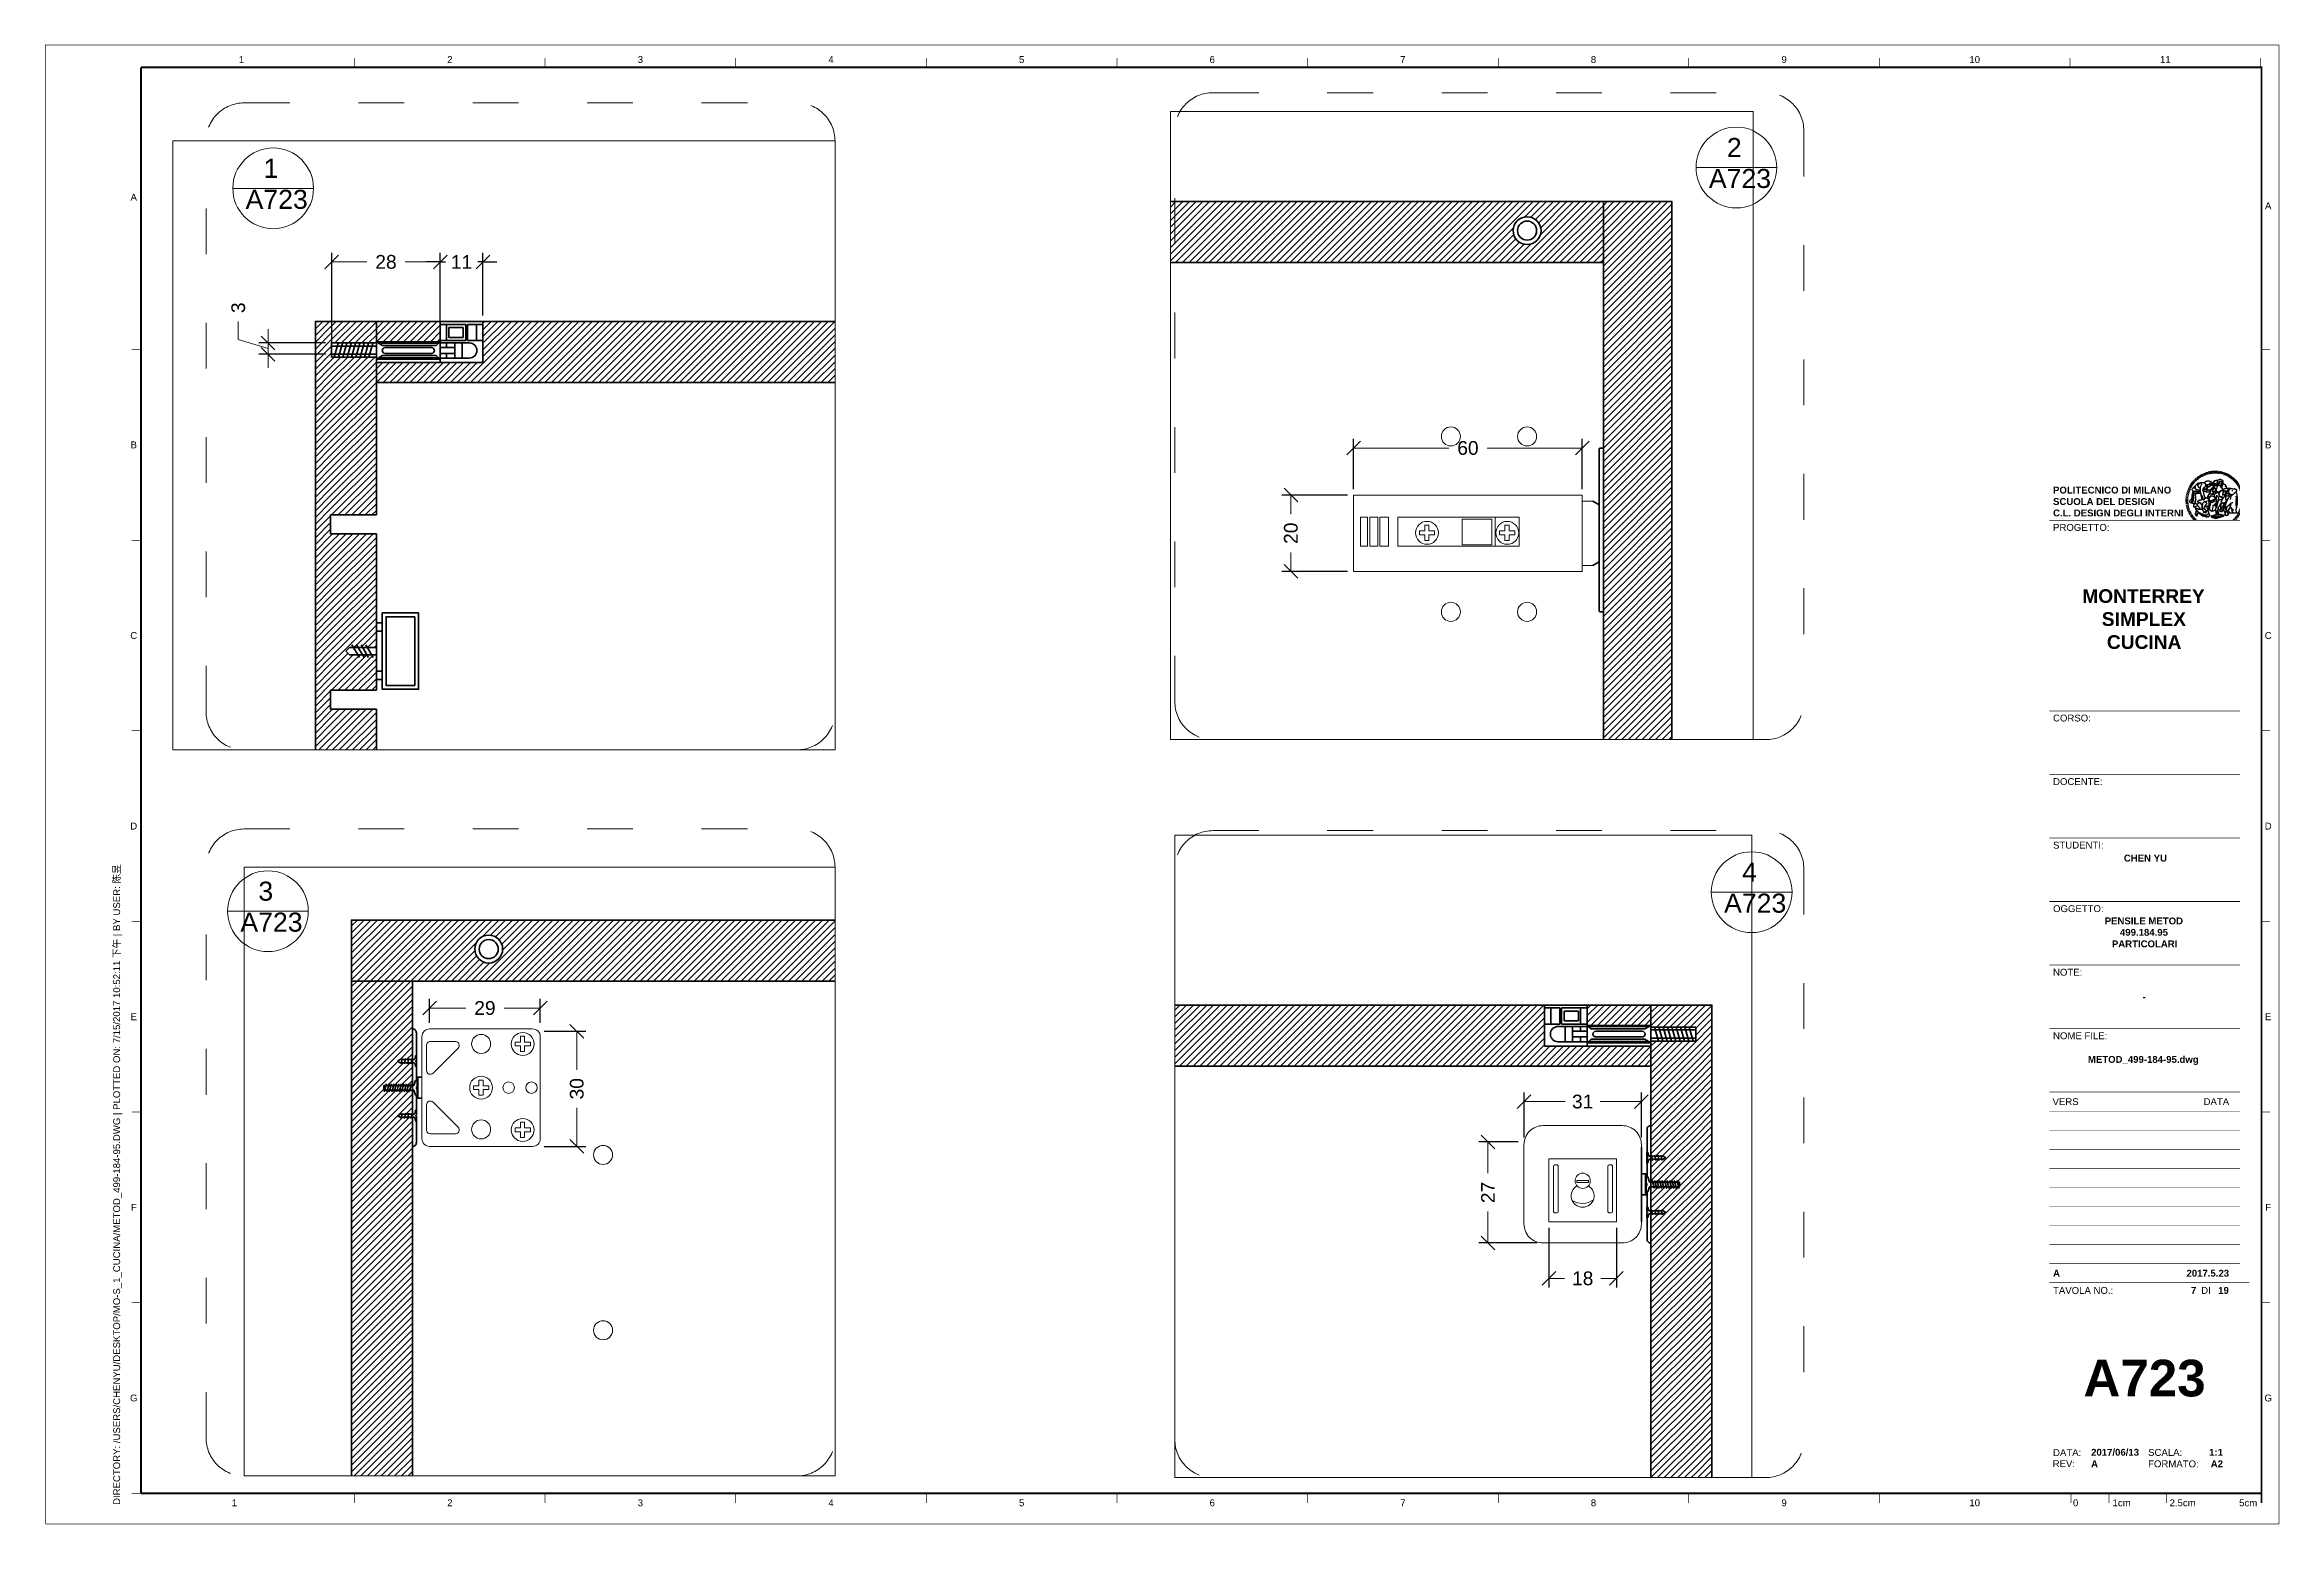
# Paper-space layout 'Layout3' of a CAD drawing. Header units: inches. Extents: x 0 to 586, y 0 to 388.
# The model-space entities are those that its viewports show. They can reach past a viewport. Long polylines and large blocks are cut down to what shows.
import ezdxf
from ezdxf.enums import TextEntityAlignment as Align

# ---------------------------------------------------------------- set-up
doc = ezdxf.new("R2010")
doc.units = ezdxf.units.IN
doc.header["$MEASUREMENT"] = 0
doc.set_wipeout_variables(frame=1)
doc.linetypes.add('ACAD_ISO03W100', pattern=[30, 12, -18])
doc.layers.get('DEFPOINTS').update_dxf_attribs({"color": 210, "lineweight": 18})
for name, color, linetype, lineweight in [('A-ANNO-DIMS', 3, 'Continuous', 18), ('A-ANNO-SYMB', 3, 'Continuous', 18), ('A-ELEV-MBE', 7, 'Continuous', 18), ('A-SECT-MCUT', 255, 'Continuous', 35), ('A-SECT-MCUT1', 7, 'Continuous', 35), ('symbol', 7, 'Continuous', 18)]:
    doc.layers.add(name, color=color, linetype=linetype, lineweight=lineweight)
for name, color, linetype in [('G-ANNO-LOGO', 3, 'Continuous'), ('G-ANNO-TEXT', 3, 'Continuous'), ('G-ANNO-TTLB', 3, 'Continuous'), ('SEZIONE', 252, 'Continuous')]:
    doc.layers.add(name, color=color, linetype=linetype)
doc.layers.add('G-ANNO-NPLT', color=210, linetype='Continuous', plot=False)
doc.styles.add('ARIAL', font='Arial.ttf')
doc.styles.add('ARIAL-BOLD', font='Arial Bold.ttf')
doc.styles.get("Standard").update_dxf_attribs({"font": 'Arial.ttf'})
doc.dimstyles.new('E-0020_TICK_13', dxfattribs={"dimscale": 0.1, "dimtxt": 36, "dimasz": 36, "dimexe": 24, "dimexo": 16, "dimgap": 24, "dimtad": 0, "dimdec": 0, "dimzin": 0, "dimdsep": 46, "dimtxsty": 'ARIAL', "dimblk": 'OBLIQUE', "dimblk1": 'OBLIQUE', "dimblk2": 'OBLIQUE', "dimcen": 24, "dimclrd": 256, "dimclre": 256, "dimclrt": 256, "dimadec": 0, "dimazin": 0, "dimtfac": 1, "dimtdec": 0, "dimtmove": 1, "dimatfit": 3, "dimldrblk": 'OPEN90', "dimfxl": 1, "dimtfill": 1, "dimtolj": 1, "dimtzin": 0, "dimlwd": -1, "dimarcsym": 0})

psp = doc.layouts.new('Layout3')

# ---------------------------------------------------------------- texts
at = {"layer": 'G-ANNO-TEXT', "style": 'ARIAL'}
for s, p in [('1', (51.53, 384.2)), ('2', (106.18, 384.2)), ('3', (156.18, 384.2)), ('4', (206.18, 384.2)), ('5', (256.18, 384.2)), ('6', (306.18, 384.2)), ('7', (356.18, 384.2)), ('8', (406.18, 384.2)), ('9', (456.18, 384.2)), ('10', (506.18, 384.2)), ('11', (556.18, 384.2)), ('A', (23.27, 348.11)), ('A', (583.17, 345.84)), ('B', (23.27, 283.13)), ('B', (583.17, 283.13)), ('C', (23.27, 233.13)), ('D', (23.27, 183.13)), ('E', (23.27, 133.13)), ('F', (23.27, 83.13)), ('G', (23.27, 33.13)), ('1', (49.68, 5.64)), ('2', (106.18, 5.64)), ('3', (156.18, 5.64)), ('4', (206.18, 5.64)), ('5', (256.18, 5.64)), ('6', (306.18, 5.64)), ('7', (356.18, 5.64)), ('8', (406.18, 5.64)), ('9', (456.18, 5.64)), ('10', (506.18, 5.64)), ('0', (532.65, 5.64)), ('1cm', (544.72, 5.64)), ('2.5cm', (560.72, 5.64)), ('5cm', (577.92, 5.64))]:
    psp.add_text(s, height=1.8, dxfattribs=at).set_placement(p, align=Align.MIDDLE_CENTER)
at = {"layer": 'G-ANNO-TEXT', "insert": (17.89, 5.08), "char_height": 1.8, "attachment_point": 1, "rotation": 90, "style": 'ARIAL'}
psp.add_mtext_dynamic_manual_height_columns('DIRECTORY: /USERS/CHENYU/DESKTOP/MO-S_1_CUCINA/METOD_499-184-95.DWG | PLOTTED ON: 7/15/2017 10:52:11 下午 | BY USER: 陈昱', width=412.209, gutter_width=9, heights=[0], dxfattribs=at)
at = {"layer": 'symbol', "char_height": 5, "attachment_point": 1}
for s, insert in [('2', (441.17, 363.63)), ('1', (57.33, 358.17)), ('A723', (436.45, 355.51)), ('A723', (52.61, 350.04)), ('4', (445.16, 173.55)), ('3', (55.96, 168.57)), ('A723', (440.44, 165.43)), ('A723', (51.24, 160.45))]:
    psp.add_mtext_dynamic_manual_height_columns(s, width=75.1489, gutter_width=1, heights=[0], dxfattribs=dict(at, insert=insert))

msp = doc.modelspace()

# ---------------------------------------------------------------- blocks, each defined once
blk = doc.blocks.new('logoPolimi')
for p, q in [((-1.49, 1.84), (-1.36, 1.68)), ((-1.41, 1.91), (-1.28, 1.74)), ((-1.32, 1.97), (-1.2, 1.8)), ((-1.22, 2.03), (-1.11, 1.85)), ((-1.13, 2.09), (-1.03, 1.9)), ((-1.03, 2.14), (-0.94, 1.95)), ((-0.93, 2.18), (-0.84, 1.99)), ((-0.83, 2.22), (-0.75, 2.03)), ((-0.72, 2.26), (-0.66, 2.06)), ((-0.61, 2.29), (-0.56, 2.09)), ((-0.51, 2.32), (-0.46, 2.11)), ((-0.4, 2.34), (-0.36, 2.13)), ((-0.29, 2.35), (-0.26, 2.14)), ((-0.18, 2.36), (-0.16, 2.15)), ((-0.07, 2.37), (-0.06, 2.16)), ((0.04, 2.37), (0.04, 2.16)), ((0.15, 2.36), (0.14, 2.16)), ((0.26, 2.36), (0.24, 2.15)), ((0.37, 2.34), (0.34, 2.13)), ((0.48, 2.32), (0.44, 2.12)), ((0.59, 2.3), (0.54, 2.09)), ((0.69, 2.27), (0.63, 2.07)), ((0.8, 2.23), (0.73, 2.03)), ((0.9, 2.19), (0.82, 2)), ((1, 2.15), (0.91, 1.96)), ((1.1, 2.1), (1, 1.91)), ((1.2, 2.04), (1.09, 1.86)), ((1.29, 1.99), (1.18, 1.81)), ((1.38, 1.92), (1.26, 1.75)), ((1.47, 1.86), (1.34, 1.69)), ((-2.37, 0.12), (-2.16, 0.11)), ((-2.37, 0.01), (-2.16, 0.01)), ((-2.36, 0.23), (-2.15, 0.21)), ((-2.35, 0.34), (-2.14, 0.31)), ((-2.33, 0.45), (-2.12, 0.41)), ((-2.3, 0.55), (-2.1, 0.51)), ((-2.28, 0.66), (-2.07, 0.6)), ((-2.24, 0.77), (-2.04, 0.7)), ((-2.2, 0.87), (-2.01, 0.79)), ((-2.16, 0.97), (-1.97, 0.89)), ((-2.11, 1.07), (-1.93, 0.98)), ((-2.06, 1.17), (-1.88, 1.07)), ((-2.01, 1.26), (-1.83, 1.15)), ((-1.94, 1.36), (-1.77, 1.24)), ((-1.88, 1.45), (-1.71, 1.32)), ((-1.84, 0.03), (-1.82, 0.35)), ((-1.81, 1.53), (-1.65, 1.4)), ((-1.74, 1.61), (-1.58, 1.47)), ((-1.73, 0.59), (-1.73, 0.59)), ((-1.73, 0.59), (-1.73, 0.59)), ((-1.66, 1.69), (-1.51, 1.54)), ((-1.65, 0.57), (-1.65, 0.57)), ((-1.59, 1.12), (-1.59, 1.12)), ((-1.58, 1.77), (-1.44, 1.61)), ((-1.51, 0.55), (-1.51, 0.55)), ((-1.51, 0.55), (-1.51, 0.55)), ((-1.31, 0.79), (-1.21, 0.75)), ((-1.21, 0.75), (-1.31, 0.79)), ((-1.21, 0.75), (-1.31, 0.79)), ((-1.21, 0.75), (-1.21, 0.75)), ((-1.21, 0.75), (-1.21, 0.75)), ((-1.19, 0.76), (-1.19, 0.76)), ((-1.19, 0.76), (-1.19, 0.76)), ((-1.17, 0.99), (-1.18, 0.99)), ((-1.18, 0.99), (-1.17, 0.99)), ((-1.16, 0.57), (-1.16, 0.57)), ((-1.16, 0.57), (-1.16, 0.57)), ((-1.1, 0.01), (-0.99, 0.06)), ((-0.99, 0.06), (-1.1, 0.01)), ((-0.99, 0.06), (-1.1, 0.01)), ((-0.99, 0.06), (-0.99, 0.06)), ((-0.99, 0.06), (-0.99, 0.06)), ((-0.97, 0.79), (-0.98, 0.79)), ((-0.89, 0.84), (-0.97, 0.79)), ((-0.97, 0.79), (-0.89, 0.84)), ((-0.96, 1.41), (-0.96, 1.41)), ((-0.96, 1.41), (-0.96, 1.41)), ((-0.89, 0.84), (-0.82, 0.87)), ((-0.82, 0.87), (-0.89, 0.84)), ((-0.89, 0.84), (-0.82, 0.87)), ((-0.88, 0.83), (-0.89, 0.84)), ((-0.85, 1.39), (-0.85, 1.39)), ((-0.85, 1.39), (-0.85, 1.39)), ((-0.84, 0.14), (-0.84, 0.14)), ((-0.77, 1.08), (-0.78, 1.08)), ((-0.78, 1.08), (-0.77, 1.08)), ((-0.61, 1.12), (-0.77, 1.08)), ((-0.77, 1.08), (-0.61, 1.12)), ((-0.77, 1.08), (-0.61, 1.12)), ((-0.75, 1.3), (-0.76, 1.29)), ((-0.76, 1.29), (-0.75, 1.3)), ((-0.65, 0.99), (-0.7, 0.96)), ((-0.69, 0.18), (-0.68, 0.18)), ((-0.66, 0.93), (-0.66, 0.93)), ((-0.66, 0.93), (-0.64, 0.93)), ((-0.66, 0.93), (-0.66, 0.93)), ((-0.66, 0.93), (-0.66, 0.93)), ((-0.63, 1.01), (-0.63, 1.01)), ((-0.63, 1.01), (-0.62, 1.01)), ((-0.63, 0.66), (-0.63, 0.66)), ((-0.6, 1.12), (-0.61, 1.12)), ((-0.61, 1.12), (-0.6, 1.12)), ((-0.61, 1.12), (-0.6, 1.12)), ((-0.61, 0.86), (-0.57, 0.85)), ((-0.57, 0.85), (-0.61, 0.86)), ((-0.61, 0.86), (-0.57, 0.85)), ((-0.53, 1.08), (-0.6, 1.12)), ((-0.6, 1.12), (-0.6, 1.11)), ((-0.6, 1.12), (-0.53, 1.08)), ((-0.57, 0.8), (-0.59, 0.8)), ((-0.57, 0.85), (-0.53, 0.84)), ((-0.57, 0.85), (-0.57, 0.85)), ((-0.57, 0.85), (-0.57, 0.85)), ((-0.57, 0.85), (-0.53, 0.84)), ((-0.56, 0.29), (-0.49, 0.48)), ((-0.56, 0.14), (-0.56, 0.29)), ((-0.5, 0.11), (-0.56, 0.14)), ((-0.53, 0.84), (-0.51, 0.84)), ((-0.53, 0.84), (-0.51, 0.84)), ((-0.53, 0.84), (-0.53, 0.84)), ((-0.51, 0.11), (-0.51, 0.11)), ((-0.51, 0.11), (-0.51, 0.11)), ((-0.34, 0.33), (-0.5, 0.11)), ((-0.49, 0.48), (-0.41, 0.55)), ((-0.42, 0.8), (-0.47, 0.79)), ((-0.42, 0.8), (-0.47, 0.79)), ((-0.47, 0.79), (-0.45, 0.76)), ((-0.47, 0.79), (-0.45, 0.76)), ((-0.45, 1.14), (-0.42, 1.11)), ((-0.42, 1.26), (-0.36, 1.22)), ((-0.41, 0.55), (-0.34, 0.49)), ((-0.4, 1.37), (-0.38, 1.38)), ((-0.39, 1.37), (-0.4, 1.37)), ((-0.35, 1.33), (-0.4, 1.37)), ((-0.39, 1.24), (-0.4, 1.23)), ((-0.38, 1.14), (-0.38, 1.14)), ((-0.34, 0.49), (-0.09, 0.48)), ((-0.16, 0.32), (-0.34, 0.33)), ((-0.14, 0.32), (-0.31, 0.34)), ((-0.28, 1.3), (-0.29, 1.3)), ((-0.28, 1.3), (-0.28, 1.3)), ((-0.16, 1.24), (-0.16, 1.25)), ((-0.16, 1.25), (-0.16, 1.25)), ((-0.16, 0.49), (-0.14, 0.64)), ((-0.06, 0.27), (-0.16, 0.32)), ((-0.1, 0.88), (-0.09, 0.87)), ((-0.08, 1.37), (-0.08, 1.38)), ((-0.08, 1.23), (-0.05, 1.21)), ((-0.05, 1.21), (-0.08, 1.23)), ((-0.08, 1.23), (-0.05, 1.21)), ((-0.03, 0.26), (-0.06, 0.27)), ((-0.05, 1.21), (-0.04, 1.21)), ((-0.04, 1.21), (-0.05, 1.21)), ((-0.04, 1.21), (-0.04, 1.21)), ((-0.04, 1.21), (-0.04, 1.21)), ((-0.04, 0.48), (-0.03, 0.26)), ((0.03, 1.15), (0.03, 1.15)), ((0.03, 0.66), (0.03, 0.67)), ((0.07, 0.58), (0.07, 0.57)), ((0.1, 1.18), (0.1, 1.18)), ((0.1, 0.84), (0.1, 0.84)), ((0.13, 1.32), (0.17, 1.19)), ((0.14, 0.71), (0.34, 0.65)), ((0.31, 0.56), (0.17, 0.63)), ((0.27, 1.61), (0.27, 1.61)), ((0.27, 1.61), (0.27, 1.61)), ((0.27, 1.61), (0.27, 1.61)), ((0.29, 1.29), (0.29, 1.29)), ((0.29, 1.29), (0.29, 1.29)), ((0.29, 1.29), (0.29, 1.29)), ((0.29, 1.29), (0.29, 1.29)), ((0.33, 0.49), (0.34, 0.49)), ((0.33, 0.03), (0.35, 0.03)), ((0.33, 0.03), (0.35, 0.03)), ((0.34, 0.65), (0.34, 0.64)), ((0.35, 0.03), (0.57, 0.06)), ((0.35, 0.03), (0.57, 0.06)), ((0.35, 0.03), (0.35, 0.03)), ((0.35, 0.03), (0.35, 0.03)), ((0.38, 1.36), (0.37, 1.35)), ((0.38, 0.34), (0.37, 0.34)), ((0.38, 0.34), (0.38, 0.34)), ((0.43, 0.67), (0.39, 0.64)), ((0.49, 1.05), (0.51, 1.13)), ((0.51, 1.13), (0.49, 1.05)), ((0.49, 1.05), (0.51, 1.13)), ((0.51, 1.31), (0.5, 1.29)), ((0.51, 1.13), (0.52, 1.23)), ((0.52, 1.23), (0.51, 1.23)), ((0.51, 1.23), (0.52, 1.23)), ((0.52, 1.23), (0.51, 1.13)), ((0.51, 1.13), (0.52, 1.23)), ((0.52, 1.24), (0.6, 1.37)), ((0.52, 1.23), (0.6, 1.36)), ((0.6, 1.36), (0.52, 1.23)), ((0.52, 1.23), (0.52, 1.23)), ((0.52, 1.23), (0.52, 1.24)), ((0.52, 1.23), (0.52, 1.23)), ((0.55, 1.07), (0.53, 1.06)), ((0.53, 1.04), (0.53, 1.06)), ((0.53, 1.05), (0.53, 1.04)), ((0.54, 0.3), (0.63, 0.32)), ((0.54, -0.08), (0.61, 0.06)), ((0.61, 0.06), (0.54, -0.08)), ((0.54, -0.08), (0.61, 0.06)), ((0.56, 0.19), (0.59, 0.21)), ((0.57, 1.07), (0.57, 1.07)), ((0.57, 1.07), (0.57, 1.07)), ((0.57, 1.07), (0.57, 1.07)), ((0.57, 1.07), (0.57, 1.07)), ((0.57, 1.07), (0.57, 1.07)), ((0.57, 1.07), (0.57, 1.07)), ((0.57, 1.07), (0.57, 1.07)), ((0.58, 0.3), (0.59, 0.29)), ((0.59, 0.78), (0.59, 0.79)), ((0.59, 0.79), (0.59, 0.79)), ((0.59, 0.79), (0.59, 0.79)), ((0.59, 0.79), (0.59, 0.78)), ((0.61, 0.06), (0.6, 0.07)), ((0.6, 0.07), (0.61, 0.06)), ((0.61, 0.06), (0.61, 0.07)), ((0.62, 0.21), (0.65, 0.22)), ((0.64, 1.37), (0.65, 1.37)), ((0.69, 0.86), (0.68, 0.86)), ((0.68, 0.86), (0.69, 0.86)), ((0.68, 0.76), (0.68, 0.76)), ((0.76, 0.26), (0.76, 0.26)), ((0.82, 0.35), (0.84, 0.36)), ((0.82, 0.35), (0.82, 0.35)), ((0.84, 0.36), (0.84, 0.37)), ((0.85, 0.34), (1.05, 0.35)), ((0.93, 1.05), (0.93, 1.05)), ((0.93, 1.05), (0.93, 1.05)), ((0.93, 1.05), (0.93, 1.04)), ((0.93, 1.05), (0.93, 1.05)), ((0.97, 0.66), (0.96, 0.66)), ((1.01, 0.97), (0.98, 0.96)), ((1.17, 0.96), (1.17, 0.95)), ((1.17, 0.95), (1.17, 0.95)), ((1.34, 0.37), (1.26, 0.04)), ((1.27, 0.37), (1.27, 0.38)), ((1.28, 0.95), (1.28, 0.95)), ((1.37, 0.73), (1.46, 0.81)), ((1.41, 0.4), (1.41, 0.41)), ((1.56, 1.79), (1.42, 1.63)), ((1.64, 1.71), (1.49, 1.56)), ((1.49, 0.9), (1.57, 0.92)), ((1.72, 1.63), (1.56, 1.49)), ((1.67, 0.6), (1.57, 0.53)), ((1.79, 1.55), (1.63, 1.41)), ((1.86, 1.47), (1.7, 1.34)), ((1.93, 1.38), (1.76, 1.26)), ((1.99, 1.29), (1.81, 1.17)), ((2.05, 1.19), (1.87, 1.09)), ((2.1, 1.1), (1.92, 1)), ((2.15, 1), (1.96, 0.91)), ((2.19, 0.9), (2, 0.82)), ((2.23, 0.79), (2.04, 0.72)), ((2.27, 0.69), (2.07, 0.63)), ((2.3, 0.58), (2.09, 0.53)), ((2.32, 0.47), (2.12, 0.43)), ((2.34, 0.37), (2.13, 0.33)), ((2.36, 0.26), (2.15, 0.23)), ((2.37, 0.15), (2.16, 0.13)), ((2.37, 0.04), (2.16, 0.03)), ((-2.37, -0.1), (-2.16, -0.09)), ((-2.36, -0.21), (-2.15, -0.19)), ((-2.35, -0.32), (-2.14, -0.29)), ((-2.33, -0.43), (-2.12, -0.39)), ((-2.31, -0.54), (-2.1, -0.49)), ((-2.28, -0.65), (-2.08, -0.59)), ((-2.25, -0.75), (-2.05, -0.69)), ((-2.21, -0.86), (-2.02, -0.78)), ((-2.17, -0.96), (-1.98, -0.87)), ((-2.12, -1.06), (-1.93, -0.96)), ((-2.07, -1.16), (-1.89, -1.05)), ((-2.04, -0.15), (-1.97, -0.2)), ((-2.01, -1.25), (-1.84, -1.14)), ((-1.95, -1.34), (-1.78, -1.22)), ((-1.89, -1.43), (-1.72, -1.31)), ((-1.82, -1.52), (-1.66, -1.38)), ((-1.75, -1.6), (-1.59, -1.46)), ((-1.67, -1.68), (-1.52, -1.53)), ((-1.58, -0.12), (-1.6, -0.18)), ((-1.6, -0.18), (-1.58, -0.28)), ((-1.57, -0.54), (-1.59, -0.54)), ((-1.59, -0.54), (-1.59, -0.54)), ((-1.59, -1.76), (-1.45, -1.6)), ((-1.56, -0.32), (-1.56, -0.31)), ((-1.56, -0.31), (-1.56, -0.31)), ((-1.53, -0.65), (-1.53, -0.65)), ((-1.53, -0.65), (-1.53, -0.65)), ((-1.51, -1.83), (-1.37, -1.67)), ((-1.48, -0.86), (-1.48, -0.85)), ((-1.42, -0.37), (-1.42, -0.37)), ((-1.42, -1.9), (-1.29, -1.73)), ((-1.38, -0.46), (-1.38, -0.46)), ((-1.33, -1.96), (-1.21, -1.79)), ((-1.31, -0.24), (-1.31, -0.23)), ((-1.31, -0.23), (-1.31, -0.24)), ((-1.23, -0.19), (-1.23, -0.19)), ((-1.23, -0.19), (-1.23, -0.19)), ((-1.23, -0.19), (-1.23, -0.19)), ((-1.23, -0.19), (-1.23, -0.19)), ((-1.01, -0.39), (-1.02, -0.39)), ((-1.02, -0.39), (-1.01, -0.39)), ((-1.02, -0.7), (-1.02, -0.7)), ((-1.02, -0.7), (-1.02, -0.7)), ((-1.02, -0.7), (-1.02, -0.7)), ((-0.79, -0.51), (-0.83, -0.58)), ((-0.83, -0.58), (-0.79, -0.51)), ((-0.83, -0.58), (-0.79, -0.51)), ((-0.78, -1.05), (-0.83, -0.94)), ((-0.83, -0.94), (-0.78, -1.05)), ((-0.83, -0.94), (-0.83, -0.94)), ((-0.83, -0.94), (-0.78, -1.05)), ((-0.82, -1.23), (-0.82, -1.23)), ((-0.82, -1.23), (-0.77, -1.23)), ((-0.77, -1.23), (-0.82, -1.23)), ((-0.82, -1.23), (-0.82, -1.23)), ((-0.77, -1.23), (-0.82, -1.23)), ((-0.75, -0.96), (-0.8, -0.89)), ((-0.8, -0.89), (-0.79, -0.92)), ((-0.79, -0.92), (-0.8, -0.89)), ((-0.8, -0.89), (-0.75, -0.96)), ((-0.79, -0.92), (-0.8, -0.89)), ((-0.8, -0.89), (-0.8, -0.89)), ((-0.8, -0.89), (-0.75, -0.96)), ((-0.79, -0.92), (-0.78, -0.95)), ((-0.78, -0.95), (-0.79, -0.92)), ((-0.78, -0.95), (-0.79, -0.92)), ((-0.77, -0.49), (-0.78, -0.48)), ((-0.78, -0.48), (-0.77, -0.49)), ((-0.78, -0.95), (-0.76, -1)), ((-0.76, -1), (-0.78, -0.95)), ((-0.76, -1), (-0.78, -0.95)), ((-0.71, -0.89), (-0.75, -0.87)), ((-0.75, -0.87), (-0.71, -0.89)), ((-0.75, -0.87), (-0.71, -0.89)), ((-0.72, -1.01), (-0.75, -0.96)), ((-0.75, -0.96), (-0.72, -1.01)), ((-0.75, -0.96), (-0.72, -1.01)), ((-0.64, -0.93), (-0.71, -0.89)), ((-0.71, -0.89), (-0.64, -0.93)), ((-0.71, -0.89), (-0.64, -0.93)), ((-0.66, -0.53), (-0.66, -0.53)), ((-0.66, -0.53), (-0.66, -0.53)), ((-0.66, -0.53), (-0.66, -0.53)), ((-0.39, -0.81), (-0.51, -0.69)), ((-0.51, -1.04), (-0.5, -1.04)), ((-0.48, -0.42), (-0.48, -0.42)), ((-0.48, -0.42), (-0.48, -0.42)), ((-0.48, -0.42), (-0.48, -0.42)), ((-0.41, -0.51), (-0.41, -0.51)), ((-0.38, -0.05), (-0.39, -0.12)), ((-0.39, -0.12), (-0.37, -0.1)), ((-0.35, -0.14), (-0.37, -0.08)), ((-0.37, -0.09), (-0.37, -0.09)), ((-0.33, -0.12), (-0.35, -0.14)), ((-0.32, -0.14), (-0.35, -0.14)), ((-0.35, -0.18), (-0.34, -0.22)), ((-0.34, -0.08), (-0.29, -0.16)), ((-0.34, -0.22), (-0.34, -0.22)), ((-0.27, -0.17), (-0.32, -0.14)), ((-0.25, -0.91), (-0.26, -0.9)), ((-0.26, -1.29), (0.1, -1.2)), ((0.1, -1.2), (-0.26, -1.29)), ((0.08, -1.4), (-0.26, -1.29)), ((-0.26, -1.29), (0.08, -1.4)), ((-0.26, -1.38), (-0.26, -1.29)), ((-0.26, -1.29), (-0.26, -1.29)), ((-0.26, -1.29), (-0.26, -1.38)), ((-0.26, -1.29), (0.08, -1.4)), ((-0.26, -1.29), (-0.26, -1.29)), ((0.08, -1.49), (-0.26, -1.38)), ((-0.26, -1.38), (0.09, -1.49)), ((-0.14, -0.15), (-0.16, -0.13)), ((-0.11, -0.04), (-0.12, -0.05)), ((-0.04, -0.41), (-0.01, -0.44)), ((-0.01, -0.44), (-0.04, -0.41)), ((-0.04, -0.41), (-0.01, -0.44)), ((0.07, -0.84), (0.07, -0.84)), ((0.07, -0.84), (0.07, -0.84)), ((0.1, -1.2), (0.08, -1.32)), ((0.08, -1.32), (0.13, -1.2)), ((0.08, -1.4), (0.72, -1.22)), ((0.72, -1.22), (0.08, -1.4)), ((0.08, -1.4), (0.72, -1.22)), ((0.72, -1.31), (0.08, -1.49)), ((0.08, -1.44), (0.08, -1.4)), ((0.08, -1.4), (0.08, -1.44)), ((0.08, -1.4), (0.08, -1.49)), ((0.08, -1.49), (0.08, -1.44)), ((0.08, -1.44), (0.08, -1.44)), ((0.08, -1.44), (0.08, -1.45)), ((0.08, -1.45), (0.08, -1.46)), ((0.08, -1.46), (0.08, -1.49)), ((0.1, -1.01), (0.09, -0.86)), ((0.1, -1.01), (0.09, -0.86)), ((0.09, -1.49), (0.72, -1.31)), ((0.1, -1.2), (0.12, -1.04)), ((0.12, -1.04), (0.1, -1.2)), ((0.13, -1.2), (0.1, -1.2)), ((0.1, -1.2), (0.13, -1.2)), ((0.13, -1.2), (0.1, -1.2)), ((0.1, -1.2), (0.1, -1.2)), ((0.11, -0.44), (0.11, -0.44)), ((0.11, -0.44), (0.11, -0.44)), ((0.12, -0.21), (0.12, -0.21)), ((0.12, -0.21), (0.12, -0.21)), ((0.12, -0.21), (0.12, -0.21)), ((0.12, -0.21), (0.12, -0.21)), ((0.12, -0.21), (0.12, -0.21)), ((0.12, -0.21), (0.12, -0.21)), ((0.12, -0.21), (0.12, -0.21)), ((0.12, -0.21), (0.12, -0.21)), ((0.12, -0.21), (0.12, -0.21)), ((0.12, -0.21), (0.12, -0.21)), ((0.12, -0.21), (0.12, -0.21)), ((0.12, -0.21), (0.12, -0.21)), ((0.12, -0.21), (0.12, -0.21)), ((0.12, -0.56), (0.14, -0.53)), ((0.14, -0.53), (0.12, -0.56)), ((0.12, -0.56), (0.14, -0.53)), ((0.12, -1.04), (0.12, -1.04)), ((0.12, -1.04), (0.12, -1.04)), ((0.12, -1.04), (0.12, -1.04)), ((0.21, -0.99), (0.13, -1.2)), ((0.13, -1.2), (0.21, -0.99)), ((0.36, -1.14), (0.13, -1.2)), ((0.13, -1.2), (0.26, -1.17)), ((0.14, -0.53), (0.16, -0.49)), ((0.16, -0.49), (0.14, -0.53)), ((0.14, -0.53), (0.16, -0.49)), ((0.16, -0.49), (0.16, -0.49)), ((0.16, -0.49), (0.16, -0.49)), ((0.28, -1.19), (0.21, -0.99)), ((0.21, -0.99), (0.31, -1.27)), ((0.24, -0.17), (0.24, -0.16)), ((0.24, -0.16), (0.24, -0.17)), ((0.25, -0.84), (0.25, -0.88)), ((0.25, -0.88), (0.25, -0.84)), ((0.25, -0.88), (0.25, -0.84)), ((0.25, -0.88), (0.29, -1.17)), ((0.26, -0.88), (0.25, -0.88)), ((0.31, -1.27), (0.25, -0.88)), ((0.26, -1.17), (0.28, -1.16)), ((0.28, -1.16), (0.36, -1.14)), ((0.29, -1.17), (0.28, -1.19)), ((0.36, -1.14), (0.72, -1.22)), ((0.72, -1.22), (0.36, -1.14)), ((0.49, -0.31), (0.49, -0.31)), ((0.49, -0.31), (0.49, -0.31)), ((0.5, -0.27), (0.5, -0.27)), ((0.51, -0.27), (0.51, -0.27)), ((0.72, -0.81), (0.75, -0.89)), ((0.72, -1.22), (0.72, -1.31)), ((0.72, -1.31), (0.72, -1.22)), ((0.74, -0.23), (0.74, -0.23)), ((0.74, -0.23), (0.75, -0.24)), ((0.75, -0.23), (0.75, -0.23)), ((0.86, -0.25), (0.82, -0.34)), ((0.87, -0.22), (0.86, -0.23)), ((0.87, -0.22), (0.86, -0.25)), ((0.96, -0.58), (0.96, -0.57)), ((1.05, -1.05), (1.04, -1.05)), ((1.37, -1.93), (1.25, -1.76)), ((1.31, -0.27), (1.3, -0.26)), ((1.3, -0.26), (1.3, -0.26)), ((1.3, -0.26), (1.3, -0.26)), ((1.3, -0.26), (1.31, -0.27)), ((1.3, -0.26), (1.3, -0.26)), ((1.46, -1.87), (1.33, -1.7)), ((1.54, -1.8), (1.41, -1.64)), ((1.63, -1.72), (1.48, -1.57)), ((1.71, -1.65), (1.55, -1.5)), ((1.78, -1.57), (1.62, -1.43)), ((1.85, -1.48), (1.69, -1.35)), ((1.92, -1.39), (1.75, -1.27)), ((1.98, -1.3), (1.81, -1.19)), ((2.04, -1.21), (1.86, -1.1)), ((2.09, -1.11), (1.91, -1.01)), ((2.14, -1.01), (1.95, -0.92)), ((2.19, -0.91), (1.99, -0.83)), ((2.23, -0.81), (2.03, -0.74)), ((2.26, -0.7), (2.06, -0.64)), ((2.29, -0.6), (2.09, -0.55)), ((2.32, -0.49), (2.11, -0.45)), ((2.34, -0.38), (2.13, -0.35)), ((2.35, -0.27), (2.15, -0.25)), ((2.37, -0.08), (2.16, -0.07)), ((2.36, -0.16), (2.16, -0.15)), ((-1.24, -2.02), (-1.13, -1.84)), ((-1.14, -2.08), (-1.04, -1.89)), ((-1.04, -2.13), (-0.95, -1.94)), ((-0.94, -2.18), (-0.86, -1.98)), ((-0.84, -2.22), (-0.77, -2.02)), ((-0.74, -2.25), (-0.67, -2.05)), ((-0.63, -2.29), (-0.57, -2.08)), ((-0.52, -2.31), (-0.48, -2.11)), ((-0.42, -2.33), (-0.38, -2.13)), ((-0.31, -2.35), (-0.28, -2.14)), ((-0.2, -2.36), (-0.18, -2.15)), ((-0.09, -2.37), (-0.08, -2.16)), ((0.03, -2.37), (0.02, -2.16)), ((0.14, -2.37), (0.12, -2.16)), ((0.25, -2.36), (0.22, -2.15)), ((0.35, -2.34), (0.32, -2.14)), ((0.46, -2.32), (0.42, -2.12)), ((0.57, -2.3), (0.52, -2.1)), ((0.68, -2.27), (0.62, -2.07)), ((0.78, -2.24), (0.71, -2.04)), ((0.89, -2.2), (0.81, -2)), ((0.99, -2.15), (0.9, -1.96)), ((1.09, -2.11), (0.99, -1.92)), ((1.19, -2.05), (1.08, -1.87)), ((1.28, -2), (1.17, -1.82))]:
    blk.add_line(p, q)
for points in [[(-1.9, 0.12), (-1.94, 0.02), (-2.05, -0.09), (-2.05, -0.09)], [(-1.86, 0.38), (-1.86, 0.38), (-1.87, 0.19), (-1.9, 0.12)], [(-1.76, 0.6), (-1.76, 0.6), (-1.84, 0.57), (-1.86, 0.38)], [(-1.86, -0.04), (-1.84, 0.02), (-1.84, 0.03), (-1.84, 0.03)], [(-1.82, 0.78), (-1.83, 0.8), (-1.85, 0.86), (-1.83, 0.88)], [(-1.82, 0.78), (-1.83, 0.8), (-1.85, 0.86), (-1.83, 0.88)], [(-1.83, 0.88), (-1.81, 0.9), (-1.76, 0.96), (-1.76, 0.96)], [(-1.83, 0.88), (-1.81, 0.9), (-1.76, 0.96), (-1.76, 0.96)], [(-1.76, 0.6), (-1.83, 0.7), (-1.78, 0.74), (-1.78, 0.74)], [(-1.78, 0.74), (-1.79, 0.74), (-1.83, 0.7), (-1.76, 0.6)], [(-1.78, 0.74), (-1.8, 0.76), (-1.81, 0.78), (-1.82, 0.78)], [(-1.78, 0.74), (-1.8, 0.76), (-1.81, 0.78), (-1.82, 0.78)], [(-1.82, 0.35), (-1.81, 0.5), (-1.73, 0.59), (-1.73, 0.59)], [(-1.82, -0.19), (-1.73, -0.07), (-1.75, 0.14), (-1.75, 0.3)], [(-1.75, 0.33), (-1.75, 0.17), (-1.73, -0.05), (-1.8, -0.17)], [(-1.78, 0.74), (-1.75, 0.72), (-1.72, 0.69), (-1.68, 0.7)], [(-1.68, 0.7), (-1.72, 0.69), (-1.75, 0.72), (-1.78, 0.74)], [(-1.68, 0.7), (-1.72, 0.69), (-1.75, 0.72), (-1.78, 0.74)], [(-1.78, 0.74), (-1.78, 0.74), (-1.78, 0.74), (-1.78, 0.74)], [(-1.76, 0.96), (-1.68, 1.1), (-1.59, 1.12), (-1.59, 1.12)], [(-1.76, 0.96), (-1.68, 1.1), (-1.6, 1.12), (-1.6, 1.12)], [(-1.73, 0.59), (-1.74, 0.59), (-1.75, 0.6), (-1.76, 0.6)], [(-1.73, 0.59), (-1.74, 0.59), (-1.75, 0.6), (-1.76, 0.6)], [(-1.75, 0.3), (-1.76, 0.47), (-1.65, 0.57), (-1.65, 0.57)], [(-1.65, 0.57), (-1.65, 0.57), (-1.76, 0.5), (-1.75, 0.33)], [(-1.65, 0.57), (-1.68, 0.58), (-1.7, 0.58), (-1.73, 0.59)], [(-1.65, 0.57), (-1.68, 0.58), (-1.7, 0.58), (-1.73, 0.59)], [(-1.5, 0.71), (-1.53, 0.74), (-1.61, 0.71), (-1.68, 0.7)], [(-1.68, 0.7), (-1.61, 0.71), (-1.53, 0.73), (-1.5, 0.71)], [(-1.5, 0.71), (-1.53, 0.73), (-1.61, 0.71), (-1.68, 0.7)], [(-1.51, 0.55), (-1.56, 0.56), (-1.61, 0.56), (-1.65, 0.57)], [(-1.65, 0.57), (-1.61, 0.56), (-1.56, 0.56), (-1.51, 0.55)], [(-1.51, 0.55), (-1.56, 0.56), (-1.61, 0.56), (-1.65, 0.57)], [(-1.59, 1.12), (-1.6, 1.06), (-1.61, 0.99), (-1.61, 0.97)], [(-1.61, 0.97), (-1.61, 0.99), (-1.6, 1.06), (-1.59, 1.12)], [(-1.61, 0.97), (-1.61, 0.99), (-1.6, 1.06), (-1.59, 1.12)], [(-1.61, 0.97), (-1.61, 0.95), (-1.56, 0.88), (-1.54, 0.87)], [(-1.54, 0.87), (-1.56, 0.88), (-1.61, 0.95), (-1.61, 0.97)], [(-1.54, 0.87), (-1.56, 0.88), (-1.61, 0.96), (-1.61, 0.97)], [(-1.59, 1.12), (-1.59, 1.13), (-1.59, 1.15), (-1.58, 1.16)], [(-1.59, 1.12), (-1.59, 1.13), (-1.59, 1.15), (-1.58, 1.16)], [(-1.58, 1.16), (-1.57, 1.21), (-1.52, 1.23), (-1.49, 1.25)], [(-1.58, 1.16), (-1.57, 1.21), (-1.52, 1.23), (-1.49, 1.25)], [(-1.58, 0.36), (-1.58, 0.48), (-1.51, 0.55), (-1.51, 0.55)], [(-1.51, 0.55), (-1.51, 0.55), (-1.58, 0.48), (-1.58, 0.36)], [(-1.51, 0.55), (-1.51, 0.55), (-1.58, 0.48), (-1.58, 0.36)], [(-1.55, 0.04), (-1.55, 0.08), (-1.58, 0.25), (-1.58, 0.36)], [(-1.58, 0.36), (-1.58, 0.25), (-1.55, 0.08), (-1.55, 0.04)], [(-1.58, 0.36), (-1.58, 0.25), (-1.55, 0.08), (-1.55, 0.04)], [(-1.58, -0.12), (-1.57, -0.06), (-1.55, 0.02), (-1.55, 0.04)], [(-1.55, 0.04), (-1.55, 0.02), (-1.57, -0.06), (-1.58, -0.12)], [(-1.55, 0.04), (-1.55, 0.02), (-1.56, -0.04), (-1.57, -0.1)], [(-1.54, 0.87), (-1.52, 0.85), (-1.47, 0.83), (-1.44, 0.83)], [(-1.44, 0.83), (-1.47, 0.83), (-1.52, 0.85), (-1.54, 0.87)], [(-1.45, 0.83), (-1.47, 0.83), (-1.52, 0.85), (-1.54, 0.87)], [(-1.51, 0.55), (-1.33, 0.54), (-1.16, 0.57), (-1.16, 0.57)], [(-1.16, 0.57), (-1.16, 0.57), (-1.33, 0.54), (-1.51, 0.55)], [(-1.16, 0.57), (-1.16, 0.57), (-1.33, 0.54), (-1.51, 0.55)], [(-1.5, 0.71), (-1.46, 0.68), (-1.4, 0.62), (-1.33, 0.66)], [(-1.33, 0.66), (-1.4, 0.62), (-1.46, 0.68), (-1.5, 0.71)], [(-1.33, 0.66), (-1.4, 0.62), (-1.46, 0.68), (-1.5, 0.71)], [(-1.49, 1.25), (-1.46, 1.26), (-1.42, 1.33), (-1.39, 1.36)], [(-1.49, 1.25), (-1.46, 1.27), (-1.43, 1.34), (-1.39, 1.36)], [(-1.31, 0.79), (-1.33, 0.79), (-1.42, 0.83), (-1.45, 0.83)], [(-1.44, 0.83), (-1.42, 0.83), (-1.33, 0.79), (-1.31, 0.79)], [(-1.31, 0.79), (-1.33, 0.79), (-1.42, 0.83), (-1.44, 0.83)], [(-1.35, 1.1), (-1.4, 1.17), (-1.36, 1.23), (-1.29, 1.31)], [(-1.29, 1.31), (-1.36, 1.23), (-1.4, 1.17), (-1.35, 1.1)], [(-1.35, 1.1), (-1.4, 1.17), (-1.36, 1.23), (-1.29, 1.31)], [(-1.39, 1.36), (-1.35, 1.38), (-1.26, 1.4), (-1.19, 1.41)], [(-1.39, 1.36), (-1.35, 1.38), (-1.26, 1.4), (-1.19, 1.41)], [(-1.18, 0.99), (-1.24, 0.97), (-1.3, 1.03), (-1.35, 1.1)], [(-1.35, 1.1), (-1.3, 1.03), (-1.24, 0.97), (-1.18, 0.99)], [(-1.18, 1), (-1.24, 0.97), (-1.3, 1.03), (-1.35, 1.1)], [(-1.33, 0.66), (-1.28, 0.7), (-1.23, 0.73), (-1.21, 0.75)], [(-1.21, 0.75), (-1.23, 0.73), (-1.28, 0.7), (-1.33, 0.66)], [(-1.21, 0.75), (-1.23, 0.73), (-1.28, 0.7), (-1.33, 0.66)], [(-1.29, 1.31), (-1.22, 1.39), (-1.01, 1.41), (-0.96, 1.41)], [(-0.96, 1.41), (-1.01, 1.41), (-1.22, 1.39), (-1.29, 1.31)], [(-1.29, 1.31), (-1.22, 1.39), (-1.01, 1.41), (-0.96, 1.41)], [(-1.24, -0.02), (-1.21, -0.01), (-1.1, 0.01), (-1.1, 0.01)], [(-1.1, 0.01), (-1.1, 0.01), (-1.21, -0.01), (-1.24, -0.02)], [(-1.1, 0.01), (-1.1, 0.01), (-1.21, -0.01), (-1.24, -0.02)], [(-1.21, 0.75), (-1.2, 0.75), (-1.19, 0.76), (-1.19, 0.76)], [(-1.19, 0.76), (-1.19, 0.76), (-1.2, 0.75), (-1.21, 0.75)], [(-1.19, 0.76), (-1.19, 0.76), (-1.2, 0.76), (-1.21, 0.75)], [(-1.19, 1.41), (-1.11, 1.43), (-0.97, 1.41), (-0.97, 1.41)], [(-1.19, 1.41), (-1.12, 1.43), (-0.98, 1.41), (-0.98, 1.41)], [(-1.19, 0.76), (-1.19, 0.77), (-1.18, 0.78), (-1.18, 0.79)], [(-1.18, 0.79), (-1.18, 0.78), (-1.19, 0.77), (-1.19, 0.76)], [(-1.19, 0.76), (-1.19, 0.77), (-1.19, 0.78), (-1.18, 0.79)], [(-1.18, 0.68), (-1.18, 0.68), (-1.19, 0.71), (-1.19, 0.76)], [(-1.19, 0.76), (-1.19, 0.71), (-1.18, 0.68), (-1.18, 0.68)], [(-1.18, 0.68), (-1.18, 0.68), (-1.19, 0.71), (-1.19, 0.76)], [(-1.18, 0.97), (-1.18, 0.97), (-1.18, 0.98), (-1.17, 0.99)], [(-1.17, 0.99), (-1.18, 0.98), (-1.18, 0.97), (-1.18, 0.97)], [(-1.18, 0.97), (-1.18, 0.97), (-1.18, 0.98), (-1.17, 0.99)], [(-1.18, 0.79), (-1.17, 0.86), (-1.18, 0.95), (-1.18, 0.97)], [(-1.18, 0.97), (-1.18, 0.95), (-1.17, 0.86), (-1.18, 0.79)], [(-1.18, 0.79), (-1.17, 0.86), (-1.18, 0.95), (-1.18, 0.97)], [(-1.16, 0.57), (-1.17, 0.6), (-1.18, 0.64), (-1.18, 0.68)], [(-1.18, 0.68), (-1.18, 0.64), (-1.17, 0.6), (-1.16, 0.57)], [(-1.16, 0.57), (-1.17, 0.6), (-1.18, 0.64), (-1.18, 0.68)], [(-1.17, 0.99), (-1.17, 1.03), (-1.16, 1.09), (-1.14, 1.13)], [(-1.09, 0.42), (-1.1, 0.44), (-1.14, 0.48), (-1.16, 0.57)], [(-1.16, 0.57), (-1.14, 0.48), (-1.1, 0.44), (-1.09, 0.42)], [(-1.09, 0.42), (-1.1, 0.44), (-1.14, 0.48), (-1.16, 0.57)], [(-1.14, 1.13), (-1.12, 1.18), (-1.05, 1.31), (-1.05, 1.31)], [(-1.12, 0.46), (-1.12, 0.46), (-1.13, 0.38), (-1.11, 0.26)], [(-1.11, 0.26), (-1.08, 0.14), (-1.05, 0.03), (-1.05, 0.03)], [(-1.02, 0.32), (-1.02, 0.32), (-1.08, 0.4), (-1.09, 0.42)], [(-1.09, 0.42), (-1.08, 0.4), (-1.02, 0.32), (-1.02, 0.32)], [(-1.02, 0.32), (-1.02, 0.32), (-1.08, 0.4), (-1.09, 0.42)], [(-0.98, 0.2), (-0.98, 0.21), (-1.02, 0.32), (-1.02, 0.32)], [(-1.02, 0.32), (-1.02, 0.32), (-0.98, 0.21), (-0.98, 0.2)], [(-0.98, 0.2), (-0.98, 0.21), (-1.02, 0.32), (-1.02, 0.32)], [(-1.01, 0.12), (-1, 0.16), (-0.98, 0.19), (-0.98, 0.2)], [(-0.98, 0.2), (-0.98, 0.19), (-1, 0.16), (-1.01, 0.12)], [(-1.01, 0.12), (-1, 0.16), (-0.98, 0.19), (-0.98, 0.2)], [(-0.99, 0.06), (-1, 0.07), (-1.01, 0.1), (-1.01, 0.12)], [(-1.01, 0.12), (-1.01, 0.1), (-1, 0.07), (-0.99, 0.06)], [(-0.99, 0.06), (-1, 0.07), (-1.01, 0.1), (-1.01, 0.12)], [(-0.99, 0.06), (-0.99, 0.06), (-0.99, 0.06), (-0.98, 0.05)], [(-0.98, 0.05), (-0.99, 0.06), (-0.99, 0.06), (-0.99, 0.06)], [(-0.99, 0.05), (-0.99, 0.06), (-0.99, 0.06), (-0.99, 0.06)], [(-0.95, 0.02), (-0.96, 0.03), (-0.97, 0.04), (-0.99, 0.05)], [(-0.98, 1.41), (-0.98, 1.41), (-0.97, 1.41), (-0.96, 1.41)], [(-0.98, 0.81), (-0.94, 0.85), (-0.92, 0.93), (-0.91, 0.97)], [(-0.91, 0.97), (-0.92, 0.93), (-0.94, 0.85), (-0.98, 0.81)], [(-0.91, 0.97), (-0.92, 0.93), (-0.94, 0.85), (-0.98, 0.81)], [(-0.98, 0.79), (-0.98, 0.81), (-0.98, 0.81), (-0.98, 0.81)], [(-0.98, 0.81), (-0.98, 0.81), (-0.98, 0.81), (-0.98, 0.79)], [(-0.98, 0.81), (-0.98, 0.81), (-0.98, 0.81), (-0.98, 0.79)], [(-0.98, 0.79), (-0.98, 0.79), (-0.98, 0.78), (-0.97, 0.77)], [(-0.98, 0.79), (-0.98, 0.79), (-0.98, 0.78), (-0.97, 0.77)], [(-0.98, 0.05), (-0.97, 0.04), (-0.96, 0.03), (-0.95, 0.02)], [(-0.95, 0.02), (-0.96, 0.03), (-0.97, 0.04), (-0.98, 0.05)], [(-0.97, 1.41), (-0.97, 1.41), (-0.97, 1.41), (-0.96, 1.41)], [(-0.97, 0.77), (-0.96, 0.74), (-0.91, 0.64), (-0.91, 0.57)], [(-0.97, 0.77), (-0.96, 0.74), (-0.91, 0.64), (-0.91, 0.57)], [(-0.96, 1.41), (-0.94, 1.41), (-0.9, 1.41), (-0.85, 1.39)], [(-0.96, 1.41), (-0.94, 1.41), (-0.9, 1.41), (-0.85, 1.39)], [(-0.95, 0.02), (-0.94, 0.01), (-0.92, 0.01), (-0.9, 0.01)], [(-0.9, 0.01), (-0.92, 0.01), (-0.94, 0.01), (-0.95, 0.02)], [(-0.91, 0.01), (-0.92, 0.01), (-0.94, 0.01), (-0.95, 0.02)], [(-0.91, 0.97), (-0.89, 1), (-0.87, 1.01), (-0.84, 1.02)], [(-0.84, 1.02), (-0.87, 1.01), (-0.89, 1), (-0.91, 0.97)], [(-0.84, 1.02), (-0.87, 1.01), (-0.89, 1.01), (-0.91, 0.97)], [(-0.91, 0.57), (-0.91, 0.5), (-0.9, 0.43), (-0.88, 0.37)], [(-0.91, 0.57), (-0.91, 0.5), (-0.9, 0.43), (-0.88, 0.37)], [(-0.87, 0.03), (-0.87, 0.03), (-0.89, 0.01), (-0.91, 0.01)], [(-0.9, 0.01), (-0.89, 0.01), (-0.87, 0.03), (-0.87, 0.03)], [(-0.87, 0.03), (-0.87, 0.03), (-0.89, 0.01), (-0.9, 0.01)], [(-0.88, 0.84), (-0.88, 0.84), (-0.89, 0.79), (-0.88, 0.77)], [(-0.88, 0.77), (-0.89, 0.79), (-0.88, 0.83), (-0.88, 0.83)], [(-0.74, 0.66), (-0.85, 0.67), (-0.88, 0.77), (-0.88, 0.77)], [(-0.88, 0.77), (-0.88, 0.77), (-0.85, 0.67), (-0.74, 0.66)], [(-0.88, 0.37), (-0.86, 0.32), (-0.83, 0.25), (-0.82, 0.25)], [(-0.88, 0.37), (-0.86, 0.32), (-0.83, 0.25), (-0.82, 0.25)], [(-0.87, 0.03), (-0.86, 0.03), (-0.86, 0.05), (-0.86, 0.06)], [(-0.86, 0.06), (-0.86, 0.05), (-0.86, 0.03), (-0.87, 0.03)], [(-0.86, 0.06), (-0.86, 0.05), (-0.86, 0.03), (-0.87, 0.03)], [(-0.85, 1.39), (-0.86, 1.42), (-0.8, 1.45), (-0.8, 1.46)], [(-0.85, 1.39), (-0.86, 1.42), (-0.83, 1.44), (-0.82, 1.45)], [(-0.86, 0.06), (-0.86, 0.07), (-0.86, 0.1), (-0.85, 0.11)], [(-0.85, 0.11), (-0.86, 0.1), (-0.86, 0.07), (-0.86, 0.06)], [(-0.85, 0.11), (-0.86, 0.1), (-0.86, 0.07), (-0.86, 0.06)], [(-0.81, 1.36), (-0.83, 1.37), (-0.84, 1.38), (-0.85, 1.39)], [(-0.85, 1.39), (-0.84, 1.38), (-0.83, 1.37), (-0.81, 1.36)], [(-0.85, 1.39), (-0.84, 1.38), (-0.83, 1.37), (-0.81, 1.36)], [(-0.85, 0.11), (-0.85, 0.12), (-0.84, 0.14), (-0.84, 0.14)], [(-0.84, 0.14), (-0.84, 0.14), (-0.85, 0.12), (-0.85, 0.11)], [(-0.84, 0.14), (-0.84, 0.14), (-0.85, 0.12), (-0.85, 0.11)], [(-0.84, 1.02), (-0.83, 1.03), (-0.81, 1.05), (-0.78, 1.08)], [(-0.78, 1.08), (-0.81, 1.05), (-0.83, 1.03), (-0.84, 1.02)], [(-0.78, 1.08), (-0.81, 1.05), (-0.83, 1.03), (-0.84, 1.02)], [(-0.84, 0.14), (-0.83, 0.15), (-0.81, 0.16), (-0.81, 0.16)], [(-0.81, 0.16), (-0.81, 0.16), (-0.83, 0.15), (-0.84, 0.14)], [(-0.81, 0.16), (-0.81, 0.16), (-0.84, 0.15), (-0.84, 0.14)], [(-0.84, 0.15), (-0.84, 0.15), (-0.84, 0.15), (-0.84, 0.14)], [(-0.84, 0.14), (-0.84, 0.14), (-0.84, 0.14), (-0.84, 0.14)], [(-0.84, 0.14), (-0.84, 0.14), (-0.84, 0.14), (-0.84, 0.14)], [(-0.84, 0.14), (-0.84, 0.14), (-0.84, 0.14), (-0.84, 0.14)], [(-0.82, 1.45), (-0.82, 1.45), (-0.8, 1.45), (-0.8, 1.45)], [(-0.82, 0.87), (-0.82, 0.87), (-0.72, 0.91), (-0.66, 0.93)], [(-0.66, 0.93), (-0.72, 0.91), (-0.82, 0.87), (-0.82, 0.87)], [(-0.82, 0.87), (-0.82, 0.87), (-0.72, 0.91), (-0.66, 0.93)], [(-0.82, 0.25), (-0.8, 0.25), (-0.77, 0.24), (-0.77, 0.23)], [(-0.82, 0.25), (-0.8, 0.25), (-0.78, 0.24), (-0.77, 0.23)], [(-0.76, 1.29), (-0.77, 1.32), (-0.79, 1.34), (-0.81, 1.36)], [(-0.81, 1.36), (-0.79, 1.34), (-0.77, 1.32), (-0.76, 1.29)], [(-0.81, 1.36), (-0.79, 1.34), (-0.77, 1.32), (-0.76, 1.3)], [(-0.81, 0.16), (-0.8, 0.17), (-0.8, 0.17), (-0.79, 0.18)], [(-0.79, 0.18), (-0.8, 0.17), (-0.8, 0.17), (-0.81, 0.16)], [(-0.79, 0.18), (-0.8, 0.17), (-0.8, 0.17), (-0.81, 0.16)], [(-0.8, 1.46), (-0.8, 1.49), (-0.69, 1.51), (-0.69, 1.51)], [(-0.8, 1.46), (-0.8, 1.49), (-0.75, 1.49), (-0.75, 1.49)], [(-0.8, 1.45), (-0.8, 1.45), (-0.8, 1.46), (-0.8, 1.46)], [(-0.79, 0.18), (-0.78, 0.18), (-0.77, 0.16), (-0.77, 0.16)], [(-0.77, 0.16), (-0.77, 0.16), (-0.78, 0.18), (-0.79, 0.18)], [(-0.77, 0.16), (-0.77, 0.16), (-0.78, 0.18), (-0.79, 0.18)], [(-0.78, 1.08), (-0.77, 1.1), (-0.76, 1.13), (-0.75, 1.16)], [(-0.75, 1.16), (-0.76, 1.13), (-0.77, 1.1), (-0.78, 1.08)], [(-0.75, 1.16), (-0.76, 1.13), (-0.77, 1.1), (-0.78, 1.08)], [(-0.77, 0.23), (-0.76, 0.22), (-0.72, 0.2), (-0.71, 0.2)], [(-0.77, 0.23), (-0.76, 0.22), (-0.72, 0.2), (-0.71, 0.2)], [(-0.77, 0.16), (-0.77, 0.16), (-0.74, 0.16), (-0.7, 0.17)], [(-0.7, 0.17), (-0.74, 0.16), (-0.77, 0.16), (-0.77, 0.16)], [(-0.7, 0.17), (-0.74, 0.16), (-0.77, 0.16), (-0.77, 0.16)], [(-0.76, 1.3), (-0.74, 1.25), (-0.73, 1.2), (-0.75, 1.16)], [(-0.75, 1.16), (-0.73, 1.2), (-0.74, 1.25), (-0.76, 1.29)], [(-0.76, 1.29), (-0.74, 1.25), (-0.73, 1.2), (-0.75, 1.16)], [(-0.75, 1.49), (-0.75, 1.52), (-0.69, 1.51), (-0.69, 1.51)], [(-0.7, 1.26), (-0.7, 1.28), (-0.73, 1.28), (-0.75, 1.3)], [(-0.75, 1.3), (-0.73, 1.28), (-0.7, 1.28), (-0.7, 1.26)], [(-0.71, 1.24), (-0.72, 1.25), (-0.73, 1.27), (-0.75, 1.28)], [(-0.63, 0.66), (-0.63, 0.66), (-0.73, 0.66), (-0.74, 0.66)], [(-0.74, 0.66), (-0.73, 0.66), (-0.63, 0.66), (-0.63, 0.66)], [(-0.65, 1.23), (-0.67, 1.24), (-0.71, 1.23), (-0.71, 1.24)], [(-0.71, 0.2), (-0.7, 0.2), (-0.69, 0.19), (-0.69, 0.18)], [(-0.71, 0.2), (-0.7, 0.2), (-0.69, 0.19), (-0.69, 0.18)], [(-0.65, 1.23), (-0.67, 1.24), (-0.7, 1.25), (-0.7, 1.26)], [(-0.7, 1.26), (-0.7, 1.25), (-0.67, 1.24), (-0.65, 1.23)], [(-0.7, 0.17), (-0.69, 0.17), (-0.68, 0.18), (-0.69, 0.18)], [(-0.69, 0.18), (-0.68, 0.18), (-0.69, 0.17), (-0.7, 0.17)], [(-0.69, 0.18), (-0.68, 0.18), (-0.69, 0.17), (-0.7, 0.17)], [(-0.69, 1.51), (-0.69, 1.59), (-0.51, 1.55), (-0.51, 1.55)], [(-0.69, 1.51), (-0.66, 1.55), (-0.66, 1.55), (-0.66, 1.55)], [(-0.66, 0.67), (-0.69, 0.69), (-0.68, 0.72), (-0.68, 0.76)], [(-0.68, 0.76), (-0.68, 0.72), (-0.69, 0.69), (-0.66, 0.67)], [(-0.66, 0.68), (-0.69, 0.69), (-0.68, 0.72), (-0.68, 0.76)], [(-0.68, 0.76), (-0.68, 0.79), (-0.67, 0.82), (-0.66, 0.83)], [(-0.66, 0.83), (-0.67, 0.82), (-0.68, 0.79), (-0.68, 0.76)], [(-0.68, 0.76), (-0.68, 0.79), (-0.67, 0.82), (-0.66, 0.83)], [(-0.68, 0.18), (-0.68, 0.18), (-0.56, 0.15), (-0.51, 0.11)], [(-0.68, 0.18), (-0.68, 0.18), (-0.56, 0.15), (-0.51, 0.11)], [(-0.66, 1.55), (-0.63, 1.57), (-0.51, 1.55), (-0.51, 1.55)], [(-0.62, 0.95), (-0.63, 0.95), (-0.64, 0.94), (-0.66, 0.93)], [(-0.66, 0.93), (-0.64, 0.94), (-0.63, 0.95), (-0.62, 0.95)], [(-0.66, 0.83), (-0.65, 0.85), (-0.61, 0.86), (-0.61, 0.86)], [(-0.61, 0.86), (-0.61, 0.86), (-0.65, 0.84), (-0.66, 0.83)], [(-0.66, 0.83), (-0.65, 0.84), (-0.61, 0.86), (-0.61, 0.86)], [(-0.63, 0.66), (-0.64, 0.67), (-0.65, 0.67), (-0.66, 0.68)], [(-0.63, 0.66), (-0.64, 0.67), (-0.65, 0.67), (-0.66, 0.67)], [(-0.66, 0.67), (-0.65, 0.67), (-0.64, 0.67), (-0.63, 0.66)], [(-0.59, 1.24), (-0.6, 1.23), (-0.63, 1.22), (-0.65, 1.23)], [(-0.65, 1.23), (-0.63, 1.22), (-0.6, 1.23), (-0.59, 1.24)], [(-0.56, 1.24), (-0.56, 1.24), (-0.63, 1.22), (-0.65, 1.23)], [(-0.63, 1.01), (-0.63, 1.01), (-0.64, 1), (-0.65, 0.99)], [(-0.64, 0.93), (-0.64, 0.93), (-0.58, 0.88), (-0.57, 0.85)], [(-0.64, 0.93), (-0.64, 0.93), (-0.58, 0.88), (-0.57, 0.85)], [(-0.6, 1.11), (-0.6, 1.11), (-0.59, 1.05), (-0.63, 1.01)], [(-0.6, 1.11), (-0.6, 1.11), (-0.59, 1.05), (-0.63, 1.01)], [(-0.5, 0.65), (-0.55, 0.61), (-0.6, 0.64), (-0.63, 0.66)], [(-0.5, 0.65), (-0.55, 0.61), (-0.6, 0.64), (-0.63, 0.66)], [(-0.62, 1.01), (-0.62, 1.01), (-0.62, 0.97), (-0.62, 0.95)], [(-0.62, 0.95), (-0.62, 0.97), (-0.62, 1.01), (-0.62, 1.01)], [(-0.56, 1.24), (-0.56, 1.24), (-0.57, 1.25), (-0.59, 1.24)], [(-0.59, 1.24), (-0.57, 1.25), (-0.56, 1.24), (-0.56, 1.24)], [(-0.41, 0.55), (-0.41, 0.55), (-0.59, 0.44), (-0.56, 0.15)], [(-0.52, 0.81), (-0.53, 0.8), (-0.56, 0.79), (-0.57, 0.8)], [(-0.57, 0.01), (-0.57, 0.01), (-0.38, -0.06), (-0.35, -0.15)], [(-0.49, 1.27), (-0.5, 1.26), (-0.53, 1.24), (-0.56, 1.24)], [(-0.52, 1.26), (-0.53, 1.26), (-0.54, 1.22), (-0.56, 1.24)], [(-0.56, 1.24), (-0.54, 1.22), (-0.53, 1.26), (-0.52, 1.26)], [(-0.47, 1.06), (-0.49, 1.06), (-0.53, 1.08), (-0.53, 1.08)], [(-0.53, 1.08), (-0.53, 1.08), (-0.49, 1.06), (-0.47, 1.06)], [(-0.53, 0.84), (-0.53, 0.84), (-0.52, 0.81), (-0.52, 0.81)], [(-0.49, 1.27), (-0.5, 1.26), (-0.51, 1.26), (-0.52, 1.26)], [(-0.52, 1.26), (-0.51, 1.26), (-0.5, 1.26), (-0.49, 1.27)], [(-0.51, 0.12), (-0.51, 0.12), (-0.52, 0.19), (-0.49, 0.21)], [(-0.51, 0.19), (-0.51, 0.18), (-0.52, 0.15), (-0.51, 0.14)], [(-0.51, 1.55), (-0.43, 1.57), (-0.43, 1.53), (-0.43, 1.53)], [(-0.51, 1.55), (-0.43, 1.57), (-0.35, 1.51), (-0.35, 1.51)], [(-0.51, 0.84), (-0.51, 0.84), (-0.46, 0.83), (-0.45, 0.83)], [(-0.51, 0.84), (-0.51, 0.84), (-0.46, 0.83), (-0.45, 0.83)], [(-0.42, 0.27), (-0.43, 0.27), (-0.5, 0.2), (-0.51, 0.19)], [(-0.51, 0.14), (-0.51, 0.13), (-0.47, 0.05), (-0.47, 0.04)], [(-0.51, 0.11), (-0.51, 0.11), (-0.51, 0.11), (-0.51, 0.11)], [(-0.51, 0.11), (-0.51, 0.11), (-0.47, 0.1), (-0.46, 0.04)], [(-0.51, 0.11), (-0.51, 0.11), (-0.51, 0.11), (-0.51, 0.11)], [(-0.51, 0.11), (-0.5, 0.11), (-0.5, 0.1), (-0.49, 0.1)], [(-0.47, 0.71), (-0.46, 0.66), (-0.5, 0.65), (-0.5, 0.65)], [(-0.47, 0.71), (-0.46, 0.66), (-0.5, 0.65), (-0.5, 0.65)], [(-0.44, 1.3), (-0.45, 1.3), (-0.47, 1.28), (-0.49, 1.27)], [(-0.49, 1.27), (-0.47, 1.28), (-0.45, 1.3), (-0.44, 1.3)], [(-0.44, 1.3), (-0.45, 1.3), (-0.47, 1.28), (-0.49, 1.27)], [(-0.49, 0.21), (-0.48, 0.21), (-0.47, 0.22), (-0.47, 0.23)], [(-0.49, 0.21), (-0.49, 0.21), (-0.49, 0.21), (-0.49, 0.21)], [(-0.37, -0.09), (-0.37, -0.07), (-0.49, 0.1), (-0.49, 0.1)], [(-0.46, 1.08), (-0.46, 1.07), (-0.46, 1.06), (-0.47, 1.06)], [(-0.47, 1.06), (-0.46, 1.06), (-0.46, 1.07), (-0.46, 1.08)], [(-0.45, 0.76), (-0.44, 0.74), (-0.47, 0.71), (-0.47, 0.71)], [(-0.45, 0.76), (-0.44, 0.74), (-0.47, 0.71), (-0.47, 0.71)], [(-0.47, 0.23), (-0.46, 0.24), (-0.44, 0.27), (-0.42, 0.27)], [(-0.47, 0.04), (-0.47, 0.03), (-0.44, 0.02), (-0.44, 0.01)], [(-0.44, 1.1), (-0.45, 1.1), (-0.46, 1.08), (-0.46, 1.08)], [(-0.46, 1.08), (-0.46, 1.09), (-0.45, 1.1), (-0.44, 1.1)], [(-0.46, 0.04), (-0.46, 0.03), (-0.45, 0.03), (-0.44, 0.02)], [(-0.45, 0.83), (-0.44, 0.83), (-0.39, 0.82), (-0.39, 0.82)], [(-0.45, 0.83), (-0.44, 0.83), (-0.39, 0.82), (-0.39, 0.82)], [(-0.36, 0.68), (-0.36, 0.66), (-0.45, 0.58), (-0.41, 0.55)], [(-0.41, 0.55), (-0.45, 0.58), (-0.4, 0.62), (-0.39, 0.62)], [(-0.41, 1.32), (-0.42, 1.3), (-0.43, 1.3), (-0.44, 1.3)], [(-0.44, 1.3), (-0.43, 1.3), (-0.42, 1.3), (-0.41, 1.32)], [(-0.41, 1.32), (-0.42, 1.3), (-0.43, 1.3), (-0.44, 1.3)], [(-0.42, 1.11), (-0.42, 1.11), (-0.44, 1.1), (-0.44, 1.1)], [(-0.44, 1.1), (-0.44, 1.1), (-0.42, 1.11), (-0.42, 1.11)], [(-0.44, 0.02), (-0.43, 0.01), (-0.44, 0.01), (-0.43, 0)], [(-0.44, 0.01), (-0.43, 0), (-0.43, -0.02), (-0.38, -0.05)], [(-0.43, 1.53), (-0.37, 1.53), (-0.35, 1.5), (-0.35, 1.5)], [(-0.4, 1.12), (-0.4, 1.11), (-0.42, 1.11), (-0.42, 1.11)], [(-0.42, 1.11), (-0.42, 1.11), (-0.4, 1.11), (-0.4, 1.12)], [(-0.39, 0.82), (-0.39, 0.81), (-0.42, 0.8), (-0.42, 0.8)], [(-0.39, 0.82), (-0.39, 0.81), (-0.42, 0.8), (-0.42, 0.8)], [(-0.35, 0.32), (-0.36, 0.31), (-0.41, 0.28), (-0.42, 0.27)], [(-0.42, 0.27), (-0.41, 0.27), (-0.39, 0.28), (-0.38, 0.3)], [(-0.4, 1.37), (-0.4, 1.37), (-0.39, 1.33), (-0.41, 1.32)], [(-0.41, 1.32), (-0.39, 1.33), (-0.4, 1.37), (-0.4, 1.37)], [(-0.4, 1.37), (-0.4, 1.37), (-0.39, 1.33), (-0.41, 1.32)], [(-0.34, 0.49), (-0.35, 0.51), (-0.36, 0.52), (-0.41, 0.55)], [(-0.41, 0.55), (-0.36, 0.52), (-0.35, 0.51), (-0.34, 0.49)], [(-0.38, 1.14), (-0.38, 1.14), (-0.39, 1.12), (-0.4, 1.12)], [(-0.4, 1.12), (-0.39, 1.12), (-0.38, 1.14), (-0.38, 1.14)], [(-0.37, 1.36), (-0.38, 1.36), (-0.38, 1.35), (-0.39, 1.37)], [(-0.39, 0.63), (-0.39, 0.64), (-0.38, 0.65), (-0.36, 0.67)], [(-0.39, 0.62), (-0.38, 0.63), (-0.39, 0.63), (-0.39, 0.63)], [(-0.38, 1.38), (-0.38, 1.38), (-0.38, 1.36), (-0.36, 1.36)], [(-0.38, 1.14), (-0.38, 1.14), (-0.35, 1.11), (-0.35, 1.15)], [(-0.35, 1.14), (-0.35, 1.11), (-0.38, 1.14), (-0.38, 1.14)], [(-0.38, 0.3), (-0.37, 0.31), (-0.34, 0.35), (-0.3, 0.34)], [(-0.35, 1.34), (-0.37, 1.35), (-0.37, 1.36), (-0.37, 1.36)], [(-0.36, 1.36), (-0.36, 1.36), (-0.37, 1.35), (-0.35, 1.34)], [(-0.36, 0.67), (-0.34, 0.68), (-0.35, 0.68), (-0.35, 0.73)], [(-0.35, 0.73), (-0.36, 0.68), (-0.35, 0.69), (-0.36, 0.68)], [(-0.35, 1.5), (-0.33, 1.52), (-0.31, 1.5), (-0.31, 1.5)], [(-0.35, 1.51), (-0.28, 1.52), (-0.25, 1.44), (-0.25, 1.44)], [(-0.28, 1.3), (-0.31, 1.32), (-0.34, 1.34), (-0.35, 1.34)], [(-0.35, 1.34), (-0.34, 1.34), (-0.31, 1.32), (-0.28, 1.3)], [(-0.28, 1.31), (-0.31, 1.32), (-0.31, 1.31), (-0.35, 1.33)], [(-0.3, 1.28), (-0.3, 1.26), (-0.34, 1.18), (-0.35, 1.14)], [(-0.35, 1.15), (-0.34, 1.18), (-0.3, 1.26), (-0.3, 1.28)], [(-0.3, 0.9), (-0.3, 0.9), (-0.34, 0.77), (-0.35, 0.73)], [(-0.35, 0.73), (-0.34, 0.78), (-0.32, 0.79), (-0.32, 0.79)], [(-0.31, 0.34), (-0.31, 0.34), (-0.34, 0.33), (-0.35, 0.32)], [(-0.25, 0.48), (-0.27, 0.49), (-0.33, 0.47), (-0.34, 0.49)], [(-0.34, 0.49), (-0.33, 0.47), (-0.21, 0.46), (-0.18, 0.47)], [(-0.32, 0.79), (-0.33, 0.84), (-0.31, 0.88), (-0.31, 0.88)], [(-0.31, 1.5), (-0.26, 1.48), (-0.25, 1.44), (-0.25, 1.44)], [(-0.31, 0.88), (-0.31, 0.91), (-0.26, 0.94), (-0.26, 0.94)], [(-0.29, 1.3), (-0.29, 1.3), (-0.29, 1.29), (-0.3, 1.28)], [(-0.3, 1.28), (-0.29, 1.29), (-0.29, 1.3), (-0.29, 1.3)], [(-0.3, 1.19), (-0.3, 1.2), (-0.26, 1.22), (-0.26, 1.22)], [(-0.3, 1.19), (-0.3, 1.2), (-0.26, 1.22), (-0.26, 1.22)], [(-0.25, 1.17), (-0.28, 1.17), (-0.29, 1.18), (-0.3, 1.19)], [(-0.25, 1.17), (-0.28, 1.17), (-0.29, 1.19), (-0.3, 1.19)], [(-0.26, 0.94), (-0.26, 0.94), (-0.29, 0.92), (-0.3, 0.9)], [(-0.3, 0.34), (-0.25, 0.33), (-0.15, 0.33), (-0.14, 0.32)], [(-0.25, 1.3), (-0.26, 1.3), (-0.27, 1.3), (-0.28, 1.31)], [(-0.25, 1.3), (-0.26, 1.3), (-0.27, 1.3), (-0.28, 1.3)], [(-0.26, 1.22), (-0.26, 1.22), (-0.22, 1.24), (-0.18, 1.24)], [(-0.26, 1.22), (-0.26, 1.22), (-0.22, 1.24), (-0.18, 1.24)], [(-0.26, 0.94), (-0.23, 1), (-0.18, 0.98), (-0.18, 0.98)], [(-0.18, 0.98), (-0.18, 0.98), (-0.23, 1), (-0.26, 0.94)], [(-0.25, 1.44), (-0.19, 1.42), (-0.22, 1.38), (-0.22, 1.38)], [(-0.25, 1.44), (-0.19, 1.42), (-0.21, 1.33), (-0.22, 1.33)], [(-0.22, 1.33), (-0.22, 1.32), (-0.22, 1.3), (-0.25, 1.3)], [(-0.22, 1.32), (-0.22, 1.32), (-0.22, 1.3), (-0.25, 1.3)], [(-0.22, 1.18), (-0.23, 1.17), (-0.23, 1.17), (-0.25, 1.17)], [(-0.22, 1.18), (-0.23, 1.17), (-0.23, 1.17), (-0.25, 1.17)], [(-0.18, 0.47), (-0.18, 0.47), (-0.23, 0.46), (-0.25, 0.48)], [(-0.22, 1.38), (-0.18, 1.35), (-0.21, 1.33), (-0.22, 1.32)], [(-0.21, 1.18), (-0.21, 1.19), (-0.22, 1.18), (-0.22, 1.18)], [(-0.21, 1.18), (-0.21, 1.18), (-0.22, 1.18), (-0.22, 1.18)], [(-0.22, 0.88), (-0.21, 0.91), (-0.19, 0.95), (-0.17, 0.96)], [(-0.17, 0.96), (-0.19, 0.95), (-0.21, 0.91), (-0.22, 0.88)], [(-0.22, 0.88), (-0.21, 0.91), (-0.19, 0.96), (-0.17, 0.96)], [(-0.19, 0.81), (-0.21, 0.83), (-0.22, 0.85), (-0.22, 0.88)], [(-0.22, 0.88), (-0.22, 0.85), (-0.21, 0.83), (-0.19, 0.81)], [(-0.19, 0.82), (-0.21, 0.83), (-0.22, 0.85), (-0.22, 0.88)], [(-0.13, 1.11), (-0.13, 1.11), (-0.2, 1.17), (-0.21, 1.18)], [(-0.13, 1.11), (-0.13, 1.11), (-0.2, 1.17), (-0.21, 1.18)], [(-0.16, 0), (-0.16, -0.01), (-0.17, -0.02), (-0.21, -0.04)], [(-0.17, 0.75), (-0.17, 0.77), (-0.18, 0.8), (-0.19, 0.82)], [(-0.17, 0.75), (-0.17, 0.77), (-0.18, 0.8), (-0.19, 0.81)], [(-0.19, 0.81), (-0.18, 0.8), (-0.17, 0.77), (-0.17, 0.75)], [(-0.19, -0.02), (-0.18, -0.02), (-0.16, -0.01), (-0.16, 0)], [(-0.18, 1.24), (-0.17, 1.24), (-0.17, 1.24), (-0.16, 1.25)], [(-0.18, 1.24), (-0.17, 1.24), (-0.17, 1.24), (-0.16, 1.24)], [(-0.18, 0.98), (-0.15, 0.99), (-0.13, 1), (-0.13, 1)], [(-0.13, 0.99), (-0.13, 0.99), (-0.15, 0.99), (-0.18, 0.98)], [(-0.18, 0.47), (-0.15, 0.48), (-0.14, 0.57), (-0.14, 0.57)], [(-0.15, 0.51), (-0.15, 0.49), (-0.18, 0.47), (-0.18, 0.47)], [(-0.17, 0.96), (-0.16, 0.96), (-0.13, 0.99), (-0.06, 0.97)], [(-0.06, 0.97), (-0.13, 0.99), (-0.16, 0.96), (-0.17, 0.96)], [(-0.17, 0.96), (-0.16, 0.97), (-0.13, 0.99), (-0.06, 0.97)], [(-0.15, 0.67), (-0.17, 0.7), (-0.17, 0.74), (-0.17, 0.75)], [(-0.17, 0.75), (-0.17, 0.74), (-0.17, 0.7), (-0.15, 0.67)], [(-0.15, 0.67), (-0.17, 0.7), (-0.17, 0.74), (-0.17, 0.75)], [(-0.17, -0.01), (-0.15, 0), (-0.08, 0.04), (-0.06, 0.05)], [(-0.16, 1.25), (-0.16, 1.25), (-0.16, 1.31), (-0.14, 1.33)], [(-0.16, 1.25), (-0.16, 1.25), (-0.16, 1.32), (-0.14, 1.33)], [(-0.16, 1.24), (-0.13, 1.25), (-0.11, 1.25), (-0.08, 1.23)], [(-0.08, 1.23), (-0.11, 1.25), (-0.13, 1.25), (-0.16, 1.24)], [(-0.16, 1.25), (-0.13, 1.25), (-0.11, 1.25), (-0.08, 1.23)], [(0.03, 0.66), (-0.09, 0.66), (-0.16, 0.69), (-0.16, 0.69)], [(-0.16, 0.49), (-0.16, 0.49), (0.03, 0.44), (0.07, 0.57)], [(0, 0.49), (-0.07, 0.47), (-0.16, 0.49), (-0.16, 0.49)], [(-0.16, 0), (-0.16, 0.01), (-0.14, 0.01), (-0.13, 0.01)], [(-0.13, 0.01), (-0.14, 0.01), (-0.16, 0.01), (-0.16, 0)], [(-0.14, 0.64), (-0.15, 0.65), (-0.15, 0.66), (-0.15, 0.67)], [(-0.15, 0.67), (-0.15, 0.66), (-0.15, 0.65), (-0.14, 0.64)], [(-0.14, 0.64), (-0.15, 0.65), (-0.15, 0.66), (-0.15, 0.67)], [(-0.14, 0.57), (-0.15, 0.56), (-0.15, 0.52), (-0.15, 0.51)], [(-0.14, 1.33), (-0.13, 1.34), (-0.1, 1.36), (-0.08, 1.37)], [(-0.14, 1.33), (-0.13, 1.34), (-0.1, 1.36), (-0.08, 1.37)], [(-0.14, 0.64), (-0.14, 0.61), (-0.13, 0.58), (-0.14, 0.57)], [(-0.14, 0.57), (-0.14, 0.59), (-0.14, 0.61), (-0.14, 0.64)], [(-0.06, 0.27), (-0.11, 0.27), (-0.14, 0.32), (-0.14, 0.32)], [(-0.14, 0.32), (-0.13, 0.31), (-0.07, 0.26), (-0.06, 0.26)], [(-0.04, 1.1), (-0.09, 1.08), (-0.13, 1.11), (-0.13, 1.11)], [(-0.04, 1.11), (-0.09, 1.08), (-0.13, 1.11), (-0.13, 1.11)], [(-0.06, 1.01), (-0.07, 1.01), (-0.13, 0.99), (-0.13, 0.99)], [(-0.13, 1), (-0.13, 1), (-0.11, 1), (-0.1, 1)], [(-0.13, 0.86), (-0.13, 0.86), (-0.1, 0.91), (-0.08, 0.89)], [(-0.13, 0.01), (-0.11, 0.02), (-0.07, 0.04), (-0.06, 0.05)], [(-0.06, 0.05), (-0.07, 0.04), (-0.11, 0.02), (-0.13, 0.01)], [(-0.08, 1.38), (-0.08, 1.38), (-0.12, 1.44), (-0.06, 1.51)], [(-0.08, 1.38), (-0.08, 1.38), (-0.12, 1.44), (-0.06, 1.51)], [(-0.1, 1), (-0.09, 1), (-0.06, 1.01), (-0.05, 1)], [(-0.09, 0.48), (-0.09, 0.48), (0, 0.47), (0.01, 0.49)], [(-0.05, 1.36), (-0.06, 1.37), (-0.07, 1.37), (-0.08, 1.37)], [(-0.08, 1.37), (-0.07, 1.37), (-0.06, 1.37), (-0.05, 1.36)], [(-0.08, 1.37), (-0.07, 1.37), (-0.06, 1.37), (-0.05, 1.36)], [(-0.06, 1.51), (0, 1.58), (0.02, 1.59), (0.04, 1.59)], [(-0.06, 1.51), (0, 1.58), (0.02, 1.59), (0.04, 1.59)], [(-0.05, 1.23), (-0.05, 1.23), (-0.06, 1.24), (-0.05, 1.25)], [(-0.05, 1.25), (-0.06, 1.24), (-0.05, 1.23), (-0.05, 1.23)], [(-0.05, 1.23), (-0.05, 1.23), (-0.06, 1.24), (-0.05, 1.25)], [(-0.01, 0.98), (-0.02, 1), (-0.06, 1.01), (-0.06, 1.01)], [(-0.06, 0.97), (-0.06, 0.97), (-0.03, 0.95), (-0.03, 0.95)], [(-0.03, 0.95), (-0.03, 0.95), (-0.06, 0.97), (-0.06, 0.97)], [(-0.06, 0.97), (-0.06, 0.97), (-0.03, 0.95), (-0.03, 0.95)], [(0.02, 0.2), (0.02, 0.21), (0, 0.26), (-0.06, 0.27)], [(-0.06, 0.26), (-0.05, 0.26), (-0.04, 0.26), (-0.03, 0.26)], [(-0.06, 0.05), (-0.04, 0.06), (0, 0.03), (0.01, 0.03)], [(-0.06, 0.05), (-0.05, 0.06), (-0.04, 0.06), (-0.03, 0.06)], [(-0.03, 0.06), (-0.04, 0.06), (-0.05, 0.06), (-0.06, 0.05)], [(0.1, 1.25), (0.08, 1.31), (-0.02, 1.35), (-0.05, 1.36)], [(-0.05, 1.36), (-0.02, 1.35), (0.08, 1.31), (0.1, 1.25)], [(-0.05, 1.36), (-0.02, 1.35), (0.08, 1.31), (0.1, 1.25)], [(-0.05, 1.25), (-0.04, 1.26), (-0.03, 1.25), (-0.03, 1.25)], [(-0.03, 1.25), (-0.03, 1.25), (-0.04, 1.26), (-0.05, 1.25)], [(-0.05, 1.25), (-0.04, 1.26), (-0.03, 1.25), (-0.03, 1.25)], [(-0.04, 1.21), (-0.05, 1.22), (-0.05, 1.23), (-0.05, 1.23)], [(-0.05, 1.23), (-0.05, 1.23), (-0.05, 1.22), (-0.04, 1.21)], [(-0.04, 1.21), (-0.05, 1.22), (-0.05, 1.23), (-0.05, 1.23)], [(-0.05, 1), (-0.05, 1), (-0.03, 1), (-0.02, 0.98)], [(-0.05, -0.03), (-0.05, -0.03), (-0.02, -0.01), (-0.01, 0.03)], [(-0.01, 0.03), (-0.02, -0.01), (-0.05, -0.03), (-0.05, -0.03)], [(-0.05, -0.03), (-0.05, -0.03), (-0.02, -0.01), (-0.01, 0.03)], [(-0.03, 1.18), (-0.03, 1.18), (-0.04, 1.2), (-0.04, 1.21)], [(0.03, 1.15), (0.02, 1.12), (-0.01, 1.12), (-0.04, 1.1)], [(0.03, 1.15), (0.02, 1.12), (-0.01, 1.13), (-0.04, 1.11)], [(-0.01, 0.9), (-0.04, 0.91), (-0.01, 0.93), (-0.01, 0.93)], [(-0.03, 1.25), (-0.02, 1.25), (-0.01, 1.24), (0, 1.23)], [(0, 1.23), (-0.01, 1.24), (-0.02, 1.25), (-0.03, 1.25)], [(-0.03, 1.25), (-0.02, 1.25), (-0.01, 1.24), (0, 1.23)], [(-0.03, 0.95), (-0.02, 0.94), (0, 0.93), (0.01, 0.92)], [(0.01, 0.92), (0, 0.93), (-0.02, 0.94), (-0.03, 0.95)], [(-0.03, 0.95), (-0.02, 0.94), (0, 0.93), (0.01, 0.92)], [(0.01, 0.23), (0.01, 0.25), (-0.02, 0.26), (-0.03, 0.26)], [(-0.03, 0.26), (-0.02, 0.26), (0.01, 0.25), (0.01, 0.23)], [(-0.03, 0.06), (-0.02, 0.05), (-0.01, 0.03), (-0.01, 0.03)], [(-0.01, 0.03), (-0.01, 0.03), (-0.02, 0.05), (-0.03, 0.06)], [(-0.02, 0.98), (-0.02, 0.98), (0.01, 0.98), (0.02, 0.97)], [(0.03, 0.95), (0.02, 0.97), (-0.01, 0.98), (-0.01, 0.98)], [(0.07, 0.85), (0.07, 0.85), (0.02, 0.89), (-0.01, 0.9)], [(-0.01, 0.03), (0, 0.03), (0.05, 0.04), (0.05, 0.04)], [(0.05, 0.04), (0.05, 0.04), (0, 0.03), (-0.01, 0.03)], [(0, 1.23), (0.01, 1.21), (0.01, 1.22), (0.02, 1.17)], [(0.02, 1.17), (0.01, 1.22), (0.01, 1.21), (0, 1.23)], [(0, 1.23), (0.01, 1.22), (0.01, 1.23), (0.02, 1.17)], [(0.06, 0.57), (0.04, 0.54), (0.03, 0.5), (0, 0.49)], [(0.01, 0.92), (0.03, 0.91), (0.03, 0.9), (0.03, 0.89)], [(0.03, 0.89), (0.03, 0.9), (0.03, 0.91), (0.01, 0.92)], [(0.01, 0.92), (0.03, 0.91), (0.03, 0.89), (0.03, 0.89)], [(0.01, 0.76), (0.01, 0.76), (0.04, 0.77), (0.06, 0.78)], [(0.01, 0.49), (0.03, 0.53), (0.07, 0.58), (0.07, 0.58)], [(0.02, 0.17), (0.04, 0.21), (0.01, 0.23), (0.01, 0.23)], [(0.01, 0.23), (0.01, 0.23), (0.04, 0.21), (0.02, 0.17)], [(0.01, 0.03), (0.02, 0.03), (0.12, 0.05), (0.08, 0.11)], [(0.02, 1.17), (0.03, 1.16), (0.03, 1.15), (0.03, 1.15)], [(0.03, 1.15), (0.03, 1.15), (0.03, 1.16), (0.02, 1.17)], [(0.02, 1.17), (0.03, 1.16), (0.03, 1.16), (0.03, 1.15)], [(0.02, 0.97), (0.02, 0.95), (0.05, 0.96), (0.05, 0.92)], [(0.08, 0.11), (0.04, 0.16), (0.02, 0.19), (0.02, 0.2)], [(0.07, 0.12), (0.07, 0.14), (0.02, 0.17), (0.02, 0.17)], [(0.02, 0.17), (0.02, 0.17), (0.07, 0.14), (0.07, 0.12)], [(0.21, 0.03), (0.21, 0.03), (0.02, -0.05), (0.1, -0.22)], [(0.08, 1.16), (0.07, 1.15), (0.03, 1.15), (0.03, 1.15)], [(0.08, 1.16), (0.07, 1.16), (0.03, 1.15), (0.03, 1.15)], [(0.06, 0.9), (0.07, 0.94), (0.03, 0.93), (0.03, 0.95)], [(0.03, 0.89), (0.03, 0.89), (0.05, 0.87), (0.05, 0.86)], [(0.05, 0.86), (0.05, 0.87), (0.03, 0.89), (0.03, 0.89)], [(0.03, 0.81), (0.06, 0.83), (0.07, 0.85), (0.07, 0.85)], [(0.03, 0.67), (0.04, 0.67), (0.06, 0.68), (0.08, 0.7)], [(0.08, 0.69), (0.07, 0.68), (0.04, 0.67), (0.03, 0.66)], [(0.04, 0.59), (0.04, 0.6), (0.03, 0.6), (0.03, 0.66)], [(0.03, 0.66), (0.03, 0.6), (0.06, 0.59), (0.06, 0.58)], [(0.04, 1.59), (0.07, 1.59), (0.11, 1.6), (0.11, 1.6)], [(0.04, 1.59), (0.07, 1.59), (0.11, 1.6), (0.11, 1.6)], [(0.06, 0.58), (0.05, 0.58), (0.05, 0.59), (0.04, 0.59)], [(0.05, 0.92), (0.05, 0.92), (0.07, 0.89), (0.07, 0.88)], [(0.05, 0.86), (0.05, 0.86), (0.07, 0.81), (0.07, 0.81)], [(0.06, 0.85), (0.05, 0.86), (0.05, 0.86), (0.05, 0.86)], [(0.05, 0.04), (0.09, 0.05), (0.08, 0.1), (0.07, 0.12)], [(0.07, 0.12), (0.08, 0.1), (0.09, 0.05), (0.05, 0.04)], [(0.08, 0.87), (0.08, 0.89), (0.06, 0.9), (0.06, 0.9)], [(0.07, 0.81), (0.07, 0.81), (0.06, 0.84), (0.06, 0.85)], [(0.08, 0.7), (0.06, 0.68), (0.08, 0.58), (0.06, 0.57)], [(0.08, 0.57), (0.08, 0.57), (0.07, 0.57), (0.06, 0.58)], [(0.06, 0.58), (0.07, 0.57), (0.07, 0.56), (0.07, 0.56)], [(0.07, 0.88), (0.07, 0.86), (0.1, 0.87), (0.1, 0.84)], [(0.07, 0.84), (0.07, 0.83), (0.08, 0.76), (0.08, 0.76)], [(0.07, 0.81), (0.07, 0.8), (0.08, 0.76), (0.08, 0.76)], [(0.08, 0.76), (0.08, 0.76), (0.07, 0.8), (0.07, 0.81)], [(0.07, 0.57), (0.08, 0.57), (0.08, 0.56), (0.08, 0.56)], [(0.07, 0.56), (0.07, 0.56), (0.09, 0.56), (0.11, 0.56)], [(0.1, 1.18), (0.1, 1.17), (0.09, 1.17), (0.08, 1.16)], [(0.1, 1.18), (0.1, 1.17), (0.09, 1.17), (0.08, 1.16)], [(0.11, 0.84), (0.1, 0.87), (0.08, 0.87), (0.08, 0.87)], [(0.08, 0.76), (0.08, 0.75), (0.09, 0.71), (0.08, 0.7)], [(0.08, 0.7), (0.09, 0.71), (0.08, 0.75), (0.08, 0.76)], [(0.08, 0.76), (0.08, 0.75), (0.1, 0.7), (0.08, 0.69)], [(0.11, 0.56), (0.1, 0.56), (0.08, 0.57), (0.08, 0.57)], [(0.08, 0.56), (0.08, 0.56), (0.1, 0.56), (0.11, 0.56)], [(0.1, 1.18), (0.11, 1.2), (0.12, 1.22), (0.1, 1.25)], [(0.1, 1.25), (0.12, 1.22), (0.11, 1.2), (0.1, 1.18)], [(0.1, 1.25), (0.12, 1.22), (0.11, 1.2), (0.1, 1.18)], [(0.16, 1.21), (0.15, 1.24), (0.11, 1.18), (0.1, 1.18)], [(0.16, 1.21), (0.15, 1.23), (0.11, 1.18), (0.1, 1.18)], [(0.1, 1.18), (0.1, 1.18), (0.1, 1.18), (0.1, 1.18)], [(0.1, 0.84), (0.1, 0.84), (0.15, 0.92), (0.16, 0.93)], [(0.11, 0.83), (0.1, 0.83), (0.1, 0.84), (0.1, 0.84)], [(0.1, 0.84), (0.1, 0.84), (0.1, 0.83), (0.11, 0.83)], [(0.11, 1.6), (0.11, 1.6), (0.19, 1.66), (0.27, 1.61)], [(0.11, 1.6), (0.11, 1.6), (0.19, 1.65), (0.27, 1.61)], [(0.11, 0.83), (0.11, 0.83), (0.16, 0.92), (0.16, 0.93)], [(0.12, 0.81), (0.12, 0.81), (0.11, 0.84), (0.11, 0.84)], [(0.12, 0.79), (0.11, 0.8), (0.11, 0.83), (0.11, 0.83)], [(0.11, 0.83), (0.11, 0.83), (0.11, 0.8), (0.12, 0.79)], [(0.11, 0.56), (0.11, 0.56), (0.12, 0.57), (0.14, 0.59)], [(0.14, 0.59), (0.12, 0.57), (0.11, 0.56), (0.11, 0.56)], [(0.11, 0.56), (0.13, 0.57), (0.15, 0.59), (0.15, 0.59)], [(0.12, -0.03), (0.12, -0.03), (0.11, 0.09), (0.12, 0.13)], [(0.13, 0.77), (0.12, 0.78), (0.12, 0.81), (0.12, 0.81)], [(0.12, 0.76), (0.12, 0.76), (0.12, 0.77), (0.12, 0.79)], [(0.12, 0.79), (0.12, 0.77), (0.12, 0.76), (0.12, 0.76)], [(0.15, 0.73), (0.15, 0.74), (0.12, 0.76), (0.12, 0.76)], [(0.12, 0.76), (0.12, 0.76), (0.15, 0.74), (0.15, 0.73)], [(0.12, 0.13), (0.12, 0.16), (0.15, 0.28), (0.17, 0.39)], [(0.12, 0.1), (0.12, 0.1), (0.2, 0.35), (0.25, 0.37)], [(0.13, 0.74), (0.13, 0.74), (0.14, 0.76), (0.13, 0.77)], [(0.16, 0.71), (0.16, 0.72), (0.14, 0.74), (0.13, 0.74)], [(0.14, 0.71), (0.14, 0.71), (0.15, 0.72), (0.15, 0.73)], [(0.15, 0.73), (0.15, 0.72), (0.14, 0.71), (0.14, 0.71)], [(0.16, 0.66), (0.16, 0.68), (0.14, 0.71), (0.14, 0.71)], [(0.14, 0.71), (0.14, 0.71), (0.16, 0.68), (0.16, 0.66)], [(0.14, 0.59), (0.17, 0.61), (0.15, 0.64), (0.16, 0.66)], [(0.16, 0.66), (0.15, 0.64), (0.17, 0.61), (0.14, 0.59)], [(0.16, 0.66), (0.17, 0.68), (0.15, 0.71), (0.15, 0.71)], [(0.15, 0.71), (0.15, 0.71), (0.16, 0.71), (0.16, 0.71)], [(0.15, 0.59), (0.18, 0.61), (0.16, 0.64), (0.16, 0.66)], [(0.16, 0.93), (0.16, 0.93), (0.23, 1.03), (0.16, 1.21)], [(0.16, 0.93), (0.16, 0.93), (0.23, 1.03), (0.16, 1.21)], [(0.18, 1.38), (0.18, 1.41), (0.21, 1.48), (0.21, 1.49)], [(0.21, 1.49), (0.21, 1.48), (0.18, 1.41), (0.18, 1.38)], [(0.18, 1.38), (0.18, 1.41), (0.21, 1.48), (0.21, 1.49)], [(0.2, 1.23), (0.2, 1.25), (0.18, 1.36), (0.18, 1.38)], [(0.18, 1.38), (0.18, 1.36), (0.2, 1.25), (0.2, 1.23)], [(0.2, 1.23), (0.2, 1.25), (0.18, 1.36), (0.18, 1.38)], [(0.23, 1.16), (0.23, 1.17), (0.21, 1.22), (0.2, 1.23)], [(0.2, 1.23), (0.21, 1.22), (0.23, 1.17), (0.23, 1.16)], [(0.23, 1.16), (0.23, 1.17), (0.21, 1.22), (0.2, 1.23)], [(0.21, 1.49), (0.21, 1.5), (0.23, 1.55), (0.24, 1.58)], [(0.24, 1.58), (0.23, 1.55), (0.21, 1.5), (0.21, 1.49)], [(0.21, 1.49), (0.21, 1.5), (0.23, 1.55), (0.24, 1.58)], [(0.22, 1.12), (0.22, 1.12), (0.22, 1.16), (0.23, 1.16)], [(0.23, 1.16), (0.22, 1.16), (0.22, 1.12), (0.22, 1.12)], [(0.22, 1.12), (0.22, 1.12), (0.23, 1.16), (0.23, 1.16)], [(0.25, 1.14), (0.24, 1.14), (0.22, 1.12), (0.22, 1.12)], [(0.22, 1.12), (0.22, 1.12), (0.24, 1.14), (0.25, 1.14)], [(0.25, 1.14), (0.24, 1.14), (0.22, 1.12), (0.22, 1.12)], [(0.24, 1.58), (0.25, 1.58), (0.26, 1.59), (0.27, 1.61)], [(0.27, 1.61), (0.26, 1.59), (0.25, 1.58), (0.24, 1.58)], [(0.24, 1.58), (0.25, 1.58), (0.26, 1.59), (0.27, 1.61)], [(0.28, 1.15), (0.27, 1.14), (0.25, 1.14), (0.25, 1.14)], [(0.25, 1.14), (0.25, 1.14), (0.27, 1.14), (0.28, 1.15)], [(0.28, 1.15), (0.27, 1.14), (0.25, 1.14), (0.25, 1.14)], [(0.27, 1.61), (0.28, 1.63), (0.31, 1.65), (0.32, 1.66)], [(0.27, 1.61), (0.29, 1.63), (0.31, 1.65), (0.32, 1.66)], [(0.27, 1.61), (0.27, 1.61), (0.27, 1.61), (0.27, 1.61)], [(0.28, 1.27), (0.27, 1.26), (0.28, 1.24), (0.28, 1.22)], [(0.28, 1.22), (0.28, 1.24), (0.27, 1.26), (0.28, 1.27)], [(0.28, 1.27), (0.27, 1.26), (0.28, 1.25), (0.28, 1.22)], [(0.29, 1.3), (0.28, 1.29), (0.28, 1.28), (0.28, 1.27)], [(0.29, 1.29), (0.28, 1.29), (0.28, 1.28), (0.28, 1.27)], [(0.28, 1.27), (0.28, 1.28), (0.28, 1.29), (0.29, 1.29)], [(0.28, 1.22), (0.28, 1.2), (0.28, 1.16), (0.28, 1.15)], [(0.28, 1.15), (0.28, 1.16), (0.28, 1.2), (0.28, 1.22)], [(0.28, 1.22), (0.28, 1.2), (0.28, 1.16), (0.28, 1.15)], [(0.35, 0.29), (0.34, 0.29), (0.28, 0.21), (0.29, 0.16)], [(0.35, 0.29), (0.34, 0.29), (0.28, 0.21), (0.29, 0.16)], [(0.3, 1.32), (0.3, 1.31), (0.29, 1.3), (0.29, 1.29)], [(0.29, 1.29), (0.29, 1.3), (0.3, 1.31), (0.3, 1.32)], [(0.3, 1.32), (0.3, 1.31), (0.29, 1.3), (0.29, 1.3)], [(0.37, 1.18), (0.32, 1.2), (0.29, 1.29), (0.29, 1.29)], [(0.29, 1.29), (0.29, 1.29), (0.32, 1.2), (0.37, 1.18)], [(0.29, 1.29), (0.29, 1.29), (0.32, 1.2), (0.37, 1.19)], [(0.29, 0.16), (0.3, 0.11), (0.33, 0.03), (0.33, 0.03)], [(0.29, 0.16), (0.3, 0.11), (0.33, 0.03), (0.33, 0.03)], [(0.31, 1.4), (0.31, 1.39), (0.3, 1.34), (0.3, 1.32)], [(0.31, 1.39), (0.31, 1.39), (0.3, 1.34), (0.3, 1.32)], [(0.3, 1.32), (0.3, 1.34), (0.31, 1.39), (0.31, 1.39)], [(0.32, 0.59), (0.3, 0.58), (0.32, 0.54), (0.32, 0.53)], [(0.32, 0.53), (0.32, 0.54), (0.3, 0.58), (0.32, 0.59)], [(0.35, 1.46), (0.34, 1.44), (0.32, 1.4), (0.31, 1.39)], [(0.31, 1.39), (0.32, 1.4), (0.34, 1.44), (0.35, 1.46)], [(0.35, 1.46), (0.34, 1.45), (0.32, 1.4), (0.31, 1.4)], [(0.32, 0.57), (0.31, 0.56), (0.31, 0.51), (0.32, 0.5)], [(0.32, 0.53), (0.31, 0.51), (0.33, 0.49), (0.33, 0.49)], [(0.33, 0.49), (0.33, 0.49), (0.31, 0.51), (0.32, 0.53)], [(0.32, 1.66), (0.33, 1.67), (0.41, 1.69), (0.41, 1.69)], [(0.32, 1.66), (0.33, 1.67), (0.4, 1.68), (0.4, 1.68)], [(0.34, 0.64), (0.33, 0.62), (0.33, 0.6), (0.32, 0.59)], [(0.34, 0.64), (0.34, 0.63), (0.32, 0.58), (0.32, 0.57)], [(0.32, 0.59), (0.33, 0.6), (0.33, 0.62), (0.34, 0.64)], [(0.32, 0.5), (0.33, 0.49), (0.33, 0.44), (0.34, 0.43)], [(0.35, 0.03), (0.35, 0.03), (0.33, -0.03), (0.32, -0.04)], [(0.32, -0.04), (0.33, -0.03), (0.35, 0.03), (0.35, 0.03)], [(0.32, -0.04), (0.33, -0.03), (0.35, 0.03), (0.35, 0.03)], [(0.4, 0.68), (0.39, 0.67), (0.34, 0.65), (0.34, 0.64)], [(0.37, 0.67), (0.36, 0.66), (0.35, 0.65), (0.34, 0.64)], [(0.34, 0.64), (0.35, 0.65), (0.36, 0.66), (0.37, 0.67)], [(0.39, 0.64), (0.39, 0.64), (0.35, 0.59), (0.34, 0.49)], [(0.34, 0.49), (0.34, 0.47), (0.34, 0.45), (0.34, 0.42)], [(0.34, 0.49), (0.34, 0.47), (0.34, 0.45), (0.35, 0.42)], [(0.34, 0.43), (0.35, 0.41), (0.37, 0.34), (0.4, 0.32)], [(0.34, 0.42), (0.34, 0.42), (0.35, 0.37), (0.38, 0.34)], [(0.39, 1.48), (0.38, 1.48), (0.35, 1.47), (0.35, 1.46)], [(0.35, 1.46), (0.35, 1.47), (0.38, 1.48), (0.39, 1.48)], [(0.39, 1.48), (0.38, 1.48), (0.35, 1.47), (0.35, 1.46)], [(0.35, 1.38), (0.35, 1.38), (0.38, 1.36), (0.41, 1.36)], [(0.35, 0.42), (0.35, 0.42), (0.35, 0.37), (0.38, 0.34)], [(0.37, 0.34), (0.37, 0.34), (0.36, 0.3), (0.35, 0.29)], [(0.37, 0.34), (0.37, 0.34), (0.36, 0.3), (0.35, 0.29)], [(0.37, 1.24), (0.37, 1.24), (0.39, 1.22), (0.41, 1.22)], [(0.51, 1.23), (0.45, 1.18), (0.37, 1.18), (0.37, 1.18)], [(0.37, 1.18), (0.37, 1.18), (0.45, 1.18), (0.51, 1.23)], [(0.37, 1.19), (0.37, 1.19), (0.45, 1.18), (0.52, 1.23)], [(0.43, 0.72), (0.4, 0.71), (0.41, 0.67), (0.37, 0.67)], [(0.37, 0.67), (0.41, 0.67), (0.4, 0.71), (0.43, 0.72)], [(0.38, 0.34), (0.39, 0.33), (0.44, 0.29), (0.44, 0.29)], [(0.46, 1.48), (0.45, 1.47), (0.4, 1.48), (0.39, 1.48)], [(0.39, 1.48), (0.4, 1.48), (0.45, 1.47), (0.46, 1.48)], [(0.46, 1.48), (0.45, 1.47), (0.4, 1.48), (0.39, 1.48)], [(0.4, 1.27), (0.4, 1.27), (0.39, 1.26), (0.42, 1.26)], [(0.4, 1.68), (0.4, 1.68), (0.5, 1.69), (0.55, 1.64)], [(0.46, 0.74), (0.42, 0.71), (0.4, 0.7), (0.4, 0.68)], [(0.4, 0.32), (0.44, 0.29), (0.49, 0.28), (0.5, 0.27)], [(0.41, 1.69), (0.41, 1.69), (0.5, 1.69), (0.55, 1.64)], [(0.5, 0.76), (0.49, 0.76), (0.46, 0.73), (0.43, 0.72)], [(0.43, 0.72), (0.46, 0.73), (0.49, 0.76), (0.5, 0.76)], [(0.47, 0.7), (0.46, 0.7), (0.43, 0.67), (0.43, 0.67)], [(0.44, 0.29), (0.44, 0.29), (0.47, 0.28), (0.47, 0.28)], [(0.53, 1.53), (0.53, 1.53), (0.47, 1.48), (0.46, 1.48)], [(0.46, 1.48), (0.47, 1.48), (0.53, 1.53), (0.53, 1.53)], [(0.53, 1.53), (0.53, 1.53), (0.47, 1.48), (0.46, 1.48)], [(0.64, 0.78), (0.61, 0.78), (0.5, 0.76), (0.46, 0.74)], [(0.53, 0.73), (0.51, 0.72), (0.48, 0.71), (0.47, 0.7)], [(0.47, 0.28), (0.48, 0.28), (0.5, 0.27), (0.5, 0.26)], [(0.48, 1.32), (0.48, 1.32), (0.52, 1.3), (0.55, 1.3)], [(0.52, 1.01), (0.51, 1.01), (0.49, 1.05), (0.49, 1.05)], [(0.49, 1.05), (0.49, 1.05), (0.51, 1.01), (0.52, 1.01)], [(0.52, 1.01), (0.51, 1.01), (0.49, 1.05), (0.49, 1.05)], [(0.56, 0.77), (0.55, 0.77), (0.51, 0.75), (0.5, 0.76)], [(0.5, 0.76), (0.51, 0.75), (0.55, 0.77), (0.56, 0.77)], [(0.5, 0.27), (0.5, 0.25), (0.54, 0.18), (0.56, 0.19)], [(0.5, 0.26), (0.51, 0.24), (0.53, 0.18), (0.56, 0.19)], [(0.53, 1.06), (0.53, 1.06), (0.52, 1), (0.52, 1.01)], [(0.53, 1.04), (0.53, 1.04), (0.52, 1), (0.52, 1.01)], [(0.52, 1.01), (0.52, 1), (0.53, 1.04), (0.53, 1.04)], [(0.54, 1.48), (0.54, 1.49), (0.53, 1.53), (0.53, 1.53)], [(0.53, 1.53), (0.53, 1.53), (0.54, 1.49), (0.54, 1.48)], [(0.54, 1.48), (0.54, 1.49), (0.53, 1.53), (0.53, 1.53)], [(0.55, 1.07), (0.54, 1.07), (0.53, 1.05), (0.53, 1.05)], [(0.53, 1.06), (0.53, 1.06), (0.54, 1.07), (0.55, 1.07)], [(0.59, 0.74), (0.58, 0.74), (0.54, 0.74), (0.53, 0.73)], [(0.58, 1.43), (0.57, 1.44), (0.54, 1.47), (0.54, 1.48)], [(0.54, 1.48), (0.54, 1.47), (0.57, 1.44), (0.58, 1.43)], [(0.58, 1.43), (0.57, 1.44), (0.54, 1.47), (0.54, 1.48)], [(0.68, 0.86), (0.54, 0.97), (0.57, 1.07), (0.57, 1.07)], [(0.57, 1.07), (0.57, 1.07), (0.54, 0.97), (0.68, 0.86)], [(0.57, 1.07), (0.57, 1.07), (0.54, 0.97), (0.68, 0.86)], [(0.55, 1.64), (0.55, 1.64), (0.6, 1.64), (0.62, 1.61)], [(0.55, 1.64), (0.55, 1.64), (0.6, 1.64), (0.62, 1.61)], [(0.57, 1.07), (0.56, 1.06), (0.55, 1.06), (0.55, 1.07)], [(0.55, 1.07), (0.55, 1.06), (0.56, 1.06), (0.57, 1.07)], [(0.57, 1.07), (0.56, 1.07), (0.55, 1.07), (0.55, 1.07)], [(0.59, 0.78), (0.58, 0.78), (0.57, 0.77), (0.56, 0.77)], [(0.56, 0.77), (0.57, 0.78), (0.58, 0.78), (0.59, 0.78)], [(0.56, 0.19), (0.57, 0.2), (0.59, 0.22), (0.61, 0.21)], [(0.57, 1.07), (0.57, 1.07), (0.58, 1.08), (0.58, 1.09)], [(0.58, 1.09), (0.58, 1.08), (0.57, 1.07), (0.57, 1.07)], [(0.58, 1.09), (0.58, 1.08), (0.57, 1.07), (0.57, 1.07)], [(0.57, 0.06), (0.57, 0.06), (0.58, 0.06), (0.6, 0.07)], [(0.57, 0.06), (0.57, 0.06), (0.58, 0.06), (0.6, 0.07)], [(0.6, 1.36), (0.6, 1.37), (0.59, 1.42), (0.58, 1.43)], [(0.58, 1.43), (0.59, 1.42), (0.6, 1.37), (0.6, 1.36)], [(0.6, 1.37), (0.6, 1.37), (0.59, 1.42), (0.58, 1.43)], [(0.58, 1.09), (0.6, 1.11), (0.59, 1.16), (0.59, 1.16)], [(0.59, 1.16), (0.59, 1.16), (0.6, 1.11), (0.58, 1.09)], [(0.59, 1.16), (0.59, 1.16), (0.6, 1.11), (0.58, 1.09)], [(0.59, 1.16), (0.59, 1.17), (0.59, 1.18), (0.6, 1.19)], [(0.6, 1.19), (0.59, 1.18), (0.59, 1.17), (0.59, 1.16)], [(0.61, 1.19), (0.59, 1.18), (0.59, 1.17), (0.59, 1.16)], [(0.59, 0.79), (0.59, 0.79), (0.63, 0.84), (0.69, 0.86)], [(0.69, 0.86), (0.63, 0.84), (0.59, 0.79), (0.59, 0.79)], [(0.59, 0.79), (0.59, 0.79), (0.63, 0.84), (0.69, 0.86)], [(0.63, 0.78), (0.63, 0.78), (0.61, 0.78), (0.59, 0.78)], [(0.59, 0.78), (0.61, 0.78), (0.63, 0.78), (0.63, 0.78)], [(0.66, 0.72), (0.66, 0.73), (0.6, 0.74), (0.59, 0.74)], [(0.59, 0.21), (0.59, 0.21), (0.62, 0.2), (0.63, 0.2)], [(0.6, 1.19), (0.62, 1.2), (0.62, 1.24), (0.62, 1.25)], [(0.62, 1.25), (0.62, 1.24), (0.62, 1.2), (0.6, 1.19)], [(0.6, 0.07), (0.62, 0.08), (0.65, 0.09), (0.66, 0.11)], [(0.6, 0.07), (0.62, 0.08), (0.65, 0.09), (0.66, 0.11)], [(0.62, 1.25), (0.62, 1.24), (0.62, 1.2), (0.61, 1.19)], [(0.61, 0.21), (0.63, 0.2), (0.69, 0.18), (0.72, 0.21)], [(0.62, 1.61), (0.63, 1.57), (0.66, 1.51), (0.66, 1.5)], [(0.62, 1.61), (0.63, 1.57), (0.66, 1.51), (0.66, 1.5)], [(0.62, 1.25), (0.62, 1.26), (0.63, 1.26), (0.64, 1.27)], [(0.64, 1.27), (0.63, 1.26), (0.62, 1.26), (0.62, 1.25)], [(0.64, 1.27), (0.63, 1.27), (0.62, 1.26), (0.62, 1.25)], [(0.63, 1.34), (0.63, 1.35), (0.63, 1.36), (0.64, 1.37)], [(0.64, 1.37), (0.63, 1.36), (0.63, 1.35), (0.63, 1.34)], [(0.64, 1.37), (0.63, 1.36), (0.63, 1.35), (0.63, 1.34)], [(0.64, 1.27), (0.65, 1.28), (0.63, 1.32), (0.63, 1.34)], [(0.63, 1.34), (0.63, 1.32), (0.65, 1.28), (0.64, 1.27)], [(0.63, 1.34), (0.63, 1.32), (0.65, 1.28), (0.64, 1.27)], [(0.68, 0.76), (0.66, 0.76), (0.64, 0.77), (0.63, 0.78)], [(0.63, 0.78), (0.64, 0.77), (0.66, 0.77), (0.68, 0.76)], [(0.63, 0.2), (0.64, 0.19), (0.7, 0.16), (0.76, 0.26)], [(0.65, 1.45), (0.65, 1.44), (0.65, 1.39), (0.64, 1.37)], [(0.65, 1.45), (0.65, 1.44), (0.65, 1.39), (0.64, 1.38)], [(0.64, 1.38), (0.64, 1.37), (0.64, 1.37), (0.64, 1.37)], [(0.64, 1.37), (0.64, 1.37), (0.64, 1.37), (0.64, 1.37)], [(0.76, 0.73), (0.76, 0.73), (0.67, 0.77), (0.64, 0.78)], [(0.66, 1.5), (0.66, 1.48), (0.65, 1.46), (0.65, 1.45)], [(0.66, 1.5), (0.66, 1.48), (0.65, 1.46), (0.65, 1.45)], [(0.65, 1.37), (0.65, 1.37), (0.8, 1.31), (0.89, 1.15)], [(0.65, 1.37), (0.65, 1.37), (0.8, 1.31), (0.89, 1.15)], [(0.67, 0.51), (0.67, 0.51), (0.65, 0.53), (0.66, 0.55)], [(0.65, 0.45), (0.66, 0.46), (0.67, 0.47), (0.67, 0.48)], [(0.66, 0.4), (0.65, 0.41), (0.65, 0.44), (0.65, 0.45)], [(0.72, 0.69), (0.72, 0.69), (0.67, 0.72), (0.66, 0.72)], [(0.66, 0.55), (0.68, 0.57), (0.72, 0.63), (0.72, 0.65)], [(0.72, 0.41), (0.71, 0.41), (0.66, 0.38), (0.66, 0.4)], [(0.66, 0.11), (0.69, 0.14), (0.76, 0.26), (0.76, 0.26)], [(0.66, 0.11), (0.69, 0.14), (0.77, 0.26), (0.77, 0.26)], [(0.67, 0.48), (0.68, 0.49), (0.67, 0.5), (0.67, 0.51)], [(0.91, 0.71), (0.83, 0.74), (0.75, 0.73), (0.68, 0.76)], [(0.68, 0.76), (0.69, 0.75), (0.71, 0.75), (0.71, 0.75)], [(0.69, 0.86), (0.7, 0.87), (0.96, 1.01), (1.2, 0.96)], [(0.69, 0.86), (0.7, 0.87), (0.71, 0.87), (0.73, 0.87)], [(0.73, 0.87), (0.71, 0.87), (0.7, 0.87), (0.69, 0.86)], [(0.71, 0.75), (0.73, 0.75), (0.78, 0.72), (0.79, 0.72)], [(0.72, 0.65), (0.73, 0.67), (0.72, 0.69), (0.72, 0.69)], [(0.76, 0.43), (0.76, 0.42), (0.72, 0.41), (0.72, 0.41)], [(0.72, 0.21), (0.76, 0.25), (0.79, 0.32), (0.83, 0.34)], [(0.73, 0.87), (0.79, 0.91), (0.91, 0.96), (1.02, 0.96)], [(0.98, 0.96), (0.87, 0.94), (0.79, 0.91), (0.73, 0.87)], [(0.88, 0.71), (0.86, 0.71), (0.76, 0.73), (0.76, 0.73)], [(0.8, 0.44), (0.79, 0.44), (0.76, 0.44), (0.76, 0.43)], [(0.76, 0.26), (0.77, 0.27), (0.78, 0.28), (0.79, 0.3)], [(0.76, 0.26), (0.77, 0.27), (0.78, 0.28), (0.79, 0.3)], [(0.79, 0.3), (0.79, 0.3), (0.78, 0.31), (0.82, 0.35)], [(0.79, 0.72), (0.8, 0.72), (0.83, 0.72), (0.83, 0.71)], [(0.82, 0.42), (0.82, 0.42), (0.81, 0.35), (0.79, 0.3)], [(0.79, 0.3), (0.79, 0.3), (0.81, 0.36), (0.84, 0.41)], [(0.83, 0.48), (0.82, 0.48), (0.81, 0.45), (0.8, 0.44)], [(0.82, 0.72), (0.82, 0.72), (0.97, 0.75), (0.97, 0.59)], [(0.83, 0.71), (0.82, 0.7), (0.82, 0.69), (0.82, 0.68)], [(0.82, 0.68), (0.83, 0.68), (0.85, 0.67), (0.85, 0.66)], [(0.93, 1.04), (0.9, 1.06), (0.87, 1.08), (0.83, 1.1)], [(0.85, 0.51), (0.84, 0.51), (0.84, 0.49), (0.83, 0.48)], [(0.83, 0.34), (0.87, 0.36), (0.92, 0.39), (0.94, 0.45)], [(0.85, 0.66), (0.85, 0.66), (0.84, 0.64), (0.84, 0.63)], [(0.84, 0.63), (0.84, 0.62), (0.86, 0.59), (0.87, 0.58)], [(0.84, 0.41), (0.84, 0.41), (0.86, 0.42), (0.87, 0.43)], [(0.84, -0.7), (0.84, -0.7), (0.87, -0.1), (1.27, 0.37)], [(0.84, 0.37), (0.84, 0.37), (0.91, 0.36), (0.91, 0.34)], [(0.84, -0.7), (0.84, -0.7), (0.87, -0.1), (1.27, 0.37)], [(0.86, 0.55), (0.86, 0.55), (0.85, 0.54), (0.85, 0.54)], [(0.85, 0.54), (0.86, 0.53), (0.86, 0.52), (0.85, 0.51)], [(0.87, 0.58), (0.87, 0.57), (0.87, 0.56), (0.86, 0.55)], [(0.87, 0.18), (0.87, 0.16), (0.86, 0.13), (0.88, 0.1)], [(0.87, 0.18), (0.87, 0.16), (0.86, 0.13), (0.88, 0.1)], [(0.87, 0.43), (0.95, 0.45), (0.98, 0.56), (0.98, 0.56)], [(0.91, 0.34), (0.9, 0.32), (0.87, 0.2), (0.87, 0.18)], [(0.91, 0.34), (0.9, 0.32), (0.87, 0.2), (0.87, 0.18)], [(1.41, 0.41), (0.88, 0.55), (1.23, 0.9), (1.28, 0.95)], [(1.41, 0.41), (0.88, 0.55), (1.23, 0.9), (1.28, 0.95)], [(0.97, 0.64), (0.95, 0.69), (0.91, 0.71), (0.88, 0.71)], [(0.88, 0.1), (0.89, 0.07), (0.9, 0), (0.9, -0.03)], [(0.88, 0.1), (0.89, 0.07), (0.9, 0), (0.9, -0.03)], [(0.89, 1.15), (0.89, 1.15), (0.93, 1.09), (0.93, 1.06)], [(0.89, 1.15), (0.89, 1.15), (0.93, 1.09), (0.93, 1.06)], [(0.96, 0.66), (0.95, 0.7), (0.94, 0.7), (0.91, 0.71)], [(0.93, 1.06), (0.93, 1.05), (0.93, 1.05), (0.93, 1.05)], [(0.93, 1.06), (0.93, 1.05), (0.93, 1.05), (0.93, 1.05)], [(0.93, 1.05), (0.93, 1.05), (0.93, 1.06), (0.93, 1.06)], [(0.93, 1.04), (0.98, 1), (1.01, 0.97), (1.01, 0.97)], [(1, 0.97), (1, 0.97), (0.98, 1), (0.93, 1.04)], [(0.94, 0.45), (0.96, 0.5), (0.99, 0.59), (0.97, 0.64)], [(1.17, 0.95), (1.04, 0.89), (0.97, 0.67), (0.97, 0.66)], [(0.97, 0.66), (0.97, 0.67), (1.04, 0.89), (1.18, 0.95)], [(0.98, 0.56), (0.98, 0.56), (0.98, 0.57), (0.97, 0.59)], [(1.27, 0.38), (1.12, 0.41), (0.98, 0.59), (0.98, 0.59)], [(0.99, 0.11), (0.99, 0.11), (0.99, 0.04), (1, -0.06)], [(1.02, 0.96), (1.06, 0.97), (1.14, 0.97), (1.17, 0.96)], [(1.05, 0.35), (1.05, 0.35), (1.1, 0.36), (1.13, 0.37)], [(1.18, 0.95), (1.23, 0.98), (1.28, 0.95), (1.28, 0.95)], [(1.41, 0.4), (1.37, 0.37), (1.32, 0.37), (1.27, 0.38)], [(1.27, 0.38), (1.32, 0.37), (1.37, 0.37), (1.41, 0.4)], [(1.28, 0.95), (1.32, 0.94), (1.36, 0.97), (1.5, 0.9)], [(1.28, 0.95), (1.31, 0.94), (1.4, 0.97), (1.49, 0.9)], [(1.57, 0.53), (1.54, 0.48), (1.44, 0.43), (1.41, 0.4)], [(1.5, 0.9), (1.51, 0.89), (1.58, 0.93), (1.6, 0.93)], [(1.57, 0.92), (1.7, 0.95), (1.76, 0.83), (1.76, 0.76)], [(1.6, 0.93), (1.64, 0.94), (1.74, 0.84), (1.76, 0.82)], [(1.76, 0.76), (1.76, 0.69), (1.67, 0.6), (1.67, 0.6)], [(1.71, 0.01), (1.68, -0.15), (1.74, -0.62), (1.73, -0.71)], [(1.75, 0.72), (1.74, 0.69), (1.71, 0.67), (1.71, 0.65)], [(1.71, 0.65), (1.75, 0.57), (1.78, 0.49), (1.79, 0.34)], [(1.71, 0.31), (1.71, 0.31), (1.74, 0.17), (1.71, 0.01)], [(1.72, 0.66), (1.77, 0.55), (1.79, 0.39), (1.82, 0.18)], [(1.82, 0.18), (1.86, -0.22), (1.76, -0.58), (1.73, -0.71)], [(1.76, 0.82), (1.76, 0.8), (1.77, 0.76), (1.75, 0.72)], [(1.79, 0.34), (1.79, 0.34), (1.82, 0.21), (1.82, 0.07)], [(1.82, 0.07), (1.83, -0.04), (1.82, -0.16), (1.82, -0.24)], [(-2.05, -0.09), (-2.05, -0.09), (-2.07, -0.12), (-2.04, -0.15)], [(-1.95, -0.22), (-1.95, -0.22), (-1.96, -0.21), (-1.95, -0.2)], [(-1.95, -0.2), (-1.94, -0.2), (-1.93, -0.18), (-1.92, -0.16)], [(-1.84, -0.25), (-1.84, -0.26), (-1.95, -0.23), (-1.95, -0.22)], [(-1.92, -0.16), (-1.92, -0.16), (-1.92, -0.16), (-1.9, -0.13)], [(-1.9, -0.13), (-1.89, -0.1), (-1.86, -0.04), (-1.86, -0.04)], [(-1.81, -0.2), (-1.81, -0.2), (-1.86, -0.26), (-1.82, -0.26)], [(-1.81, -0.25), (-1.85, -0.25), (-1.84, -0.23), (-1.84, -0.23)], [(-1.84, -0.23), (-1.83, -0.22), (-1.82, -0.2), (-1.82, -0.19)], [(-1.82, -0.26), (-1.78, -0.26), (-1.75, -0.26), (-1.73, -0.28)], [(-1.8, -0.17), (-1.8, -0.18), (-1.81, -0.19), (-1.81, -0.2)], [(-1.73, -0.29), (-1.75, -0.26), (-1.77, -0.26), (-1.81, -0.25)], [(-1.73, -0.41), (-1.73, -0.46), (-1.77, -0.58), (-1.65, -0.58)], [(-1.73, -0.28), (-1.72, -0.29), (-1.71, -0.3), (-1.7, -0.31)], [(-1.63, -0.31), (-1.66, -0.33), (-1.71, -0.31), (-1.73, -0.29)], [(-1.62, -0.31), (-1.64, -0.31), (-1.72, -0.36), (-1.73, -0.41)], [(-1.7, -0.31), (-1.7, -0.31), (-1.66, -0.32), (-1.61, -0.31)], [(-1.65, -0.58), (-1.65, -0.58), (-1.61, -0.56), (-1.59, -0.54)], [(-1.58, -0.28), (-1.58, -0.28), (-1.56, -0.32), (-1.63, -0.31)], [(-1.56, -0.32), (-1.58, -0.31), (-1.61, -0.31), (-1.62, -0.31)], [(-1.57, -0.1), (-1.58, -0.14), (-1.6, -0.22), (-1.57, -0.31)], [(-1.59, -0.19), (-1.59, -0.18), (-1.59, -0.15), (-1.58, -0.12)], [(-1.56, -0.31), (-1.59, -0.26), (-1.59, -0.21), (-1.59, -0.19)], [(-1.59, -0.54), (-1.58, -0.53), (-1.58, -0.53), (-1.58, -0.53)], [(-1.59, -0.54), (-1.58, -0.53), (-1.58, -0.53), (-1.58, -0.53)], [(-1.58, -0.53), (-1.56, -0.51), (-1.48, -0.46), (-1.46, -0.46)], [(-1.58, -0.53), (-1.56, -0.51), (-1.48, -0.46), (-1.46, -0.46)], [(-1.58, -1.15), (-1.58, -1.13), (-1.54, -1.04), (-1.52, -1)], [(-1.53, -1), (-1.54, -1.04), (-1.58, -1.13), (-1.58, -1.15)], [(-1.52, -1.26), (-1.52, -1.26), (-1.57, -1.17), (-1.58, -1.15)], [(-1.58, -1.15), (-1.57, -1.18), (-1.53, -1.26), (-1.52, -1.27)], [(-1.54, -0.64), (-1.57, -0.61), (-1.57, -0.54), (-1.57, -0.54)], [(-1.57, -0.54), (-1.57, -0.54), (-1.57, -0.61), (-1.54, -0.64)], [(-1.51, -0.32), (-1.51, -0.32), (-1.53, -0.32), (-1.56, -0.32)], [(-1.51, -0.32), (-1.52, -0.32), (-1.54, -0.32), (-1.56, -0.32)], [(-1.48, -0.85), (-1.56, -0.77), (-1.53, -0.65), (-1.53, -0.65)], [(-1.53, -0.65), (-1.53, -0.65), (-1.56, -0.78), (-1.48, -0.85)], [(-1.53, -0.65), (-1.53, -0.64), (-1.54, -0.64), (-1.54, -0.64)], [(-1.54, -0.64), (-1.54, -0.64), (-1.54, -0.64), (-1.53, -0.65)], [(-1.53, -0.65), (-1.5, -0.68), (-1.41, -0.73), (-1.31, -0.74)], [(-1.31, -0.74), (-1.41, -0.73), (-1.5, -0.68), (-1.53, -0.65)], [(-1.53, -0.65), (-1.5, -0.68), (-1.41, -0.73), (-1.31, -0.74)], [(-1.51, -0.9), (-1.51, -0.92), (-1.51, -0.96), (-1.53, -1)], [(-1.52, -1), (-1.51, -0.96), (-1.51, -0.92), (-1.5, -0.9)], [(-1.51, -1.28), (-1.51, -1.28), (-1.52, -1.27), (-1.52, -1.26)], [(-1.52, -1.27), (-1.52, -1.27), (-1.51, -1.28), (-1.51, -1.28)], [(-1.42, -0.37), (-1.42, -0.37), (-1.5, -0.32), (-1.51, -0.32)], [(-1.42, -0.37), (-1.42, -0.37), (-1.5, -0.32), (-1.51, -0.32)], [(-1.48, -0.86), (-1.48, -0.86), (-1.5, -0.87), (-1.51, -0.9)], [(-1.48, -1.29), (-1.48, -1.29), (-1.5, -1.28), (-1.51, -1.28)], [(-1.51, -1.28), (-1.51, -1.29), (-1.48, -1.29), (-1.48, -1.29)], [(-1.5, -0.9), (-1.5, -0.87), (-1.48, -0.86), (-1.48, -0.86)], [(-1.48, -0.85), (-1.48, -0.85), (-1.48, -0.85), (-1.48, -0.86)], [(-1.48, -0.86), (-1.48, -0.85), (-1.48, -0.85), (-1.48, -0.85)], [(-1.48, -0.85), (-1.48, -0.85), (-1.48, -0.85), (-1.48, -0.86)], [(-1.48, -0.86), (-1.39, -0.93), (-1.31, -1.02), (-1.2, -1.07)], [(-1.2, -1.07), (-1.31, -1.02), (-1.39, -0.93), (-1.48, -0.86)], [(-1.48, -0.86), (-1.39, -0.93), (-1.31, -1.02), (-1.21, -1.07)], [(-1.47, -1.17), (-1.48, -1.18), (-1.47, -1.19), (-1.47, -1.2)], [(-1.47, -1.2), (-1.47, -1.19), (-1.48, -1.18), (-1.47, -1.17)], [(-1.45, -1.29), (-1.46, -1.29), (-1.47, -1.29), (-1.48, -1.29)], [(-1.48, -1.29), (-1.48, -1.29), (-1.46, -1.29), (-1.46, -1.29)], [(-1.45, -1.14), (-1.45, -1.15), (-1.47, -1.16), (-1.47, -1.17)], [(-1.47, -1.17), (-1.47, -1.16), (-1.46, -1.15), (-1.45, -1.14)], [(-1.47, -1.2), (-1.46, -1.21), (-1.45, -1.21), (-1.44, -1.21)], [(-1.44, -1.21), (-1.45, -1.21), (-1.46, -1.21), (-1.47, -1.2)], [(-1.46, -0.46), (-1.45, -0.46), (-1.41, -0.46), (-1.38, -0.46)], [(-1.46, -0.46), (-1.45, -0.46), (-1.41, -0.46), (-1.38, -0.46)], [(-1.46, -1.29), (-1.45, -1.29), (-1.44, -1.28), (-1.44, -1.28)], [(-1.33, -1.07), (-1.34, -1.07), (-1.44, -1.14), (-1.45, -1.14)], [(-1.45, -1.14), (-1.44, -1.14), (-1.34, -1.07), (-1.33, -1.07)], [(-1.43, -1.28), (-1.44, -1.28), (-1.45, -1.29), (-1.45, -1.29)], [(-1.44, -1.21), (-1.43, -1.21), (-1.42, -1.22), (-1.41, -1.22)], [(-1.41, -1.22), (-1.42, -1.22), (-1.43, -1.21), (-1.44, -1.21)], [(-1.43, -1.26), (-1.44, -1.26), (-1.43, -1.27), (-1.43, -1.28)], [(-1.44, -1.28), (-1.44, -1.27), (-1.44, -1.26), (-1.43, -1.26)], [(-1.41, -1.22), (-1.4, -1.22), (-1.43, -1.25), (-1.43, -1.26)], [(-1.43, -1.26), (-1.43, -1.26), (-1.4, -1.22), (-1.41, -1.22)], [(-1.36, -0.27), (-1.39, -0.31), (-1.41, -0.34), (-1.42, -0.37)], [(-1.42, -0.37), (-1.41, -0.34), (-1.39, -0.31), (-1.36, -0.27)], [(-1.36, -0.27), (-1.39, -0.31), (-1.41, -0.34), (-1.42, -0.37)], [(-1.42, -0.39), (-1.42, -0.38), (-1.42, -0.38), (-1.42, -0.37)], [(-1.42, -0.37), (-1.42, -0.38), (-1.42, -0.38), (-1.42, -0.39)], [(-1.38, -0.46), (-1.39, -0.45), (-1.42, -0.42), (-1.42, -0.39)], [(-1.42, -0.39), (-1.42, -0.42), (-1.39, -0.45), (-1.38, -0.46)], [(-1.36, -0.21), (-1.38, -0.19), (-1.37, -0.17), (-1.37, -0.1)], [(-1.37, -0.1), (-1.37, -0.17), (-1.38, -0.19), (-1.36, -0.21)], [(-1.37, -0.1), (-1.37, -0.17), (-1.38, -0.19), (-1.36, -0.21)], [(-1.38, -0.46), (-1.36, -0.47), (-1.34, -0.47), (-1.33, -0.48)], [(-1.37, -0.1), (-1.37, -0.04), (-1.27, -0.02), (-1.24, -0.02)], [(-1.24, -0.02), (-1.27, -0.02), (-1.37, -0.04), (-1.37, -0.1)], [(-1.24, -0.02), (-1.27, -0.02), (-1.37, -0.04), (-1.37, -0.1)], [(-1.31, -0.23), (-1.31, -0.23), (-1.33, -0.22), (-1.36, -0.21)], [(-1.36, -0.21), (-1.33, -0.22), (-1.31, -0.23), (-1.31, -0.23)], [(-1.36, -0.21), (-1.34, -0.22), (-1.32, -0.23), (-1.32, -0.23)], [(-1.31, -0.24), (-1.33, -0.25), (-1.35, -0.26), (-1.36, -0.27)], [(-1.36, -0.27), (-1.35, -0.26), (-1.33, -0.25), (-1.31, -0.24)], [(-1.31, -0.24), (-1.33, -0.25), (-1.35, -0.26), (-1.36, -0.27)], [(-1.33, -0.48), (-1.31, -0.5), (-1.31, -0.56), (-1.3, -0.57)], [(-1.26, -1.1), (-1.27, -1.08), (-1.31, -1.07), (-1.33, -1.07)], [(-1.33, -1.07), (-1.31, -1.07), (-1.27, -1.08), (-1.26, -1.1)], [(-1.23, -0.19), (-1.23, -0.19), (-1.27, -0.21), (-1.31, -0.24)], [(-1.31, -0.24), (-1.27, -0.21), (-1.23, -0.19), (-1.23, -0.19)], [(-1.23, -0.19), (-1.23, -0.19), (-1.28, -0.21), (-1.31, -0.24)], [(-1.31, -0.74), (-1.2, -0.75), (-1.08, -0.76), (-1.02, -0.7)], [(-1.02, -0.7), (-1.08, -0.76), (-1.2, -0.75), (-1.31, -0.74)], [(-1.31, -0.74), (-1.2, -0.75), (-1.08, -0.76), (-1.02, -0.7)], [(-1.3, -0.57), (-1.29, -0.58), (-1.22, -0.63), (-1.22, -0.63)], [(-1.26, -0.16), (-1.26, -0.16), (-1.25, -0.17), (-1.23, -0.19)], [(-1.08, -1.23), (-1.11, -1.22), (-1.24, -1.11), (-1.26, -1.1)], [(-1.26, -1.1), (-1.24, -1.11), (-1.11, -1.22), (-1.08, -1.24)], [(-1.02, -0.39), (-1.07, -0.36), (-1.18, -0.24), (-1.23, -0.19)], [(-1.23, -0.19), (-1.18, -0.24), (-1.07, -0.36), (-1.02, -0.39)], [(-1.23, -0.19), (-1.18, -0.24), (-1.07, -0.36), (-1.02, -0.39)], [(-1.21, -1.07), (-1.1, -1.12), (-0.87, -1.21), (-0.85, -1.22)], [(-1.2, -1.07), (-1.1, -1.12), (-0.87, -1.21), (-0.85, -1.22)], [(-0.85, -1.22), (-0.87, -1.21), (-1.1, -1.12), (-1.2, -1.07)], [(-0.88, -1.32), (-0.94, -1.32), (-1.05, -1.25), (-1.08, -1.23)], [(-1.08, -1.24), (-1.06, -1.25), (-0.94, -1.32), (-0.88, -1.32)], [(-1.03, -0.55), (-1.03, -0.49), (-1.02, -0.44), (-1.01, -0.39)], [(-1.01, -0.39), (-1.02, -0.44), (-1.03, -0.49), (-1.03, -0.55)], [(-1.01, -0.39), (-1.02, -0.44), (-1.03, -0.49), (-1.03, -0.55)], [(-1.02, -0.7), (-1.02, -0.65), (-1.02, -0.6), (-1.03, -0.55)], [(-1.03, -0.55), (-1.02, -0.6), (-1.02, -0.65), (-1.02, -0.7)], [(-1.03, -0.55), (-1.02, -0.6), (-1.02, -0.65), (-1.02, -0.7)], [(-0.97, -0.86), (-1, -0.84), (-1.01, -0.78), (-1.02, -0.7)], [(-1.02, -0.7), (-1.01, -0.78), (-1, -0.84), (-0.97, -0.86)], [(-1.02, -0.7), (-1.02, -0.7), (-1.02, -0.7), (-1.02, -0.7)], [(-1.02, -0.7), (-1.01, -0.78), (-1, -0.84), (-0.97, -0.86)], [(-0.96, -0.26), (-0.98, -0.3), (-0.99, -0.34), (-1.01, -0.39)], [(-1.01, -0.39), (-0.99, -0.34), (-0.98, -0.3), (-0.96, -0.26)], [(-0.96, -0.26), (-0.98, -0.3), (-1, -0.34), (-1.01, -0.39)], [(-0.93, -0.9), (-0.94, -0.89), (-0.97, -0.86), (-0.97, -0.86)], [(-0.97, -0.86), (-0.97, -0.86), (-0.94, -0.89), (-0.93, -0.9)], [(-0.97, -0.86), (-0.97, -0.86), (-0.94, -0.89), (-0.93, -0.9)], [(-0.86, -0.15), (-0.86, -0.15), (-0.93, -0.19), (-0.96, -0.26)], [(-0.96, -0.26), (-0.93, -0.19), (-0.86, -0.15), (-0.86, -0.15)], [(-0.86, -0.15), (-0.86, -0.15), (-0.93, -0.19), (-0.96, -0.26)], [(-0.89, -0.93), (-0.9, -0.92), (-0.93, -0.9), (-0.93, -0.9)], [(-0.93, -0.9), (-0.93, -0.9), (-0.9, -0.92), (-0.89, -0.93)], [(-0.93, -0.9), (-0.93, -0.9), (-0.9, -0.92), (-0.89, -0.93)], [(-0.91, -1.01), (-0.92, -1), (-0.91, -0.98), (-0.91, -0.98)], [(-0.91, -0.98), (-0.91, -0.98), (-0.92, -1), (-0.91, -1.01)], [(-0.91, -0.98), (-0.91, -0.98), (-0.92, -1), (-0.91, -1.01)], [(-0.91, -0.98), (-0.91, -0.98), (-0.89, -0.97), (-0.89, -0.96)], [(-0.89, -0.96), (-0.89, -0.97), (-0.91, -0.98), (-0.91, -0.98)], [(-0.89, -0.96), (-0.89, -0.97), (-0.91, -0.98), (-0.91, -0.98)], [(-0.89, -1.01), (-0.9, -1.01), (-0.91, -1.01), (-0.91, -1.01)], [(-0.91, -1.01), (-0.91, -1.01), (-0.9, -1.01), (-0.89, -1.01)], [(-0.91, -1.01), (-0.91, -1.01), (-0.9, -1.01), (-0.9, -1.01)], [(-0.9, -1.01), (-0.89, -1), (-0.88, -1), (-0.87, -0.99)], [(-0.89, -0.96), (-0.88, -0.96), (-0.89, -0.93), (-0.89, -0.93)], [(-0.89, -0.93), (-0.89, -0.93), (-0.88, -0.96), (-0.89, -0.96)], [(-0.89, -0.93), (-0.89, -0.93), (-0.88, -0.96), (-0.89, -0.96)], [(-0.87, -0.99), (-0.88, -0.99), (-0.89, -1), (-0.89, -1.01)], [(-0.89, -1.01), (-0.89, -1), (-0.88, -0.99), (-0.87, -0.99)], [(-0.83, -0.58), (-0.83, -0.58), (-0.87, -0.69), (-0.88, -0.71)], [(-0.88, -0.71), (-0.87, -0.69), (-0.83, -0.58), (-0.83, -0.58)], [(-0.88, -0.71), (-0.87, -0.69), (-0.83, -0.58), (-0.83, -0.58)], [(-0.88, -0.71), (-0.88, -0.73), (-0.84, -0.73), (-0.83, -0.74)], [(-0.83, -0.74), (-0.84, -0.73), (-0.88, -0.73), (-0.88, -0.71)], [(-0.83, -0.74), (-0.84, -0.73), (-0.88, -0.73), (-0.88, -0.71)], [(-0.68, -1.36), (-0.73, -1.35), (-0.83, -1.33), (-0.88, -1.32)], [(-0.88, -1.32), (-0.83, -1.33), (-0.73, -1.35), (-0.68, -1.36)], [(-0.83, -0.96), (-0.84, -0.98), (-0.87, -0.99), (-0.87, -0.99)], [(-0.87, -0.99), (-0.87, -0.99), (-0.84, -0.98), (-0.83, -0.96)], [(-0.87, -0.99), (-0.87, -0.99), (-0.84, -0.98), (-0.83, -0.97)], [(-0.86, -0.15), (-0.86, -0.15), (-0.81, -0.09), (-0.7, -0.09)], [(-0.66, -0.33), (-0.65, -0.29), (-0.63, -0.23), (-0.86, -0.15)], [(-0.86, -0.15), (-0.63, -0.23), (-0.65, -0.29), (-0.66, -0.33)], [(-0.66, -0.33), (-0.65, -0.29), (-0.63, -0.23), (-0.86, -0.15)], [(-0.85, -1.22), (-0.84, -1.22), (-0.83, -1.22), (-0.82, -1.23)], [(-0.82, -1.23), (-0.83, -1.22), (-0.84, -1.22), (-0.85, -1.22)], [(-0.85, -1.22), (-0.84, -1.22), (-0.83, -1.22), (-0.82, -1.23)], [(-0.83, -0.74), (-0.81, -0.74), (-0.77, -0.77), (-0.76, -0.77)], [(-0.76, -0.77), (-0.77, -0.77), (-0.81, -0.74), (-0.83, -0.74)], [(-0.76, -0.77), (-0.77, -0.77), (-0.81, -0.74), (-0.83, -0.74)], [(-0.83, -0.94), (-0.83, -0.94), (-0.83, -0.95), (-0.83, -0.96)], [(-0.83, -0.96), (-0.83, -0.95), (-0.83, -0.94), (-0.83, -0.94)], [(-0.83, -0.97), (-0.83, -0.95), (-0.83, -0.94), (-0.83, -0.94)], [(-0.82, -1.23), (-0.77, -1.25), (-0.69, -1.28), (-0.68, -1.3)], [(-0.78, -0.48), (-0.79, -0.5), (-0.79, -0.51), (-0.79, -0.51)], [(-0.79, -0.51), (-0.79, -0.51), (-0.79, -0.5), (-0.78, -0.48)], [(-0.79, -0.51), (-0.79, -0.51), (-0.79, -0.5), (-0.78, -0.48)], [(-0.78, -0.48), (-0.76, -0.45), (-0.74, -0.4), (-0.74, -0.38)], [(-0.74, -0.38), (-0.74, -0.4), (-0.76, -0.45), (-0.78, -0.48)], [(-0.78, -0.48), (-0.76, -0.45), (-0.74, -0.4), (-0.74, -0.38)], [(-0.76, -1.05), (-0.76, -1.06), (-0.78, -1.05), (-0.78, -1.05)], [(-0.78, -1.05), (-0.78, -1.05), (-0.76, -1.06), (-0.76, -1.05)], [(-0.78, -1.05), (-0.78, -1.05), (-0.76, -1.06), (-0.76, -1.05)], [(-0.66, -0.53), (-0.73, -0.53), (-0.77, -0.49), (-0.77, -0.49)], [(-0.77, -0.49), (-0.77, -0.49), (-0.73, -0.53), (-0.66, -0.53)], [(-0.77, -0.49), (-0.77, -0.49), (-0.73, -0.53), (-0.66, -0.53)], [(-0.77, -1.23), (-0.57, -1.24), (-0.56, -1.15), (-0.52, -1.07)], [(-0.52, -1.07), (-0.56, -1.15), (-0.57, -1.24), (-0.77, -1.23)], [(-0.52, -1.07), (-0.56, -1.15), (-0.57, -1.24), (-0.77, -1.23)], [(-0.76, -0.77), (-0.76, -0.78), (-0.73, -0.8), (-0.73, -0.81)], [(-0.73, -0.81), (-0.73, -0.8), (-0.76, -0.78), (-0.76, -0.77)], [(-0.73, -0.81), (-0.73, -0.8), (-0.76, -0.78), (-0.76, -0.77)], [(-0.76, -1), (-0.76, -1), (-0.75, -1.03), (-0.75, -1.04)], [(-0.75, -1.04), (-0.75, -1.03), (-0.76, -1), (-0.76, -1)], [(-0.75, -1.04), (-0.76, -1.03), (-0.76, -1), (-0.76, -1)], [(-0.75, -1.04), (-0.75, -1.04), (-0.76, -1.05), (-0.76, -1.05)], [(-0.76, -1.05), (-0.76, -1.05), (-0.75, -1.04), (-0.75, -1.04)], [(-0.76, -1.05), (-0.76, -1.05), (-0.75, -1.05), (-0.75, -1.04)], [(-0.75, -0.87), (-0.73, -0.89), (-0.71, -0.94), (-0.71, -0.94)], [(-0.71, -0.94), (-0.71, -0.94), (-0.73, -0.89), (-0.75, -0.87)], [(-0.71, -0.94), (-0.71, -0.94), (-0.73, -0.89), (-0.75, -0.87)], [(-0.74, -0.38), (-0.74, -0.38), (-0.66, -0.37), (-0.66, -0.33)], [(-0.66, -0.33), (-0.66, -0.37), (-0.74, -0.38), (-0.74, -0.38)], [(-0.74, -0.38), (-0.74, -0.38), (-0.66, -0.37), (-0.66, -0.33)], [(-0.73, -0.81), (-0.73, -0.81), (-0.72, -0.82), (-0.72, -0.82)], [(-0.72, -0.82), (-0.72, -0.82), (-0.73, -0.81), (-0.73, -0.81)], [(-0.72, -0.82), (-0.72, -0.82), (-0.73, -0.81), (-0.73, -0.81)], [(-0.72, -0.82), (-0.71, -0.83), (-0.69, -0.84), (-0.69, -0.84)], [(-0.69, -0.84), (-0.69, -0.84), (-0.71, -0.83), (-0.72, -0.82)], [(-0.69, -0.84), (-0.69, -0.84), (-0.71, -0.83), (-0.72, -0.82)], [(-0.7, -1.02), (-0.71, -1.02), (-0.72, -1.01), (-0.72, -1.01)], [(-0.72, -1.01), (-0.72, -1.01), (-0.71, -1.02), (-0.7, -1.02)], [(-0.72, -1.01), (-0.72, -1.01), (-0.71, -1.02), (-0.7, -1.02)], [(-0.71, -0.94), (-0.71, -0.94), (-0.69, -0.97), (-0.69, -0.99)], [(-0.69, -0.99), (-0.69, -0.97), (-0.71, -0.94), (-0.71, -0.94)], [(-0.69, -0.99), (-0.69, -0.97), (-0.71, -0.94), (-0.71, -0.94)], [(-0.7, -0.09), (-0.7, -0.09), (-0.66, -0.09), (-0.62, -0.09)], [(-0.69, -0.99), (-0.68, -1.01), (-0.69, -1.01), (-0.7, -1.02)], [(-0.7, -1.02), (-0.69, -1.01), (-0.68, -1.01), (-0.69, -0.99)], [(-0.7, -1.02), (-0.69, -1.01), (-0.68, -1.01), (-0.69, -0.99)], [(-0.69, -0.84), (-0.69, -0.84), (-0.64, -0.9), (-0.63, -0.91)], [(-0.63, -0.91), (-0.64, -0.9), (-0.69, -0.84), (-0.69, -0.84)], [(-0.63, -0.91), (-0.64, -0.9), (-0.69, -0.84), (-0.69, -0.84)], [(-0.51, -1.34), (-0.55, -1.39), (-0.64, -1.37), (-0.68, -1.36)], [(-0.68, -1.36), (-0.64, -1.37), (-0.55, -1.39), (-0.51, -1.35)], [(-0.66, -0.53), (-0.57, -0.51), (-0.51, -0.46), (-0.48, -0.42)], [(-0.54, -0.48), (-0.59, -0.51), (-0.63, -0.52), (-0.66, -0.53)], [(-0.66, -0.53), (-0.66, -0.53), (-0.61, -0.63), (-0.61, -0.66)], [(-0.66, -0.53), (-0.66, -0.53), (-0.61, -0.63), (-0.61, -0.66)], [(-0.63, -0.93), (-0.63, -0.93), (-0.64, -0.93), (-0.64, -0.93)], [(-0.64, -0.93), (-0.64, -0.93), (-0.63, -0.93), (-0.63, -0.93)], [(-0.64, -0.93), (-0.64, -0.93), (-0.63, -0.93), (-0.63, -0.93)], [(-0.63, -0.91), (-0.63, -0.91), (-0.62, -0.92), (-0.63, -0.93)], [(-0.63, -0.93), (-0.62, -0.92), (-0.63, -0.91), (-0.63, -0.91)], [(-0.63, -0.93), (-0.62, -0.92), (-0.63, -0.91), (-0.63, -0.91)], [(-0.61, -0.66), (-0.6, -0.68), (-0.58, -0.77), (-0.56, -0.84)], [(-0.61, -0.66), (-0.6, -0.69), (-0.58, -0.77), (-0.56, -0.84)], [(-0.45, -0.6), (-0.46, -0.65), (-0.58, -0.75), (-0.58, -0.75)], [(-0.56, -0.84), (-0.54, -0.88), (-0.53, -0.92), (-0.53, -0.93)], [(-0.56, -0.84), (-0.54, -0.88), (-0.53, -0.92), (-0.53, -0.93)], [(-0.48, -0.42), (-0.51, -0.46), (-0.54, -0.48), (-0.54, -0.48)], [(-0.53, -0.93), (-0.52, -0.94), (-0.49, -0.97), (-0.5, -1.03)], [(-0.53, -0.93), (-0.52, -0.94), (-0.49, -0.98), (-0.5, -1.03)], [(-0.48, -0.42), (-0.45, -0.35), (-0.42, -0.26), (-0.52, -0.13)], [(-0.52, -1.07), (-0.51, -1.06), (-0.51, -1.05), (-0.51, -1.04)], [(-0.51, -1.04), (-0.51, -1.05), (-0.51, -1.06), (-0.52, -1.07)], [(-0.51, -1.04), (-0.51, -1.05), (-0.51, -1.06), (-0.52, -1.07)], [(-0.51, -0.69), (-0.48, -0.52), (-0.41, -0.51), (-0.41, -0.51)], [(-0.5, -1.03), (-0.5, -1.03), (-0.51, -1.04), (-0.51, -1.04)], [(-0.5, -1.03), (-0.5, -1.04), (-0.51, -1.04), (-0.51, -1.04)], [(-0.44, -1.27), (-0.45, -1.3), (-0.47, -1.3), (-0.51, -1.34)], [(-0.51, -1.35), (-0.47, -1.3), (-0.45, -1.3), (-0.45, -1.27)], [(-0.5, -0.69), (-0.5, -0.69), (-0.32, -0.89), (-0.25, -0.9)], [(-0.5, -1.04), (-0.5, -1.04), (-0.48, -1.07), (-0.45, -1.11)], [(-0.45, -1.11), (-0.48, -1.07), (-0.5, -1.04), (-0.5, -1.04)], [(-0.34, -0.22), (-0.34, -0.27), (-0.36, -0.41), (-0.48, -0.42)], [(-0.48, -0.42), (-0.36, -0.41), (-0.34, -0.26), (-0.34, -0.22)], [(-0.41, -0.51), (-0.41, -0.51), (-0.43, -0.56), (-0.45, -0.6)], [(-0.45, -1.11), (-0.43, -1.15), (-0.44, -1.24), (-0.44, -1.27)], [(-0.45, -1.27), (-0.44, -1.24), (-0.43, -1.16), (-0.45, -1.11)], [(-0.43, 0), (-0.42, -0.02), (-0.4, -0.03), (-0.39, -0.05)], [(-0.41, -0.51), (-0.38, -0.42), (-0.35, -0.28), (-0.34, -0.23)], [(-0.36, -0.33), (-0.38, -0.37), (-0.38, -0.42), (-0.41, -0.51)], [(-0.39, -0.8), (-0.39, -0.8), (-0.41, -0.54), (-0.41, -0.5)], [(-0.39, -0.05), (-0.38, -0.06), (-0.37, -0.09), (-0.37, -0.09)], [(-0.26, -0.9), (-0.32, -0.89), (-0.39, -0.81), (-0.39, -0.81)], [(-0.21, -0.04), (-0.21, -0.04), (-0.37, -0.08), (-0.37, -0.08)], [(-0.37, -0.08), (-0.37, -0.07), (-0.35, -0.09), (-0.34, -0.08)], [(-0.37, -0.08), (-0.36, -0.07), (-0.29, -0.08), (-0.28, -0.07)], [(-0.37, -0.1), (-0.37, -0.1), (-0.26, -0.11), (-0.25, -0.08)], [(-0.37, -0.09), (-0.36, -0.13), (-0.35, -0.18), (-0.35, -0.18)], [(-0.35, -0.17), (-0.35, -0.17), (-0.36, -0.13), (-0.37, -0.09)], [(-0.34, -0.22), (-0.34, -0.21), (-0.35, -0.17), (-0.35, -0.17)], [(-0.34, -0.23), (-0.34, -0.23), (-0.35, -0.19), (-0.34, -0.18)], [(-0.33, -0.1), (-0.33, -0.1), (-0.31, -0.13), (-0.29, -0.15)], [(-0.29, -0.15), (-0.28, -0.17), (-0.22, -0.2), (-0.18, -0.19)], [(-0.29, -0.16), (-0.29, -0.16), (-0.2, -0.21), (-0.19, -0.2)], [(-0.28, -0.07), (-0.27, -0.06), (-0.25, -0.07), (-0.25, -0.06)], [(-0.19, -0.19), (-0.21, -0.2), (-0.27, -0.17), (-0.27, -0.17)], [(-0.25, -0.08), (-0.24, -0.06), (-0.2, -0.03), (-0.17, -0.01)], [(-0.25, -0.06), (-0.24, -0.05), (-0.23, -0.05), (-0.21, -0.04)], [(-0.17, -0.58), (-0.18, -0.72), (-0.25, -0.9), (-0.25, -0.9)], [(-0.25, -0.9), (-0.25, -0.9), (-0.18, -0.9), (-0.11, -0.87)], [(-0.11, -0.88), (-0.18, -0.9), (-0.25, -0.91), (-0.25, -0.91)], [(-0.21, -0.04), (-0.2, -0.03), (-0.2, -0.02), (-0.19, -0.02)], [(-0.19, -0.2), (-0.17, -0.19), (-0.16, -0.17), (-0.15, -0.17)], [(-0.15, -0.17), (-0.16, -0.17), (-0.18, -0.18), (-0.19, -0.19)], [(-0.18, -0.19), (-0.16, -0.18), (-0.16, -0.17), (-0.15, -0.17)], [(-0.15, -0.41), (-0.16, -0.51), (-0.17, -0.58), (-0.17, -0.58)], [(-0.15, -0.17), (-0.14, -0.16), (-0.13, -0.15), (-0.12, -0.15)], [(-0.12, -0.15), (-0.13, -0.15), (-0.14, -0.16), (-0.15, -0.17)], [(-0.15, -0.17), (-0.14, -0.16), (-0.13, -0.15), (-0.12, -0.15)], [(-0.08, -0.05), (-0.08, -0.05), (-0.12, -0.04), (-0.13, -0.02)], [(-0.09, -0.12), (-0.09, -0.12), (-0.12, -0.11), (-0.12, -0.1)], [(-0.12, -0.15), (-0.11, -0.15), (-0.09, -0.12), (-0.09, -0.12)], [(-0.09, -0.12), (-0.09, -0.12), (-0.11, -0.15), (-0.12, -0.15)], [(-0.12, -0.15), (-0.11, -0.15), (-0.09, -0.12), (-0.09, -0.12)], [(0.07, -0.84), (0, -0.8), (-0.04, -0.86), (-0.11, -0.88)], [(-0.11, -0.87), (-0.04, -0.85), (0, -0.8), (0.07, -0.84)], [(-0.09, -0.12), (-0.09, -0.12), (-0.06, -0.13), (-0.05, -0.11)], [(-0.05, -0.11), (-0.06, -0.13), (-0.09, -0.12), (-0.09, -0.12)], [(-0.09, -0.12), (-0.09, -0.12), (-0.06, -0.13), (-0.05, -0.11)], [(-0.04, -0.37), (-0.03, -0.39), (-0.08, -0.38), (-0.04, -0.41)], [(-0.04, -0.41), (-0.08, -0.38), (-0.03, -0.39), (-0.04, -0.37)], [(-0.04, -0.37), (-0.03, -0.39), (-0.08, -0.38), (-0.04, -0.41)], [(-0.05, -0.11), (-0.05, -0.09), (-0.05, -0.03), (-0.05, -0.03)], [(-0.05, -0.03), (-0.05, -0.03), (-0.05, -0.09), (-0.05, -0.11)], [(-0.05, -0.11), (-0.05, -0.09), (-0.05, -0.03), (-0.05, -0.03)], [(-0.02, -0.36), (-0.03, -0.36), (-0.04, -0.36), (-0.04, -0.37)], [(-0.04, -0.37), (-0.04, -0.36), (-0.03, -0.36), (-0.02, -0.36)], [(-0.02, -0.36), (-0.03, -0.36), (-0.04, -0.36), (-0.04, -0.37)], [(0.02, -0.4), (0.02, -0.4), (0, -0.36), (-0.02, -0.36)], [(-0.02, -0.36), (0, -0.36), (0.02, -0.4), (0.02, -0.4)], [(0.02, -0.4), (0.02, -0.4), (0, -0.36), (-0.02, -0.36)], [(-0.01, -0.44), (-0.01, -0.44), (0.02, -0.46), (0.04, -0.47)], [(0.04, -0.47), (0.02, -0.46), (-0.01, -0.44), (-0.01, -0.44)], [(-0.01, -0.44), (-0.01, -0.44), (0.02, -0.46), (0.04, -0.47)], [(0.06, -0.38), (0.05, -0.38), (0.02, -0.4), (0.02, -0.4)], [(0.02, -0.4), (0.02, -0.4), (0.05, -0.38), (0.06, -0.38)], [(0.06, -0.38), (0.05, -0.39), (0.02, -0.4), (0.02, -0.4)], [(0.04, -0.47), (0.06, -0.47), (0.09, -0.47), (0.11, -0.44)], [(0.11, -0.44), (0.09, -0.47), (0.06, -0.47), (0.04, -0.47)], [(0.04, -0.47), (0.06, -0.47), (0.09, -0.47), (0.11, -0.44)], [(0.08, -0.27), (0.08, -0.28), (0.06, -0.34), (0.06, -0.35)], [(0.06, -0.35), (0.06, -0.34), (0.08, -0.28), (0.08, -0.27)], [(0.08, -0.27), (0.08, -0.28), (0.06, -0.34), (0.06, -0.35)], [(0.06, -0.35), (0.06, -0.36), (0.06, -0.38), (0.06, -0.38)], [(0.06, -0.38), (0.06, -0.38), (0.06, -0.36), (0.06, -0.35)], [(0.06, -0.35), (0.06, -0.36), (0.06, -0.38), (0.06, -0.38)], [(0.12, -0.63), (0.09, -0.68), (0.07, -0.72), (0.06, -0.75)], [(0.06, -0.75), (0.07, -0.72), (0.09, -0.68), (0.12, -0.63)], [(0.06, -0.75), (0.07, -0.72), (0.1, -0.68), (0.12, -0.63)], [(0.06, -0.75), (0.06, -0.78), (0.06, -0.81), (0.07, -0.84)], [(0.07, -0.84), (0.06, -0.81), (0.06, -0.78), (0.06, -0.75)], [(0.07, -0.84), (0.06, -0.81), (0.06, -0.78), (0.06, -0.75)], [(0.09, -0.86), (0.08, -0.86), (0.08, -0.85), (0.07, -0.84)], [(0.09, -0.86), (0.08, -0.86), (0.08, -0.85), (0.07, -0.84)], [(0.12, -0.21), (0.08, -0.26), (0.09, -0.25), (0.08, -0.27)], [(0.08, -0.27), (0.09, -0.25), (0.08, -0.26), (0.12, -0.21)], [(0.12, -0.21), (0.08, -0.26), (0.09, -0.25), (0.08, -0.27)], [(0.1, -0.49), (0.09, -0.5), (0.08, -0.54), (0.08, -0.55)], [(0.08, -0.55), (0.08, -0.54), (0.09, -0.5), (0.1, -0.49)], [(0.1, -0.49), (0.09, -0.5), (0.08, -0.54), (0.08, -0.55)], [(0.08, -0.55), (0.08, -0.55), (0.1, -0.59), (0.12, -0.56)], [(0.12, -0.56), (0.1, -0.59), (0.08, -0.55), (0.08, -0.55)], [(0.08, -0.55), (0.08, -0.55), (0.1, -0.59), (0.12, -0.56)], [(0.11, -0.34), (0.1, -0.35), (0.09, -0.39), (0.12, -0.4)], [(0.11, -0.44), (0.11, -0.46), (0.1, -0.48), (0.1, -0.49)], [(0.1, -0.49), (0.1, -0.48), (0.11, -0.46), (0.11, -0.44)], [(0.11, -0.44), (0.11, -0.46), (0.1, -0.48), (0.1, -0.49)], [(0.12, -1.04), (0.1, -1.04), (0.1, -1.01), (0.1, -1.01)], [(0.12, -1.04), (0.1, -1.04), (0.1, -1.01), (0.1, -1.01)], [(0.12, -0.4), (0.12, -0.4), (0.11, -0.42), (0.11, -0.44)], [(0.16, -0.18), (0.12, -0.21), (0.12, -0.21), (0.12, -0.21)], [(0.12, -0.21), (0.12, -0.21), (0.12, -0.21), (0.16, -0.18)], [(0.16, -0.18), (0.12, -0.21), (0.12, -0.21), (0.12, -0.21)], [(0.12, -0.21), (0.12, -0.21), (0.12, -0.21), (0.12, -0.21)], [(0.12, -0.21), (0.12, -0.21), (0.12, -0.21), (0.12, -0.21)], [(0.12, -0.21), (0.12, -0.21), (0.12, -0.21), (0.12, -0.21)], [(0.12, -0.21), (0.12, -0.21), (0.12, -0.21), (0.12, -0.21)], [(0.12, -0.21), (0.12, -0.21), (0.12, -0.21), (0.12, -0.21)], [(0.12, -0.21), (0.12, -0.21), (0.12, -0.21), (0.12, -0.21)], [(0.12, -0.21), (0.12, -0.21), (0.12, -0.21), (0.12, -0.21)], [(0.12, -0.21), (0.12, -0.21), (0.12, -0.21), (0.12, -0.21)], [(0.12, -0.21), (0.12, -0.21), (0.12, -0.21), (0.12, -0.21)], [(0.12, -0.4), (0.12, -0.4), (0.15, -0.4), (0.15, -0.37)], [(0.16, -0.49), (0.15, -0.55), (0.13, -0.61), (0.12, -0.63)], [(0.12, -0.63), (0.13, -0.61), (0.15, -0.55), (0.16, -0.49)], [(0.12, -0.63), (0.13, -0.61), (0.15, -0.55), (0.16, -0.49)], [(0.12, -1.04), (0.12, -1.04), (0.14, -1.02), (0.14, -1)], [(0.14, -1), (0.14, -1.02), (0.12, -1.04), (0.12, -1.04)], [(0.14, -1), (0.14, -1.02), (0.12, -1.04), (0.12, -1.04)], [(0.14, -1), (0.15, -0.97), (0.17, -0.9), (0.19, -0.87)], [(0.19, -0.87), (0.17, -0.9), (0.15, -0.97), (0.14, -1)], [(0.19, -0.87), (0.17, -0.9), (0.15, -0.97), (0.14, -1)], [(0.15, -0.37), (0.15, -0.35), (0.16, -0.34), (0.17, -0.32)], [(0.24, -0.16), (0.24, -0.16), (0.2, -0.13), (0.16, -0.18)], [(0.16, -0.18), (0.2, -0.13), (0.24, -0.16), (0.24, -0.16)], [(0.24, -0.17), (0.24, -0.17), (0.2, -0.13), (0.16, -0.18)], [(0.16, -0.49), (0.18, -0.42), (0.2, -0.36), (0.2, -0.36)], [(0.2, -0.36), (0.2, -0.36), (0.18, -0.42), (0.16, -0.49)], [(0.16, -0.49), (0.18, -0.42), (0.2, -0.36), (0.2, -0.36)], [(0.19, -0.87), (0.21, -0.84), (0.25, -0.84), (0.25, -0.84)], [(0.25, -0.84), (0.25, -0.84), (0.21, -0.84), (0.19, -0.87)], [(0.25, -0.84), (0.25, -0.84), (0.21, -0.84), (0.19, -0.87)], [(0.2, -0.36), (0.21, -0.27), (0.23, -0.21), (0.24, -0.17)], [(0.24, -0.17), (0.23, -0.21), (0.21, -0.27), (0.2, -0.36)], [(0.2, -0.36), (0.21, -0.27), (0.23, -0.21), (0.24, -0.17)], [(0.32, -0.04), (0.31, -0.05), (0.28, -0.07), (0.24, -0.17)], [(0.24, -0.17), (0.28, -0.07), (0.31, -0.05), (0.32, -0.04)], [(0.24, -0.17), (0.28, -0.07), (0.31, -0.05), (0.32, -0.04)], [(0.27, -0.61), (0.26, -0.64), (0.26, -0.66), (0.28, -0.75)], [(0.28, -0.75), (0.26, -0.66), (0.26, -0.64), (0.27, -0.61)], [(0.28, -0.75), (0.29, -0.81), (0.27, -0.85), (0.26, -0.88)], [(0.26, -0.88), (0.27, -0.85), (0.3, -0.81), (0.28, -0.75)], [(0.47, -0.32), (0.39, -0.46), (0.28, -0.6), (0.27, -0.61)], [(0.27, -0.61), (0.28, -0.6), (0.39, -0.46), (0.47, -0.32)], [(0.45, -0.93), (0.4, -0.92), (0.41, -0.87), (0.41, -0.87)], [(0.41, -0.87), (0.41, -0.87), (0.4, -0.92), (0.45, -0.93)], [(0.41, -0.87), (0.41, -0.87), (0.43, -0.8), (0.44, -0.79)], [(0.44, -0.79), (0.43, -0.8), (0.41, -0.87), (0.41, -0.87)], [(0.44, -0.72), (0.44, -0.7), (0.46, -0.65), (0.48, -0.62)], [(0.48, -0.62), (0.46, -0.65), (0.44, -0.7), (0.44, -0.72)], [(0.44, -0.79), (0.44, -0.78), (0.44, -0.74), (0.44, -0.72)], [(0.44, -0.72), (0.44, -0.74), (0.44, -0.78), (0.44, -0.79)], [(0.6, -0.92), (0.57, -0.93), (0.5, -0.93), (0.45, -0.93)], [(0.45, -0.93), (0.5, -0.93), (0.57, -0.94), (0.6, -0.92)], [(0.5, -0.27), (0.49, -0.28), (0.48, -0.3), (0.47, -0.32)], [(0.47, -0.32), (0.48, -0.3), (0.49, -0.28), (0.5, -0.27)], [(0.48, -0.62), (0.5, -0.6), (0.49, -0.52), (0.49, -0.51)], [(0.49, -0.51), (0.49, -0.53), (0.5, -0.6), (0.48, -0.62)], [(0.49, -0.31), (0.49, -0.3), (0.5, -0.28), (0.51, -0.27)], [(0.49, -0.28), (0.49, -0.28), (0.49, -0.49), (0.49, -0.51)], [(0.49, -0.51), (0.49, -0.49), (0.49, -0.31), (0.49, -0.31)], [(0.5, -0.27), (0.53, -0.2), (0.55, -0.14), (0.54, -0.08)], [(0.54, -0.08), (0.55, -0.14), (0.53, -0.2), (0.5, -0.27)], [(0.5, -0.27), (0.53, -0.2), (0.55, -0.14), (0.54, -0.08)], [(0.74, -0.23), (0.68, -0.24), (0.6, -0.25), (0.5, -0.27)], [(0.5, -0.27), (0.6, -0.25), (0.68, -0.24), (0.75, -0.23)], [(0.51, -0.27), (0.6, -0.25), (0.68, -0.24), (0.74, -0.23)], [(0.58, -0.75), (0.57, -0.77), (0.59, -0.8), (0.6, -0.82)], [(0.6, -0.82), (0.59, -0.8), (0.57, -0.77), (0.58, -0.75)], [(0.59, -0.63), (0.58, -0.65), (0.58, -0.7), (0.58, -0.71)], [(0.58, -0.71), (0.58, -0.7), (0.58, -0.65), (0.59, -0.63)], [(0.58, -0.71), (0.58, -0.72), (0.58, -0.75), (0.58, -0.75)], [(0.58, -0.75), (0.58, -0.75), (0.58, -0.72), (0.58, -0.71)], [(0.69, -0.48), (0.69, -0.48), (0.6, -0.61), (0.59, -0.63)], [(0.59, -0.63), (0.6, -0.61), (0.69, -0.48), (0.69, -0.48)], [(0.6, -0.82), (0.61, -0.83), (0.63, -0.84), (0.64, -0.86)], [(0.64, -0.86), (0.63, -0.85), (0.61, -0.83), (0.6, -0.82)], [(0.64, -0.86), (0.65, -0.88), (0.63, -0.91), (0.6, -0.92)], [(0.6, -0.92), (0.63, -0.91), (0.65, -0.88), (0.64, -0.86)], [(0.74, -0.51), (0.72, -0.55), (0.67, -0.65), (0.72, -0.81)], [(0.75, -0.24), (0.73, -0.42), (0.69, -0.48), (0.69, -0.48)], [(0.69, -0.48), (0.69, -0.48), (0.73, -0.42), (0.75, -0.24)], [(0.86, -0.23), (0.86, -0.23), (0.82, -0.23), (0.74, -0.23)], [(0.82, -0.34), (0.82, -0.34), (0.75, -0.48), (0.74, -0.51)], [(0.75, -0.23), (0.82, -0.23), (0.87, -0.23), (0.87, -0.23)], [(0.75, -0.89), (0.79, -1.02), (0.8, -1.03), (0.85, -1.04)], [(0.87, -0.65), (0.87, -0.65), (0.76, -0.73), (0.92, -0.78)], [(0.82, -1.17), (0.82, -1.16), (0.82, -1.15), (0.83, -1.14)], [(0.83, -1.14), (0.82, -1.15), (0.82, -1.16), (0.82, -1.18)], [(0.85, -1.24), (0.83, -1.23), (0.83, -1.21), (0.82, -1.17)], [(0.82, -1.18), (0.83, -1.21), (0.83, -1.24), (0.85, -1.24)], [(0.83, -1.14), (0.83, -1.12), (0.84, -1.1), (0.85, -1.09)], [(0.85, -1.09), (0.84, -1.1), (0.83, -1.12), (0.83, -1.14)], [(0.88, -0.64), (0.87, -0.65), (0.84, -0.7), (0.84, -0.7)], [(0.88, -0.64), (0.87, -0.65), (0.84, -0.7), (0.84, -0.7)], [(0.85, -1.09), (0.85, -1.07), (0.87, -1.01), (0.87, -0.99)], [(0.87, -0.99), (0.87, -1.01), (0.86, -1.07), (0.85, -1.09)], [(0.91, -1.23), (0.91, -1.23), (0.88, -1.24), (0.85, -1.24)], [(0.85, -1.24), (0.88, -1.24), (0.91, -1.23), (0.91, -1.23)], [(0.9, -0.03), (0.9, -0.07), (0.88, -0.15), (0.87, -0.2)], [(0.9, -0.03), (0.9, -0.07), (0.88, -0.15), (0.87, -0.2)], [(0.87, -0.2), (0.87, -0.21), (0.87, -0.22), (0.87, -0.22)], [(0.87, -0.2), (0.87, -0.21), (0.87, -0.22), (0.87, -0.22)], [(0.87, -0.99), (0.87, -0.96), (0.89, -0.91), (0.92, -0.85)], [(0.92, -0.85), (0.89, -0.91), (0.87, -0.96), (0.87, -0.99)], [(0.96, -0.57), (0.92, -0.6), (0.89, -0.63), (0.88, -0.64)], [(0.96, -0.58), (0.92, -0.6), (0.89, -0.63), (0.88, -0.64)], [(0.96, -1.25), (0.95, -1.25), (0.91, -1.23), (0.91, -1.23)], [(0.91, -1.23), (0.91, -1.23), (0.95, -1.25), (0.96, -1.25)], [(0.92, -0.85), (0.94, -0.79), (0.96, -0.58), (0.96, -0.58)], [(0.96, -0.58), (0.96, -0.58), (0.94, -0.79), (0.92, -0.85)], [(1.27, -0.3), (1.23, -0.35), (1.07, -0.49), (0.96, -0.57)], [(0.96, -0.57), (1.07, -0.49), (1.23, -0.35), (1.27, -0.3)], [(1.27, -0.3), (1.23, -0.35), (1.07, -0.49), (0.96, -0.58)], [(1.01, -1.24), (1, -1.25), (0.98, -1.25), (0.96, -1.25)], [(0.96, -1.25), (0.98, -1.25), (1, -1.25), (1.01, -1.24)], [(1.06, -1.22), (1.05, -1.23), (1.02, -1.23), (1.01, -1.24)], [(1.01, -1.24), (1.03, -1.24), (1.05, -1.23), (1.06, -1.22)], [(1.04, -1.05), (1.04, -1.02), (1.03, -0.96), (1.04, -0.92)], [(1.04, -0.92), (1.03, -0.96), (1.04, -1.02), (1.04, -1.05)], [(1.05, -1.05), (1.04, -1.02), (1.03, -0.96), (1.04, -0.92)], [(1.04, -0.92), (1.07, -0.88), (1.32, -0.52), (1.31, -0.27)], [(1.31, -0.27), (1.32, -0.52), (1.07, -0.88), (1.04, -0.92)], [(1.04, -0.92), (1.07, -0.88), (1.32, -0.52), (1.31, -0.27)], [(1.04, -1.05), (1.05, -1.06), (1.05, -1.07), (1.05, -1.07)], [(1.39, -1.07), (1.23, -1.06), (1.06, -1.05), (1.05, -1.05)], [(1.39, -1.07), (1.23, -1.06), (1.06, -1.05), (1.05, -1.05)], [(1.05, -1.07), (1.05, -1.07), (1.05, -1.06), (1.05, -1.05)], [(1.05, -1.07), (1.05, -1.07), (1.1, -1.14), (1.1, -1.16)], [(1.1, -1.16), (1.1, -1.14), (1.05, -1.07), (1.05, -1.07)], [(1.1, -1.16), (1.1, -1.18), (1.07, -1.21), (1.06, -1.22)], [(1.06, -1.22), (1.07, -1.21), (1.1, -1.18), (1.1, -1.16)], [(1.14, -0.94), (1.14, -0.94), (1.24, -1.05), (1.31, -1.07)], [(1.25, -0.56), (1.37, -0.7), (1.51, -0.84), (1.51, -0.84)], [(1.3, -0.26), (1.29, -0.27), (1.28, -0.28), (1.27, -0.3)], [(1.27, -0.3), (1.28, -0.28), (1.29, -0.27), (1.3, -0.26)], [(1.3, -0.26), (1.29, -0.27), (1.28, -0.28), (1.27, -0.3)], [(1.46, -0.23), (1.46, -0.23), (1.37, -0.22), (1.3, -0.26)], [(1.58, -1.07), (1.58, -1.07), (1.38, -1.03), (1.37, -0.71)], [(1.48, -1.07), (1.44, -1.07), (1.43, -1.07), (1.39, -1.07)], [(1.48, -1.07), (1.44, -1.07), (1.43, -1.07), (1.39, -1.07)], [(1.81, -1.05), (1.81, -1.05), (1.58, -1.08), (1.48, -1.07)], [(1.81, -1.05), (1.81, -1.05), (1.58, -1.08), (1.48, -1.07)], [(1.73, -0.71), (1.69, -0.85), (1.75, -1.04), (1.81, -1.05)], [(1.82, -0.24), (1.83, -0.38), (1.71, -0.64), (1.71, -0.79)], [(1.71, -0.79), (1.71, -0.84), (1.74, -1.03), (1.81, -1.05)]]:
    blk.add_open_spline(points, degree=3)
blk = doc.blocks.new('BLOCK_TITLE')
at = {"layer": 'G-ANNO-TTLB'}
for points, const_width in [([(0, 200), (-50, 200)], 0.18), ([(0, 183.33), (-50, 183.33)], 0.18), ([(0, 166.67), (-50, 166.67)], 0.18), ([(-50, 166.67), (0, 166.67)], 0.18), ([(-50, 150), (0, 150)], 0.18), ([(-50, 150), (0, 150)], 0.18), ([(-50, 150), (0, 150)], 0.18), ([(-50, 150), (0, 150)], 0.18), ([(-50, 133.33), (0, 133.33)], 0.18), ([(-50, 116.67), (0, 116.67)], 0.18), ([(-50, 116.67), (0, 116.67)], 0.18), ([(-50, 100), (0, 100)], 0.18), ([(-50, 95), (0, 95)], 0.12), ([(-50, 90), (0, 90)], 0.12), ([(-50, 85), (0, 85)], 0.12), ([(-50, 80), (0, 80)], 0.12), ([(-50, 75), (0, 75)], 0.12), ([(-50, 70), (0, 70)], 0.12), ([(-50, 65), (0, 65)], 0.12), ([(-50, 60), (0, 60)], 0.12), ([(-50, 55), (0, 55)], 0.12), ([(-50, 50), (0, 50)], 0.18), ([(-50, 50), (0, 50)], 0.18)]:
    blk.add_lwpolyline(points, dxfattribs=dict(at, const_width=const_width))
at = {"layer": 'G-ANNO-TTLB', "const_width": 0.18, "flags": 128}
blk.add_lwpolyline([(2.5, 50), (0, 50)], dxfattribs=at)
blk.add_lwpolyline([(2.5, 50), (0, 50)], dxfattribs=at)
at = {"layer": 'G-ANNO-LOGO', "xscale": 3.231488093374238, "yscale": 3.231488093374238, "zscale": 3.231488093374238}
blk.add_blockref('logoPolimi', (-6.57, 255.3), dxfattribs=at)
at = {"layer": 'G-ANNO-TEXT', "style": 'ARIAL'}
for s, p in [('PROGETTO:', (-49, 249.02)), ('CORSO:', (-49, 199.02)), ('DOCENTE:', (-49, 182.35)), ('STUDENTI:', (-49, 165.68)), ('OGGETTO:', (-49, 149.02)), ('NOTE:', (-49, 132.35)), ('NOME FILE:', (-49, 115.68)), ('TAVOLA NO.:', (-49, 48.88))]:
    blk.add_text(s, height=1.8, dxfattribs=at).set_placement(p, align=Align.TOP_LEFT)
for s, p in [('VERS', (-49.13, 97.5)), ('DI', (-10.14, 47.99)), ('DATA:', (-49, 5.44)), ('SCALA:', (-24.06, 5.5)), ('REV:', (-49.1, 2.54)), ('FORMATO:', (-24.06, 2.5))]:
    blk.add_text(s, height=1.8, dxfattribs=at).set_placement(p, align=Align.MIDDLE_LEFT)
at = {"layer": 'G-ANNO-TEXT'}
for s, style, p in [('DATA', 'ARIAL', (-2.81, 97.5)), ('A2', 'ARIAL-BOLD', (-4.42, 2.5))]:
    blk.add_text(s, height=1.8, dxfattribs=dict(at, style=style)).set_placement(p, align=Align.MIDDLE_RIGHT)
at = {"layer": 'G-ANNO-TEXT', "style": 'ARIAL-BOLD'}
for tag, p, height in [('PROJECT_TITLE_001', (-45.37, 222.75), 3.6), ('STUDENTS_001', (-31.67, 163.49), 1.8), ('STUDENTS_002', (-31.81, 160.47), 1.8), ('STUDENTS_003', (-31.81, 157.45), 1.8), ('DRAWING_TITLE_001', (-35.39, 141.24), 1.8), ('NOTES_001', (-25.53, 124.1), 1.8), ('FILENAME_001', (-39.86, 107.68), 1.8)]:
    blk.add_attdef(tag, p, '', height=height, dxfattribs=at)
at = {"layer": 'G-ANNO-TEXT', "style": 'ARIAL-BOLD', "flags": 2}
for tag, p in [('CLASS_001', (-38.69, 193.79)), ('CLASS_002', (-34.84, 190.78)), ('PROFESSOR_001', (-36.42, 174.1))]:
    blk.add_attdef(tag, p, '', height=1.8, dxfattribs=at)
at = {"layer": 'G-ANNO-TEXT', "style": 'ARIAL-BOLD'}
for tag, p in [('VERSION_9', (-49, 92.5)), ('VERSION_8', (-49, 87.5)), ('VERSION_7', (-49, 82.5)), ('VERSION_6', (-49, 77.5)), ('VERSION_5', (-49, 72.5)), ('VERSION_4', (-49, 67.5)), ('VERSION_3', (-49, 62.5)), ('VERSION_2', (-49, 57.5)), ('VERSION_1', (-49, 52.5)), ('SHEET_TOTAL', (-5.68, 47.98)), ('DATE', (-39.01, 5.53)), ('REV', (-39.01, 2.51))]:
    blk.add_attdef(tag, text='', height=1.8, dxfattribs=at).set_placement(p, align=Align.MIDDLE_LEFT)
for tag, p in [('DATA_9', (-2.81, 92.5)), ('DATA_8', (-2.81, 87.5)), ('DATA_7', (-2.81, 82.5)), ('DATA_6', (-2.81, 77.5)), ('DATA_5', (-2.81, 72.5)), ('DATA_4', (-2.81, 67.5)), ('DATA_3', (-2.81, 62.5)), ('DATA_2', (-2.81, 57.5)), ('DATA_1', (-2.81, 52.5)), ('SHEET_COPY', (-11.42, 47.98)), ('SCALE', (-4.42, 5.53))]:
    blk.add_attdef(tag, text='', height=1.8, dxfattribs=at).set_placement(p, align=Align.MIDDLE_RIGHT)
blk.add_attdef('SHEET', text='', height=9.6, dxfattribs=at).set_placement((-25, 25), align=Align.MIDDLE_CENTER)
at = {"color": 7, "lineweight": 0, "true_color": 0xffffff}
blk.add_wipeout([(-25, 250), (0, 250), (0, 264.52), (5.75, 264.52), (5.75, 245.69), (-25, 245.69)], dxfattribs=at).dxf.layer = 'G-ANNO-TTLB'
at = {"layer": 'G-ANNO-TTLB', "const_width": 0.18}
blk.add_lwpolyline([(0, 250), (-50, 250)], dxfattribs=at)
at = {"layer": 'G-ANNO-TEXT', "insert": (-49, 250.98), "char_height": 1.8, "width": 56.8694, "attachment_point": 7, "style": 'ARIAL-BOLD'}
blk.add_mtext('POLITECNICO DI MILANO\\PSCUOLA DEL DESIGN\\PC.L. DESIGN DEGLI INTERNI', dxfattribs=at)
blk = doc.blocks.new('_Oblique')
at = {"color": 0, "linetype": 'ByBlock', "lineweight": -2}
blk.add_line((-0.5, -0.5), (0.5, 0.5), dxfattribs=at)
blk = doc.blocks.new('*D8')
at = {"transparency": 16777216}
for p, q in [((103.68, 331.11), (100.08, 331.11)), ((103.68, 331.11), (105.02, 331.11)), ((114.88, 331.11), (113.55, 331.11)), ((114.88, 331.11), (118.48, 331.11))]:
    blk.add_line(p, q, dxfattribs=at)
at = {"lineweight": -2, "transparency": 16777216}
for p, q in [((103.68, 317.1), (103.68, 333.51)), ((114.88, 317.1), (114.88, 333.51))]:
    blk.add_line(p, q, dxfattribs=at)
at = {"layer": 'DEFPOINTS', "color": 0, "transparency": 16777216}
for p in [(103.68, 315.5), (114.88, 315.5)]:
    blk.add_point(p, dxfattribs=at)
at = {"transparency": 16777216, "xscale": 3.6, "yscale": 3.6, "zscale": 3.6}
blk.add_blockref('_Oblique', (103.68, 331.11), dxfattribs=at)
at = {"transparency": 16777216, "xscale": 3.6, "yscale": 3.6, "zscale": 3.6, "rotation": 180}
blk.add_blockref('_Oblique', (114.88, 331.11), dxfattribs=at)
at = {"transparency": 16777216, "insert": (109.28, 331.11), "char_height": 3.6, "attachment_point": 5, "style": 'ARIAL', "bg_fill": 3, "box_fill_scale": 1.25, "bg_fill_color": 256, "bg_fill_true_color": 13158600, "bg_fill_transparency": 0}
blk.add_mtext('\\A1;11', dxfattribs=at)
at = {"layer": 'DEFPOINTS', "color": 0, "transparency": 16777216}
blk.add_point((114.88, 331.11), dxfattribs=at)
blk = doc.blocks.new('_Open90')
at = {"color": 0, "linetype": 'ByBlock', "lineweight": -2}
for p, q in [((0, 0), (-1, 0)), ((-0.5, 0.5), (0, 0)), ((0, 0), (-0.5, -0.5))]:
    blk.add_line(p, q, dxfattribs=at)
blk = doc.blocks.new('*D9')
at = {"layer": 'A-ANNO-DIMS', "lineweight": -2, "transparency": 16777216}
for p, q in [((100.87, 131.53), (100.87, 137.8)), ((129.91, 131.53), (129.91, 137.8))]:
    blk.add_line(p, q, dxfattribs=at)
at = {"layer": 'A-ANNO-DIMS', "transparency": 16777216}
for p, q in [((100.87, 135.4), (110.36, 135.4)), ((129.91, 135.4), (120.42, 135.4))]:
    blk.add_line(p, q, dxfattribs=at)
at = {"layer": 'DEFPOINTS', "color": 0, "transparency": 16777216}
for p in [(129.91, 135.4), (100.87, 129.93), (129.91, 129.93)]:
    blk.add_point(p, dxfattribs=at)
at = {"layer": 'A-ANNO-DIMS', "transparency": 16777216, "xscale": 3.6, "yscale": 3.6, "zscale": 3.6, "rotation": 180}
blk.add_blockref('_Oblique', (100.87, 135.4), dxfattribs=at)
at = {"layer": 'A-ANNO-DIMS', "transparency": 16777216, "xscale": 3.6, "yscale": 3.6, "zscale": 3.6}
blk.add_blockref('_Oblique', (129.91, 135.4), dxfattribs=at)
at = {"layer": 'A-ANNO-DIMS', "transparency": 16777216, "insert": (115.39, 135.4), "char_height": 3.6, "attachment_point": 5, "style": 'ARIAL', "bg_fill": 3, "box_fill_scale": 1.25, "bg_fill_color": 256, "bg_fill_true_color": 13158600, "bg_fill_transparency": 0}
blk.add_mtext('\\A1;29', dxfattribs=at)
blk = doc.blocks.new('*D10')
at = {"layer": 'A-ANNO-DIMS', "lineweight": -2, "transparency": 16777216}
for p, q in [((130.92, 129.34), (141.9, 129.34)), ((130.92, 99.13), (141.9, 99.13))]:
    blk.add_line(p, q, dxfattribs=at)
at = {"layer": 'A-ANNO-DIMS', "transparency": 16777216}
for p, q in [((139.5, 129.34), (139.5, 119.19)), ((139.5, 99.13), (139.5, 109.28))]:
    blk.add_line(p, q, dxfattribs=at)
at = {"layer": 'DEFPOINTS', "color": 0, "transparency": 16777216}
for p in [(129.32, 129.34), (129.32, 99.13), (139.5, 99.13)]:
    blk.add_point(p, dxfattribs=at)
at = {"layer": 'A-ANNO-DIMS', "transparency": 16777216, "xscale": 3.6, "yscale": 3.6, "zscale": 3.6}
for p, rotation in [((139.5, 129.34), 90), ((139.5, 99.13), 270)]:
    blk.add_blockref('_Oblique', p, dxfattribs=dict(at, rotation=rotation))
at = {"layer": 'A-ANNO-DIMS', "transparency": 16777216, "insert": (139.5, 114.24), "char_height": 3.6, "attachment_point": 5, "rotation": 90, "style": 'ARIAL', "bg_fill": 3, "box_fill_scale": 1.25, "bg_fill_color": 256, "bg_fill_true_color": 13158600, "bg_fill_transparency": 0}
blk.add_mtext('\\A1;30', dxfattribs=at)
blk = doc.blocks.new('*D11')
at = {"layer": 'A-ANNO-DIMS', "lineweight": -2, "transparency": 16777216}
for p, q in [((75.19, 307.75), (75.19, 333.51)), ((103.68, 307.75), (103.68, 333.51))]:
    blk.add_line(p, q, dxfattribs=at)
at = {"layer": 'A-ANNO-DIMS', "transparency": 16777216}
for p, q in [((75.19, 331.11), (84.41, 331.11)), ((103.68, 331.11), (94.46, 331.11))]:
    blk.add_line(p, q, dxfattribs=at)
at = {"layer": 'DEFPOINTS', "color": 0, "transparency": 16777216}
for p in [(103.68, 331.11), (75.19, 306.15), (103.68, 306.15)]:
    blk.add_point(p, dxfattribs=at)
at = {"layer": 'A-ANNO-DIMS', "transparency": 16777216, "xscale": 3.6, "yscale": 3.6, "zscale": 3.6, "rotation": 180}
blk.add_blockref('_Oblique', (75.19, 331.11), dxfattribs=at)
at = {"layer": 'A-ANNO-DIMS', "transparency": 16777216, "xscale": 3.6, "yscale": 3.6, "zscale": 3.6}
blk.add_blockref('_Oblique', (103.68, 331.11), dxfattribs=at)
at = {"layer": 'A-ANNO-DIMS', "transparency": 16777216, "insert": (89.43, 331.11), "char_height": 3.6, "attachment_point": 5, "style": 'ARIAL', "bg_fill": 3, "box_fill_scale": 1.25, "bg_fill_color": 256, "bg_fill_true_color": 13158600, "bg_fill_transparency": 0}
blk.add_mtext('\\A1;28', dxfattribs=at)
blk = doc.blocks.new('*D12')
at = {"layer": 'A-ANNO-DIMS', "transparency": 16777216}
for p, q in [((50.7, 310.73), (50.7, 315.53)), ((58.52, 308.39), (50.7, 310.73)), ((58.52, 309.86), (58.52, 313.46)), ((58.52, 309.86), (58.52, 306.91)), ((58.52, 309.86), (58.52, 306.91)), ((58.52, 306.91), (58.52, 303.31))]:
    blk.add_line(p, q, dxfattribs=at)
at = {"layer": 'A-ANNO-DIMS', "lineweight": -2, "transparency": 16777216}
for p, q in [((73.59, 309.86), (56.12, 309.86)), ((73.59, 306.91), (56.12, 306.91))]:
    blk.add_line(p, q, dxfattribs=at)
at = {"layer": 'DEFPOINTS', "color": 0, "transparency": 16777216}
for p in [(58.52, 306.91), (75.19, 309.86), (75.19, 306.91)]:
    blk.add_point(p, dxfattribs=at)
at = {"layer": 'A-ANNO-DIMS', "transparency": 16777216, "xscale": 3.6, "yscale": 3.6, "zscale": 3.6}
for p, rotation in [((58.52, 309.86), 270), ((58.52, 306.91), 90)]:
    blk.add_blockref('_Oblique', p, dxfattribs=dict(at, rotation=rotation))
at = {"layer": 'A-ANNO-DIMS', "transparency": 16777216, "insert": (50.7, 319.09), "char_height": 3.6, "attachment_point": 5, "rotation": 90, "style": 'ARIAL', "bg_fill": 3, "box_fill_scale": 1.25, "bg_fill_color": 256, "bg_fill_true_color": 13158600, "bg_fill_transparency": 0}
blk.add_mtext('\\A1;3', dxfattribs=at)
blk = doc.blocks.new('*D13')
at = {"layer": 'A-ANNO-DIMS', "lineweight": -2, "transparency": 16777216}
for p, q in [((387.96, 101.45), (387.96, 113.26)), ((418.74, 101.47), (418.74, 113.26))]:
    blk.add_line(p, q, dxfattribs=at)
at = {"layer": 'A-ANNO-DIMS', "transparency": 16777216}
for p, q in [((387.96, 110.86), (398.74, 110.86)), ((418.74, 110.86), (407.96, 110.86))]:
    blk.add_line(p, q, dxfattribs=at)
at = {"layer": 'DEFPOINTS', "color": 0, "transparency": 16777216}
for p in [(418.74, 110.86), (387.96, 99.85), (418.74, 99.87)]:
    blk.add_point(p, dxfattribs=at)
at = {"layer": 'A-ANNO-DIMS', "transparency": 16777216, "xscale": 3.6, "yscale": 3.6, "zscale": 3.6, "rotation": 180}
blk.add_blockref('_Oblique', (387.96, 110.86), dxfattribs=at)
at = {"layer": 'A-ANNO-DIMS', "transparency": 16777216, "xscale": 3.6, "yscale": 3.6, "zscale": 3.6}
blk.add_blockref('_Oblique', (418.74, 110.86), dxfattribs=at)
at = {"layer": 'A-ANNO-DIMS', "transparency": 16777216, "insert": (403.35, 110.86), "char_height": 3.6, "attachment_point": 5, "style": 'ARIAL', "bg_fill": 3, "box_fill_scale": 1.25, "bg_fill_color": 256, "bg_fill_true_color": 13158600, "bg_fill_transparency": 0}
blk.add_mtext('\\A1;31', dxfattribs=at)
blk = doc.blocks.new('*D14')
at = {"layer": 'A-ANNO-DIMS', "lineweight": -2, "transparency": 16777216}
for p, q in [((386.4, 100.3), (376.1, 100.3)), ((391.35, 73.79), (376.1, 73.79))]:
    blk.add_line(p, q, dxfattribs=at)
at = {"layer": 'A-ANNO-DIMS', "transparency": 16777216}
for p, q in [((378.5, 100.3), (378.5, 92.07)), ((378.5, 73.79), (378.5, 82.01))]:
    blk.add_line(p, q, dxfattribs=at)
at = {"layer": 'DEFPOINTS', "color": 0, "transparency": 16777216}
for p in [(388, 100.3), (378.5, 73.79), (392.95, 73.79)]:
    blk.add_point(p, dxfattribs=at)
at = {"layer": 'A-ANNO-DIMS', "transparency": 16777216, "xscale": 3.6, "yscale": 3.6, "zscale": 3.6}
for p, rotation in [((378.5, 100.3), 90), ((378.5, 73.79), 270)]:
    blk.add_blockref('_Oblique', p, dxfattribs=dict(at, rotation=rotation))
at = {"layer": 'A-ANNO-DIMS', "transparency": 16777216, "insert": (378.5, 87.04), "char_height": 3.6, "attachment_point": 5, "rotation": 90, "style": 'ARIAL', "bg_fill": 3, "box_fill_scale": 1.25, "bg_fill_color": 256, "bg_fill_true_color": 13158600, "bg_fill_transparency": 0}
blk.add_mtext('\\A1;27', dxfattribs=at)
blk = doc.blocks.new('*D15')
at = {"layer": 'A-ANNO-DIMS', "lineweight": -2, "transparency": 16777216}
for p, q in [((394.5, 77.74), (394.5, 62.09)), ((412.19, 77.74), (412.19, 62.09))]:
    blk.add_line(p, q, dxfattribs=at)
at = {"layer": 'A-ANNO-DIMS', "transparency": 16777216}
for p, q in [((394.5, 64.49), (398.54, 64.49)), ((412.19, 64.49), (408.15, 64.49))]:
    blk.add_line(p, q, dxfattribs=at)
at = {"layer": 'DEFPOINTS', "color": 0, "transparency": 16777216}
for p in [(394.5, 79.34), (412.19, 79.34), (412.19, 64.49)]:
    blk.add_point(p, dxfattribs=at)
at = {"layer": 'A-ANNO-DIMS', "transparency": 16777216, "xscale": 3.6, "yscale": 3.6, "zscale": 3.6, "rotation": 180}
blk.add_blockref('_Oblique', (394.5, 64.49), dxfattribs=at)
at = {"layer": 'A-ANNO-DIMS', "transparency": 16777216, "xscale": 3.6, "yscale": 3.6, "zscale": 3.6}
blk.add_blockref('_Oblique', (412.19, 64.49), dxfattribs=at)
at = {"layer": 'A-ANNO-DIMS', "transparency": 16777216, "insert": (403.35, 64.49), "char_height": 3.6, "attachment_point": 5, "style": 'ARIAL', "bg_fill": 3, "box_fill_scale": 1.25, "bg_fill_color": 256, "bg_fill_true_color": 13158600, "bg_fill_transparency": 0}
blk.add_mtext('\\A1;18', dxfattribs=at)
blk = doc.blocks.new('*D16')
at = {"layer": 'A-ANNO-DIMS', "lineweight": -2, "transparency": 16777216}
for p, q in [((343.25, 271.55), (343.25, 284.7)), ((403.25, 271.55), (403.25, 284.7))]:
    blk.add_line(p, q, dxfattribs=at)
at = {"layer": 'A-ANNO-DIMS', "transparency": 16777216}
for p, q in [((343.25, 282.3), (368.25, 282.3)), ((403.25, 282.3), (378.26, 282.3))]:
    blk.add_line(p, q, dxfattribs=at)
at = {"layer": 'DEFPOINTS', "color": 0, "transparency": 16777216}
for p in [(403.25, 282.3), (343.25, 269.95), (403.25, 269.95)]:
    blk.add_point(p, dxfattribs=at)
at = {"layer": 'A-ANNO-DIMS', "transparency": 16777216, "xscale": 3.6, "yscale": 3.6, "zscale": 3.6, "rotation": 180}
blk.add_blockref('_Oblique', (343.25, 282.3), dxfattribs=at)
at = {"layer": 'A-ANNO-DIMS', "transparency": 16777216, "xscale": 3.6, "yscale": 3.6, "zscale": 3.6}
blk.add_blockref('_Oblique', (403.25, 282.3), dxfattribs=at)
at = {"layer": 'A-ANNO-DIMS', "transparency": 16777216, "insert": (373.25, 282.3), "char_height": 3.6, "attachment_point": 5, "style": 'ARIAL', "bg_fill": 3, "box_fill_scale": 1.25, "bg_fill_color": 256, "bg_fill_true_color": 13158600, "bg_fill_transparency": 0}
blk.add_mtext('\\A1;60', dxfattribs=at)
blk = doc.blocks.new('*D17')
at = {"layer": 'A-ANNO-DIMS', "lineweight": -2, "transparency": 16777216}
for p, q in [((341.65, 269.95), (324.41, 269.95)), ((341.65, 249.95), (324.41, 249.95))]:
    blk.add_line(p, q, dxfattribs=at)
at = {"layer": 'A-ANNO-DIMS', "transparency": 16777216}
for p, q in [((326.81, 269.95), (326.81, 264.97)), ((326.81, 249.95), (326.81, 254.92))]:
    blk.add_line(p, q, dxfattribs=at)
at = {"layer": 'DEFPOINTS', "color": 0, "transparency": 16777216}
for p in [(343.25, 269.95), (326.81, 249.95), (343.25, 249.95)]:
    blk.add_point(p, dxfattribs=at)
at = {"layer": 'A-ANNO-DIMS', "transparency": 16777216, "xscale": 3.6, "yscale": 3.6, "zscale": 3.6}
for p, rotation in [((326.81, 269.95), 90), ((326.81, 249.95), 270)]:
    blk.add_blockref('_Oblique', p, dxfattribs=dict(at, rotation=rotation))
at = {"layer": 'A-ANNO-DIMS', "transparency": 16777216, "insert": (326.81, 259.95), "char_height": 3.6, "attachment_point": 5, "rotation": 90, "style": 'ARIAL', "bg_fill": 3, "box_fill_scale": 1.25, "bg_fill_color": 256, "bg_fill_true_color": 13158600, "bg_fill_transparency": 0}
blk.add_mtext('\\A1;20', dxfattribs=at)
blk = doc.blocks.new('B-ESC_GRAFICA')
at = {"layer": 'G-ANNO-TTLB'}
for points, const_width in [([(0, -2.5), (0, 0)], 0.18), ([(10, 0), (10, -2.5)], 0.18), ([(25, 0), (25, -2.5)], 0.18), ([(50, 0), (50, -2.5)], 0.48)]:
    blk.add_lwpolyline(points, dxfattribs=dict(at, const_width=const_width))

# ---------------------------------------------------------------- hatches: boundary and pattern name
at = {"layer": 'SEZIONE'}
h = msp.add_hatch(dxfattribs=at)
h.set_pattern_fill('ANSI31', color=256, scale=10)
h.paths.add_polyline_path([(6627.63, 1493.72), (6623.62, 1493.72), (6623.62, 1345.99), (6627.63, 1345.99)])
h = msp.add_hatch(dxfattribs=at)
h.set_pattern_fill('ANSI31', color=256, scale=10)
h.paths.add_polyline_path([(6639.62, 1477.72), (6639.62, 1484.37), (6627.89, 1484.37), (6627.89, 1485.13), (6627.89, 1485.13), (6627.89, 1487.27), (6627.89, 1488.08), (6627.89, 1493.72), (6627.63, 1493.72), (6627.63, 1442.99), (6639.62, 1442.99)])
h = msp.add_hatch(dxfattribs=at)
h.set_pattern_fill('ANSI31', color=256, scale=10)
h.paths.add_polyline_path([(6639.62, 1493.72), (6627.89, 1493.72), (6627.89, 1488.08), (6639.62, 1488.08)])
h = msp.add_hatch(dxfattribs=at)
h.set_pattern_fill('ANSI31', color=256, scale=10)
h.paths.add_polyline_path([(7379.66, 1493.72), (6667.58, 1493.72), (6667.58, 1482.95), (6656.38, 1482.95), (6639.62, 1482.95), (6639.62, 1477.72), (7407.62, 1477.72), (7407.62, 1482.95), (7390.86, 1482.95), (7379.66, 1482.95)])
h = msp.add_hatch(dxfattribs=at)
h.set_pattern_fill('ANSI31', color=256, scale=10)
h.paths.add_polyline_path([(6656.38, 1493.72), (6639.62, 1493.72), (6639.62, 1488.38), (6656.38, 1488.38)], flags=17)
h = msp.add_hatch(dxfattribs=at)
h.set_pattern_fill('ANSI31', color=256, scale=10)
h.paths.add_polyline_path([(8220.82, 1493.72), (7850.82, 1493.72), (7850.82, 1477.72), (8220.82, 1477.72)])
h.paths.add_polyline_path([(7883.17, 1486.09, -1), (7890.46, 1486.09, -1)], flags=16)
h.paths.add_polyline_path([(7884.32, 1486.09, -1), (7889.32, 1486.09, -1)], flags=0)
h.paths.add_polyline_path([(8204.46, 1486.09, -1), (8197.17, 1486.09, -1)], flags=16)
h.paths.add_polyline_path([(8203.32, 1486.09, -1), (8198.32, 1486.09, -1)], flags=0)
h = msp.add_hatch(dxfattribs=at)
h.set_pattern_fill('ANSI31', color=256, scale=10)
h.paths.add_polyline_path([(8238.82, 1493.72), (8220.82, 1493.72), (8220.82, 1093.72), (8238.82, 1093.72)])
h = msp.add_hatch(dxfattribs=at)
h.set_pattern_fill('ANSI31', color=256, scale=10)
h.paths.add_polyline_path([(7866.82, 1441.98), (7864.29, 1441.98), (7864.53, 1442.79), (7866.82, 1442.79), (7866.82, 1449.1), (7859.32, 1449.1), (7859.32, 1450.32), (7866.82, 1450.32), (7866.82, 1456.3), (7863.58, 1456.3), (7862.88, 1456.71), (7863.58, 1457.11), (7866.82, 1457.11), (7866.82, 1477.72), (7850.82, 1477.72), (7850.82, 1109.72), (7866.82, 1109.72)])
h = msp.add_hatch(dxfattribs=at)
h.set_pattern_fill('ANSI31', color=256, scale=10)
h.paths.add_polyline_path([(6639.62, 1437.99), (6627.63, 1437.99), (6627.63, 1396.99), (6639.62, 1396.99), (6639.62, 1405.57), (6631.63, 1405.57), (6631.63, 1408.94), (6639.62, 1408.94), (6639.62, 1412.51), (6639.62, 1414.71)])
h = msp.add_hatch(dxfattribs=at)
h.set_pattern_fill('ANSI31', color=256, scale=10)
h.paths.add_polyline_path([(6633.22, 1408.94), (6631.63, 1408.94), (6631.63, 1407.26), (6632.61, 1408.23), (6633.62, 1408.23)])
h = msp.add_hatch(dxfattribs=at)
h.set_pattern_fill('ANSI31', color=256, scale=10)
h.paths.add_polyline_path([(6634.75, 1406.29), (6632.61, 1406.29), (6631.63, 1407.26), (6631.63, 1405.57), (6635.16, 1405.57)])
h = msp.add_hatch(dxfattribs=at)
h.set_pattern_fill('ANSI31', color=256, scale=10)
h.paths.add_polyline_path([(6634.44, 1408.94), (6633.22, 1408.94), (6633.62, 1408.23), (6634.84, 1408.23)])
h = msp.add_hatch(dxfattribs=at)
h.set_pattern_fill('ANSI31', color=256, scale=10)
h.paths.add_polyline_path([(6635.66, 1408.94), (6634.44, 1408.94), (6634.84, 1408.23), (6636.06, 1408.23)])
h = msp.add_hatch(dxfattribs=at)
h.set_pattern_fill('ANSI31', color=256, scale=10)
h.paths.add_polyline_path([(6636.88, 1408.94), (6635.66, 1408.94), (6636.06, 1408.23), (6637.28, 1408.23)])
h = msp.add_hatch(dxfattribs=at)
h.set_pattern_fill('ANSI31', color=256, scale=10)
h.paths.add_polyline_path([(6639.62, 1408.94), (6636.88, 1408.94), (6637.28, 1408.23), (6639.62, 1408.23)])
h = msp.add_hatch(dxfattribs=at)
h.set_pattern_fill('ANSI31', color=256, scale=10)
h.paths.add_polyline_path([(6635.97, 1406.29), (6634.75, 1406.29), (6635.16, 1405.57), (6636.38, 1405.57)])
h = msp.add_hatch(dxfattribs=at)
h.set_pattern_fill('ANSI31', color=256, scale=10)
h.paths.add_polyline_path([(6637.18, 1406.29), (6635.97, 1406.29), (6636.38, 1405.57), (6637.6, 1405.57)])
h = msp.add_hatch(dxfattribs=at)
h.set_pattern_fill('ANSI31', color=256, scale=10)
h.paths.add_polyline_path([(6638.4, 1406.29), (6637.18, 1406.29), (6637.6, 1405.57), (6638.82, 1405.57)])
h = msp.add_hatch(dxfattribs=at)
h.set_pattern_fill('ANSI31', color=256, scale=10)
h.paths.add_polyline_path([(6639.62, 1406.29), (6638.4, 1406.29), (6638.82, 1405.57), (6639.62, 1405.57)])
h = msp.add_hatch(dxfattribs=at)
h.set_pattern_fill('ANSI31', color=256, scale=10)
h.paths.add_polyline_path([(6639.62, 1391.99), (6627.63, 1391.99), (6627.63, 1350.99), (6639.62, 1350.99)])
h = msp.add_hatch(dxfattribs=at)
h.set_pattern_fill('ANSI31', color=256, scale=10)
h.paths.add_polyline_path([(7407.62, 753.76), (7390.86, 753.76), (7379.66, 753.76), (7379.66, 764.53), (6667.58, 764.53), (6667.58, 763.76), (6667.58, 753.76), (6656.38, 753.76), (6639.62, 753.76), (6639.62, 748.53), (7407.62, 748.53)])
h = msp.add_hatch(dxfattribs=at)
h.set_pattern_fill('ANSI31', color=256, scale=10)
h.paths.add_polyline_path([(7407.62, 764.53), (7390.86, 764.53), (7390.86, 759.19), (7407.62, 759.19)], flags=17)
h = msp.add_hatch(dxfattribs=at)
h.set_pattern_fill('ANSI31', color=256, scale=10)
h.paths.add_polyline_path([(7423.62, 764.53), (7407.62, 764.53), (7407.62, 758.72), (7423.62, 758.72)])
h = msp.add_hatch(dxfattribs=at)
h.set_pattern_fill('ANSI31', color=256, scale=10)
h.paths.add_polyline_path([(7423.62, 758.72), (7419.36, 758.72), (7419.36, 373.96), (7419.36, 373.96), (7419.36, 370.31), (7419.36, 369.86), (7423.62, 369.86)])
h = msp.add_hatch(dxfattribs=at)
h.set_pattern_fill('ANSI31', color=256, scale=10)
h.paths.add_polyline_path([(7419.36, 755.08), (7407.62, 755.08), (7407.62, 724.87), (7410.86, 724.87), (7411.56, 724.87), (7411.56, 724.87), (7419.36, 724.87)])
h = msp.add_hatch(dxfattribs=at)
h.set_pattern_fill('ANSI31', color=256, scale=10)
h.paths.add_polyline_path([(7419.36, 724.05), (7411.56, 724.06), (7411.56, 724.47), (7411.05, 724.06), (7410.1, 724.06), (7410.15, 724.06), (7408.44, 724.06), (7408.12, 724.06), (7407.62, 724.06), (7407.62, 718.08), (7415.11, 718.08), (7419.36, 718.08)])
h = msp.add_hatch(dxfattribs=at)
h.set_pattern_fill('ANSI31', color=256, scale=10)
h.paths.add_polyline_path([(7419.36, 724.87), (7411.56, 724.87), (7411.56, 724.06), (7419.36, 724.05)], flags=17)
h = msp.add_hatch(dxfattribs=at)
h.set_pattern_fill('ANSI31', color=256, scale=10)
h.paths.add_polyline_path([(7419.36, 716.86), (7415.11, 716.86), (7407.62, 716.86), (7407.62, 710.55), (7410.86, 710.55), (7411.56, 710.55), (7411.56, 710.55), (7419.36, 710.55)])
h = msp.add_hatch(dxfattribs=at)
h.set_pattern_fill('ANSI31', color=256, scale=10)
h.paths.add_polyline_path([(7419.36, 718.08), (7415.11, 718.08), (7415.11, 716.86), (7419.36, 716.86)])
h = msp.add_hatch(dxfattribs=at)
h.set_pattern_fill('ANSI31', color=256, scale=10)
h.paths.add_polyline_path([(7419.36, 709.74), (7407.62, 709.74), (7407.62, 374.77), (7419.36, 374.77)])
h = msp.add_hatch(dxfattribs=at)
h.set_pattern_fill('ANSI31', color=256, scale=10)
h.paths.add_polyline_path([(7419.36, 710.55), (7411.56, 710.55), (7411.56, 709.74), (7419.36, 709.74)])

# ---------------------------------------------------------------- linework, layer by layer
at = {"layer": 'A-ELEV-MBE'}
for p, q in [((7895.15, 1461.72), (7893.75, 1461.72)), ((7893.75, 1461.72), (7893.75, 1460.72)), ((7893.75, 1460.72), (7895.15, 1460.72)), ((7895.15, 1461.72), (7895.15, 1463.22)), ((7895.15, 1463.22), (7895.75, 1463.22)), ((7895.15, 1459.22), (7895.15, 1460.72)), ((7895.75, 1463.22), (7896.25, 1463.22)), ((7896.25, 1463.22), (7896.25, 1461.72)), ((7897.75, 1461.72), (7896.25, 1461.72)), ((7896.25, 1460.72), (7896.25, 1459.22)), ((7896.25, 1460.72), (7897.75, 1460.72)), ((7897.75, 1461.22), (7897.75, 1461.72)), ((7897.75, 1460.72), (7897.75, 1461.47)), ((7896.15, 1459.22), (7895.15, 1459.22)), ((7884.23, 1450.25), (7882.83, 1450.25)), ((7882.83, 1450.25), (7882.83, 1449.25)), ((7882.83, 1449.25), (7884.23, 1449.25)), ((7884.23, 1451.75), (7884.83, 1451.75)), ((7884.23, 1450.25), (7884.23, 1451.75)), ((7884.23, 1447.75), (7884.23, 1449.25)), ((7884.83, 1451.75), (7885.33, 1451.75)), ((7885.33, 1451.75), (7885.33, 1450.25)), ((7886.83, 1450.25), (7885.33, 1450.25)), ((7885.33, 1449.25), (7885.33, 1447.75)), ((7885.33, 1449.25), (7886.83, 1449.25)), ((7886.83, 1449.75), (7886.83, 1450.25)), ((7886.83, 1449.25), (7886.83, 1450)), ((7885.23, 1447.75), (7884.23, 1447.75)), ((7895.15, 1439.17), (7893.75, 1439.17)), ((7893.75, 1439.17), (7893.75, 1438.17)), ((7893.75, 1438.17), (7895.15, 1438.17)), ((7895.15, 1440.67), (7895.75, 1440.67)), ((7895.15, 1439.17), (7895.15, 1440.67)), ((7895.15, 1436.67), (7895.15, 1438.17)), ((7896.15, 1436.67), (7895.15, 1436.67)), ((7895.75, 1440.67), (7896.25, 1440.67)), ((7896.25, 1440.67), (7896.25, 1439.17)), ((7897.75, 1439.17), (7896.25, 1439.17)), ((7896.25, 1438.17), (7897.75, 1438.17)), ((7896.25, 1438.17), (7896.25, 1436.67)), ((7897.75, 1438.67), (7897.75, 1439.17)), ((7897.75, 1438.17), (7897.75, 1438.92)), ((8158.95, 1410.92), (8158.95, 1403.31)), ((8159.6, 1410.92), (8159.6, 1403.31)), ((8161.65, 1410.92), (8161.65, 1403.31)), ((8162.21, 1410.92), (8162.21, 1403.31)), ((8173.97, 1407.32), (8172.57, 1407.32)), ((8172.57, 1407.32), (8172.57, 1406.32)), ((8173.97, 1407.32), (8173.97, 1408.82)), ((8173.97, 1408.82), (8174.57, 1408.82)), ((8174.57, 1408.82), (8175.07, 1408.82)), ((8175.07, 1408.82), (8175.07, 1407.32)), ((8176.57, 1407.32), (8175.07, 1407.32)), ((8176.57, 1406.82), (8176.57, 1407.32)), ((8176.57, 1406.32), (8176.57, 1407.07)), ((8195.01, 1407.32), (8193.61, 1407.32)), ((8193.61, 1407.32), (8193.61, 1406.32)), ((8195.01, 1407.32), (8195.01, 1408.82)), ((8195.01, 1408.82), (8195.61, 1408.82)), ((8195.61, 1408.82), (8196.11, 1408.82)), ((8196.11, 1408.82), (8196.11, 1407.32)), ((8197.61, 1407.32), (8196.11, 1407.32)), ((8197.61, 1406.82), (8197.61, 1407.32)), ((8197.61, 1406.32), (8197.61, 1407.07)), ((8172.57, 1406.32), (8173.97, 1406.32)), ((8173.97, 1404.82), (8173.97, 1406.32)), ((8174.97, 1404.82), (8173.97, 1404.82)), ((8175.07, 1404.82), (8174.97, 1404.82)), ((8175.07, 1406.32), (8175.07, 1404.82)), ((8175.07, 1406.32), (8176.57, 1406.32)), ((8193.61, 1406.32), (8195.01, 1406.32)), ((8195.01, 1404.82), (8195.01, 1406.32)), ((8196.01, 1404.82), (8195.01, 1404.82)), ((8196.11, 1404.82), (8196.01, 1404.82)), ((8196.11, 1406.32), (8196.11, 1404.82)), ((8196.11, 1406.32), (8197.61, 1406.32))]:
    msp.add_line(p, q, dxfattribs=at)
for points in [[(7871.32, 1465.15), (7898.35, 1465.15, -0.414214), (7900.35, 1463.15), (7900.35, 1436.35, -0.414214), (7898.35, 1434.35), (7871.32, 1434.35, -0.414214), (7869.32, 1436.35), (7869.32, 1463.15, -0.414214)], [(7870.51, 1454.25), (7870.51, 1460.84, -0.414214), (7871.51, 1461.84), (7878.1, 1461.84, -0.668179), (7878.81, 1460.13), (7872.22, 1453.54, -0.668179)], [(7870.51, 1445.25), (7870.51, 1438.67, 0.414214), (7871.51, 1437.67), (7878.1, 1437.67, 0.668179), (7878.81, 1439.37), (7872.22, 1445.96, 0.668179)], [(7400.12, 702.11), (7379.32, 702.11, -0.414214), (7374.32, 707.11), (7374.32, 727.9, -0.414214), (7379.32, 732.9), (7400.12, 732.9, -0.414214), (7405.12, 727.9), (7405.12, 707.11, -0.414214)], [(7382.55, 722.62), (7382.82, 722.62, -0.414214), (7383.32, 722.12), (7383.32, 710.48, -0.414214), (7382.82, 709.98), (7382.55, 709.98, -0.414214), (7382.05, 710.48), (7382.05, 722.12, -0.414214)], [(7396.81, 722.62), (7397.07, 722.62, -0.414214), (7397.57, 722.12), (7397.57, 710.48, -0.414214), (7397.07, 709.98), (7396.81, 709.98, -0.414214), (7396.31, 710.48), (7396.31, 722.12, -0.414214)]]:
    msp.add_lwpolyline(points, format="xyb", close=True, dxfattribs=at)
for points in [[(8155.3, 1396.72), (8215.3, 1396.72), (8215.3, 1416.72), (8155.3, 1416.72)], [(8166.92, 1410.92), (8198.75, 1410.92), (8198.75, 1403.31), (8166.92, 1403.31)], [(8183.78, 1410.39), (8191.54, 1410.39), (8191.57, 1403.67), (8183.81, 1403.67)], [(8192.42, 1410.92), (8192.42, 1410.92), (8192.42, 1403.31), (8192.42, 1403.31)], [(7380.88, 724.14), (7398.57, 724.14), (7398.57, 707.66), (7380.88, 707.66)], [(7388.17, 718.52), (7391.26, 718.52), (7391.26, 718), (7388.17, 718)]]:
    msp.add_lwpolyline(points, close=True, dxfattribs=at)
for points in [[(8218.06, 1398.3), (8215.3, 1398.3), (8215.3, 1415.11), (8218.06, 1415.11)], [(8158.95, 1403.31), (8157.11, 1403.31), (8157.11, 1410.92), (8158.95, 1410.92)], [(8159.6, 1410.92), (8161.65, 1410.92)], [(8162.21, 1410.92), (8164.45, 1410.92), (8164.45, 1403.31), (8162.21, 1403.31)], [(8161.65, 1403.31), (8159.6, 1403.31)]]:
    msp.add_lwpolyline(points, dxfattribs=at)
for centre, radius in [((7884.83, 1461.22), 2.5), ((7895.75, 1461.22), 3), ((7884.83, 1449.75), 3), ((7892.05, 1449.75), 1.5), ((7898.02, 1449.75), 1.5), ((7884.83, 1438.8), 2.5), ((7895.75, 1438.67), 3), ((7916.82, 1432.11), 2.5), ((8180.82, 1432.11), 2.5), ((8200.82, 1432.11), 2.5), ((8174.57, 1406.82), 3), ((8195.61, 1406.82), 3), ((7916.82, 1386.11), 2.5), ((8180.82, 1386.11), 2.5), ((8200.82, 1386.11), 2.5), ((7389.72, 718.42), 2)]:
    msp.add_circle(centre, radius, dxfattribs=at)
for centre, radius, start, end in [((7389.71, 714.48), 3, 119.70084, 59.94654), ((7389.6, 717.5), 5, 238.27407, 305.74471)]:
    msp.add_arc(centre, radius, start, end, dxfattribs=at)
at = {"layer": 'A-SECT-MCUT'}
for p, q in [((6639.62, 1488.08), (6639.62, 1493.72)), ((8220.82, 1093.72), (8220.82, 1493.72)), ((6639.62, 1477.72), (6639.62, 1484.37)), ((7850.82, 1477.72), (8220.82, 1477.72)), ((7850.82, 1477.72), (7866.82, 1477.72)), ((7866.82, 1477.72), (7866.82, 1109.72)), ((6627.63, 1442.99), (6639.62, 1442.99)), ((6627.63, 1442.99), (6627.63, 1437.99)), ((6627.63, 1437.99), (6639.62, 1437.99)), ((6627.63, 1396.99), (6639.62, 1396.99)), ((6627.63, 1396.99), (6627.63, 1391.99)), ((6627.63, 1391.99), (6639.62, 1391.99)), ((7407.62, 748.53), (7407.62, 755.08))]:
    msp.add_line(p, q, dxfattribs=at)
for points in [[(6656.38, 1493.72), (6623.62, 1493.72), (6623.62, 1093.72), (6656.38, 1093.72)], [(7379.66, 1493.72), (6667.58, 1493.72)], [(7407.62, 1442.99), (7407.62, 1477.72), (6639.62, 1477.72), (6639.62, 1442.99)], [(6639.62, 1437.99), (6639.62, 1396.99)], [(6639.62, 1391.99), (6639.62, 1350.99)], [(7379.66, 764.53), (6667.58, 764.53)], [(7390.86, 364.53), (7423.62, 364.53), (7423.62, 764.53), (7390.86, 764.53)], [(7407.62, 515.82), (7407.62, 748.53), (6639.62, 748.53), (6639.62, 469.82)]]:
    msp.add_lwpolyline(points, dxfattribs=at)
msp.add_lwpolyline([(8238.82, 1093.72), (7850.82, 1093.72), (7850.82, 1493.72), (8238.82, 1493.72)], close=True, dxfattribs=at)
for centre in [(7886.82, 1486.09), (8200.82, 1486.09)]:
    msp.add_circle(centre, 3.65, dxfattribs=at)
at = {"layer": 'A-SECT-MCUT1'}
for p, q in [((6656.38, 1493.72), (6656.38, 1488.1)), ((6656.38, 1493.72), (6667.58, 1493.72)), ((6656.38, 1493.72), (6656.38, 1488.38)), ((6656.38, 1492.95), (6663.13, 1492.95)), ((6658.06, 1492.95), (6658.06, 1488.71)), ((6658.67, 1492.11), (6658.67, 1489.55)), ((6658.67, 1492.11), (6662.37, 1492.11)), ((6658.67, 1489.55), (6662.37, 1489.55)), ((6662.37, 1492.11), (6662.37, 1489.55)), ((6663.13, 1488.71), (6663.13, 1492.95)), ((6663.51, 1492.95), (6667.58, 1492.95)), ((6663.51, 1488.71), (6663.51, 1492.95)), ((6665.91, 1492.95), (6665.91, 1488.71)), ((6667.58, 1493.72), (6667.58, 1492.95)), ((6667.58, 1482.95), (6667.58, 1493.72)), ((6639.62, 1488.08), (6627.89, 1488.08)), ((6627.89, 1488.08), (6627.89, 1484.37)), ((6627.89, 1487.27), (6627.89, 1485.13)), ((6627.89, 1484.37), (6639.62, 1484.37)), ((6628.52, 1484.37), (6629.58, 1488.03)), ((6629.66, 1484.37), (6630.72, 1488.03)), ((6630.8, 1484.37), (6631.86, 1488.03)), ((6631.93, 1484.37), (6633, 1488.03)), ((6633.07, 1484.37), (6634.13, 1488.03)), ((6634.21, 1484.37), (6635.27, 1488.03)), ((6635.35, 1484.37), (6636.41, 1488.03)), ((6636.48, 1484.37), (6637.55, 1488.03)), ((6637.62, 1484.37), (6638.68, 1488.03)), ((6639.62, 1488.38), (6639.62, 1483.81)), ((6656.38, 1488.38), (6639.62, 1488.38)), ((6641.19, 1487.43), (6639.62, 1488.38)), ((6639.62, 1488.38), (6656.38, 1488.38)), ((6641.19, 1484.76), (6639.62, 1483.81)), ((6656.38, 1483.81), (6639.62, 1483.81)), ((6655.97, 1488.01), (6640.18, 1488.05)), ((6640.27, 1484.2), (6655.94, 1484.2)), ((6641.15, 1486.1), (6641.15, 1486.1)), ((6641.15, 1484.68), (6641.15, 1484.68)), ((6655.32, 1487.43), (6641.19, 1487.43)), ((6655.3, 1484.75), (6641.19, 1484.76)), ((6641.91, 1486.86), (6654.1, 1486.86)), ((6654.1, 1485.34), (6641.91, 1485.34)), ((6654.86, 1486.1), (6654.86, 1486.1)), ((6656.38, 1483.81), (6655.3, 1484.75)), ((6656.38, 1488.38), (6655.32, 1487.43)), ((6656.38, 1488.71), (6663.13, 1488.71)), ((6656.38, 1488.38), (6656.38, 1483.81)), ((6656.38, 1488.1), (6664, 1488.1)), ((6660.19, 1486.86), (6656.38, 1486.86)), ((6660.19, 1485.34), (6656.38, 1485.34)), ((6656.38, 1484.1), (6664, 1484.1)), ((6656.38, 1483.99), (6656.38, 1482.95)), ((6658.06, 1488.1), (6658.06, 1486.86)), ((6658.06, 1485.34), (6658.06, 1484.1)), ((6662.1, 1488.1), (6660.19, 1488.1)), ((6660.19, 1488.1), (6660.19, 1484.1)), ((6662.1, 1484.1), (6660.19, 1484.1)), ((6662.1, 1484.1), (6662.1, 1488.1)), ((6663.51, 1488.71), (6667.58, 1488.71)), ((6667.58, 1488.71), (6667.58, 1482.95)), ((6656.38, 1482.95), (6639.62, 1482.95)), ((6656.38, 1482.95), (6667.58, 1482.95)), ((6656.38, 1482.95), (6667.58, 1482.95)), ((7866.82, 1462.24), (7866.82, 1462.24)), ((7866.82, 1462.24), (7866.82, 1457.11)), ((7863.58, 1457.11), (7862.88, 1456.71)), ((7863.58, 1456.3), (7862.88, 1456.71)), ((7866.24, 1457.11), (7863.58, 1457.11)), ((7866.23, 1456.3), (7863.58, 1456.3)), ((7863.78, 1456.02), (7864.18, 1457.39)), ((7864.64, 1456.02), (7865.04, 1457.39)), ((7865.49, 1456.02), (7865.89, 1457.39)), ((7866.35, 1456.02), (7866.75, 1457.39)), ((7866.82, 1456.3), (7866.82, 1450.32)), ((7859.32, 1450.32), (7859.32, 1449.1)), ((7859.43, 1448.67), (7860.04, 1450.75)), ((7860.08, 1448.67), (7860.69, 1450.75)), ((7860.73, 1448.67), (7861.34, 1450.75)), ((7861.38, 1448.67), (7861.99, 1450.75)), ((7862.03, 1448.67), (7862.63, 1450.75)), ((7862.68, 1448.67), (7863.28, 1450.75)), ((7863.33, 1448.67), (7863.93, 1450.75)), ((7863.97, 1448.67), (7864.58, 1450.75)), ((7864.62, 1448.67), (7865.23, 1450.75)), ((7865.27, 1448.67), (7865.88, 1450.75)), ((7865.92, 1448.67), (7866.53, 1450.75)), ((7866.82, 1449.1), (7866.82, 1442.79)), ((7867.65, 1451.66), (7867.18, 1450.32)), ((7867.65, 1447.76), (7867.18, 1449.1)), ((7868.04, 1451.66), (7867.65, 1451.66)), ((7867.85, 1452.52), (7869.32, 1452.52)), ((7868.21, 1446.96), (7868.21, 1452.52)), ((7863.58, 1442.79), (7862.88, 1442.38)), ((7863.58, 1441.98), (7862.88, 1442.38)), ((7866.24, 1442.79), (7863.58, 1442.79)), ((7863.78, 1441.7), (7864.18, 1443.07)), ((7864.64, 1441.7), (7865.04, 1443.07)), ((7865.49, 1441.7), (7865.89, 1443.07)), ((7866.35, 1441.7), (7866.75, 1443.07)), ((7868.04, 1447.76), (7867.65, 1447.76)), ((7867.85, 1446.96), (7869.32, 1446.96)), ((7866.23, 1441.98), (7863.58, 1441.98)), ((7866.82, 1441.98), (7866.82, 1437.24)), ((7866.82, 1437.24), (7866.82, 1437.24)), ((8218.06, 1415.11), (8219.68, 1414.18)), ((6632.61, 1408.23), (6631.63, 1407.26)), ((6632.61, 1406.29), (6631.63, 1407.26)), ((6639.62, 1408.23), (6632.61, 1408.23)), ((6635.16, 1405.58), (6633.22, 1408.94)), ((6636.38, 1405.58), (6634.44, 1408.94)), ((6637.6, 1405.58), (6635.66, 1408.94)), ((6638.81, 1405.58), (6636.88, 1408.94)), ((6639.62, 1406.29), (6639.62, 1408.23)), ((6639.62, 1406.29), (6632.61, 1406.29)), ((8218.06, 1398.3), (8219.68, 1399.24)), ((7379.66, 764.53), (7379.66, 763.76)), ((7390.86, 764.53), (7379.66, 764.53)), ((7379.66, 753.76), (7379.66, 764.53)), ((7383.74, 763.76), (7379.66, 763.76)), ((7381.34, 763.76), (7381.34, 759.52)), ((7383.74, 759.52), (7383.74, 763.76)), ((7390.86, 763.76), (7384.12, 763.76)), ((7384.12, 759.52), (7384.12, 763.76)), ((7388.58, 762.92), (7384.88, 762.92)), ((7384.88, 762.92), (7384.88, 760.36)), ((7388.58, 762.92), (7388.58, 760.36)), ((7389.18, 763.76), (7389.18, 759.52)), ((7390.86, 764.53), (7390.86, 758.91)), ((7390.86, 764.53), (7390.86, 759.19)), ((7407.62, 758.72), (7407.62, 764.53)), ((7383.74, 759.52), (7379.66, 759.52)), ((7379.66, 759.52), (7379.66, 753.76)), ((7390.86, 758.91), (7383.24, 758.91)), ((7390.86, 759.52), (7384.12, 759.52)), ((7388.58, 760.36), (7384.88, 760.36)), ((7385.15, 754.91), (7385.15, 758.91)), ((7385.15, 758.91), (7387.05, 758.91)), ((7387.05, 758.91), (7387.05, 754.91)), ((7387.05, 757.67), (7390.86, 757.67)), ((7389.18, 758.91), (7389.18, 757.67)), ((7390.86, 759.19), (7390.86, 754.62)), ((7390.86, 759.19), (7391.93, 758.24)), ((7390.86, 759.19), (7407.62, 759.19)), ((7407.62, 759.19), (7390.86, 759.19)), ((7391.27, 758.82), (7407.07, 758.85)), ((7391.93, 758.24), (7406.05, 758.24)), ((7392.38, 756.91), (7392.38, 756.91)), ((7405.34, 757.67), (7393.15, 757.67)), ((7406.05, 758.24), (7407.62, 759.19)), ((7406.1, 756.91), (7406.1, 756.91)), ((7407.62, 759.19), (7407.62, 754.62)), ((7407.62, 758.72), (7419.36, 758.72)), ((7409.62, 755.08), (7408.56, 758.74)), ((7410.76, 755.08), (7409.7, 758.74)), ((7411.9, 755.08), (7410.84, 758.74)), ((7413.04, 755.08), (7411.98, 758.74)), ((7414.18, 755.08), (7413.11, 758.74)), ((7415.31, 755.08), (7414.25, 758.74)), ((7416.45, 755.08), (7415.39, 758.74)), ((7417.59, 755.08), (7416.53, 758.74)), ((7418.73, 755.08), (7417.66, 758.74)), ((7419.36, 758.72), (7419.36, 755.08)), ((7419.36, 757.98), (7419.36, 755.84)), ((7390.86, 753.76), (7379.66, 753.76)), ((7390.86, 753.76), (7379.66, 753.76)), ((7390.86, 754.91), (7383.24, 754.91)), ((7385.15, 754.91), (7387.05, 754.91)), ((7387.05, 756.14), (7390.86, 756.14)), ((7389.18, 756.14), (7389.18, 754.91)), ((7390.86, 754.62), (7391.94, 755.56)), ((7390.86, 754.8), (7390.86, 753.76)), ((7390.86, 754.62), (7407.62, 754.62)), ((7390.86, 753.76), (7407.62, 753.76)), ((7406.98, 755.01), (7391.3, 755)), ((7391.94, 755.56), (7406.05, 755.57)), ((7393.15, 756.14), (7405.34, 756.14)), ((7406.05, 755.57), (7407.62, 754.62)), ((7406.1, 755.38), (7406.1, 755.38)), ((7419.36, 755.08), (7407.62, 755.08)), ((7405.13, 707.75), (7405.12, 727.27)), ((7407.62, 730), (7407.62, 730)), ((7407.62, 730), (7407.62, 724.87)), ((7407.62, 724.06), (7407.62, 718.08)), ((7408.09, 723.78), (7407.69, 725.15)), ((7408.2, 724.87), (7410.86, 724.87)), ((7408.21, 724.06), (7410.86, 724.06)), ((7408.95, 723.78), (7408.55, 725.15)), ((7409.8, 723.78), (7409.4, 725.15)), ((7410.66, 723.78), (7410.26, 725.15)), ((7410.86, 724.87), (7411.56, 724.47)), ((7410.86, 724.06), (7411.56, 724.47)), ((7406.59, 720.28), (7405.12, 720.28)), ((7406.23, 714.73), (7406.23, 720.28)), ((7406.4, 719.42), (7406.79, 719.42)), ((7406.4, 715.52), (7406.79, 715.52)), ((7406.79, 719.42), (7407.26, 718.08)), ((7406.79, 715.52), (7407.26, 716.86)), ((7407.62, 716.86), (7407.62, 710.55)), ((7408.52, 716.43), (7407.91, 718.51)), ((7409.17, 716.43), (7408.56, 718.51)), ((7409.82, 716.43), (7409.21, 718.51)), ((7410.46, 716.43), (7409.86, 718.51)), ((7411.11, 716.43), (7410.51, 718.51)), ((7411.76, 716.43), (7411.16, 718.51)), ((7412.41, 716.43), (7411.81, 718.51)), ((7413.06, 716.43), (7412.45, 718.51)), ((7413.71, 716.43), (7413.1, 718.51)), ((7414.36, 716.43), (7413.75, 718.51)), ((7415.01, 716.43), (7414.4, 718.51)), ((7415.11, 718.08), (7415.11, 716.86)), ((7406.59, 714.73), (7405.12, 714.73)), ((7407.62, 709.74), (7407.62, 705)), ((7408.09, 709.46), (7407.69, 710.83)), ((7408.2, 710.55), (7410.86, 710.55)), ((7408.21, 709.74), (7410.86, 709.74)), ((7408.95, 709.46), (7408.55, 710.83)), ((7409.8, 709.46), (7409.4, 710.83)), ((7410.66, 709.46), (7410.26, 710.83)), ((7410.86, 710.55), (7411.56, 710.14)), ((7410.86, 709.74), (7411.56, 710.14)), ((7407.62, 705), (7407.62, 705))]:
    msp.add_line(p, q, dxfattribs=at)
for points in [[(6639.62, 1487.27), (6627.89, 1487.27)], [(6627.89, 1485.13), (6639.62, 1485.13)], [(7867.86, 1456.85), (7867.86, 1458.13), (7867.65, 1458.13), (7867.5, 1457.39), (7867.29, 1457.11), (7863.58, 1457.11)], [(7863.58, 1456.3), (7867.29, 1456.3), (7867.5, 1456.02), (7867.65, 1455.28)], [(7867.65, 1455.28), (7867.86, 1455.28), (7867.86, 1456.56)], [(7867.86, 1456.85), (7867.73, 1456.85), (7867.73, 1456.56), (7867.86, 1456.56)], [(7867.18, 1450.32), (7859.32, 1450.32)], [(7859.32, 1449.1), (7867.18, 1449.1)], [(7862.8, 1449.1), (7862.8, 1449.1)], [(7868.04, 1449.93), (7867.87, 1449.93), (7867.87, 1449.49), (7868.04, 1449.49)], [(7868.04, 1449.93), (7868.04, 1451.66)], [(7868.04, 1447.76), (7868.04, 1449.49)], [(7867.86, 1442.53), (7867.86, 1443.81), (7867.65, 1443.81), (7867.5, 1443.07), (7867.29, 1442.79), (7863.58, 1442.79)], [(7867.65, 1440.96), (7867.86, 1440.96), (7867.86, 1442.24)], [(7867.86, 1442.53), (7867.73, 1442.53), (7867.73, 1442.24), (7867.86, 1442.24)], [(7867.85, 1447.76), (7867.85, 1443.81)], [(7863.58, 1441.98), (7867.29, 1441.98), (7867.5, 1441.7), (7867.65, 1440.96)], [(8220.82, 1413.52), (8220.82, 1399.9)], [(8220.82, 1399.9), (8220.82, 1397.86)], [(7407.62, 757.98), (7419.36, 757.98)], [(7419.36, 755.84), (7407.62, 755.84)], [(7406.58, 724.61), (7406.58, 725.89), (7406.79, 725.89), (7406.94, 725.15), (7407.15, 724.87), (7410.86, 724.87)], [(7406.58, 724.61), (7406.71, 724.61), (7406.71, 724.32), (7406.58, 724.32)], [(7406.79, 723.04), (7406.58, 723.04), (7406.58, 724.32)], [(7410.86, 724.06), (7407.15, 724.06), (7406.94, 723.78), (7406.79, 723.04)], [(7406.4, 717.69), (7406.4, 719.42)], [(7406.4, 717.69), (7406.57, 717.69), (7406.57, 717.25), (7406.4, 717.25)], [(7406.4, 715.52), (7406.4, 717.25)], [(7406.59, 715.52), (7406.59, 711.57)], [(7407.26, 718.08), (7415.11, 718.08)], [(7415.11, 716.86), (7407.26, 716.86)], [(7411.64, 716.86), (7411.64, 716.86)], [(7406.58, 710.29), (7406.58, 711.57), (7406.79, 711.57), (7406.94, 710.83), (7407.15, 710.55), (7410.86, 710.55)], [(7406.58, 710.29), (7406.71, 710.29), (7406.71, 710), (7406.58, 710)], [(7406.79, 708.72), (7406.58, 708.72), (7406.58, 710)], [(7410.86, 709.74), (7407.15, 709.74), (7406.94, 709.46), (7406.79, 708.72)]]:
    msp.add_lwpolyline(points, dxfattribs=at)
for points in [[(7867.85, 1440.96), (7867.85, 1435.34, -0.414214), (7866.85, 1434.34), (7866.82, 1434.34), (7866.82, 1465.14), (7866.85, 1465.14, -0.414214), (7867.85, 1464.14), (7867.85, 1451.66)], [(8220.82, 1396.09), (8220.82, 1386.09), (8219.98, 1386.09, -0.414214), (8219.68, 1386.39), (8219.68, 1428.77, -0.414214), (8219.98, 1429.07), (8220.82, 1429.07), (8220.82, 1401.4)], [(7406.59, 708.72), (7406.59, 703.11, 0.414214), (7407.59, 702.11), (7407.62, 702.11), (7407.62, 732.9), (7407.59, 732.9, 0.414214), (7406.59, 731.9), (7406.59, 719.42)]]:
    msp.add_lwpolyline(points, format="xyb", dxfattribs=at)
for points in [[(6641.18, 1412.51), (6639.62, 1412.51), (6639.62, 1414.71), (6641.18, 1414.71)], [(6650.7, 1417.26), (6641.18, 1417.26), (6641.18, 1397.26), (6650.7, 1397.26)], [(6649.7, 1416.26), (6642.18, 1416.26), (6642.18, 1398.26), (6649.7, 1398.26)], [(6641.18, 1412.51), (6639.62, 1412.51), (6639.62, 1402.01), (6641.18, 1402.01)], [(6641.18, 1399.82), (6639.62, 1399.82), (6639.62, 1402.01), (6641.18, 1402.01)]]:
    msp.add_lwpolyline(points, close=True, dxfattribs=at)
for centre in [(7886.82, 1486.09), (8200.82, 1486.09)]:
    msp.add_circle(centre, 2.5, dxfattribs=at)
for centre, radius, start, end in [((6641.91, 1486.1), 0.762, 90, 180), ((6641.91, 1486.1), 0.762, 180, 270), ((6654.1, 1486.1), 0.762, 0, 90), ((6654.1, 1486.1), 0.762, 270, 0), ((6664, 1486.1), 2, 270, 90), ((7383.24, 756.91), 2, 90, 270), ((7393.15, 756.91), 0.762, 90, 180), ((7393.15, 756.91), 0.762, 180, 270), ((7405.34, 756.91), 0.762, 0, 90), ((7405.34, 756.91), 0.762, 270, 0)]:
    msp.add_arc(centre, radius, start, end, dxfattribs=at)

# ---------------------------------------------------------------- linework, layer by layer
at = {"layer": 'A-ANNO-SYMB', "linetype": 'ACAD_ISO03W100'}
psp.add_lwpolyline([(306.36, 181.94), (451.36, 181.94, -0.414214), (461.36, 171.94), (461.36, 22.25, -0.414214), (451.36, 12.25), (306.36, 12.25, -0.414214), (296.36, 22.25), (296.36, 171.94, -0.414214)], format="xyb", close=True, dxfattribs=at)
at = {"layer": 'G-ANNO-NPLT', "const_width": 0.18}
for points in [[(585.99, 388), (0, 388)], [(0.18, 0.09), (0.18, 388)], [(585.99, 0.09), (585.99, 388)], [(585.99, 0.09), (0.18, 0.09)]]:
    psp.add_lwpolyline(points, dxfattribs=at)
at = {"layer": 'G-ANNO-TTLB', "flags": 128}
for points, const_width in [([(25.18, 382.13), (25.18, 8.13)], 0.5), ([(81.18, 384.63), (81.18, 382.13)], 0.18), ([(131.18, 384.63), (131.18, 382.13)], 0.18), ([(181.18, 384.63), (181.18, 382.13)], 0.18), ([(231.18, 384.63), (231.18, 382.13)], 0.18), ([(281.18, 384.63), (281.18, 382.13)], 0.18), ([(331.18, 384.63), (331.18, 382.13)], 0.18), ([(381.18, 384.63), (381.18, 382.13)], 0.18), ([(431.18, 384.63), (431.18, 382.13)], 0.18), ([(481.18, 384.63), (481.18, 382.13)], 0.18), ([(531.18, 384.63), (531.18, 382.13)], 0.18), ([(581.18, 384.63), (581.18, 382.13)], 0.18), ([(25.18, 308.13), (22.68, 308.13)], 0.18), ([(583.68, 308.13), (581.18, 308.13)], 0.18), ([(25.18, 258.13), (22.68, 258.13)], 0.18), ([(25.18, 208.13), (22.68, 208.13)], 0.18), ([(25.18, 158.13), (22.68, 158.13)], 0.18), ([(25.18, 108.13), (22.68, 108.13)], 0.18), ([(25.18, 58.13), (22.68, 58.13)], 0.18), ([(25.18, 8.13), (22.68, 8.13)], 0.18), ([(25.18, 8.13), (581.42, 8.13)], 0.5), ([(81.18, 8.13), (81.18, 5.63)], 0.18), ([(131.18, 8.13), (131.18, 5.63)], 0.18), ([(181.18, 8.13), (181.18, 5.63)], 0.18), ([(231.18, 8.13), (231.18, 5.63)], 0.18), ([(281.18, 8.13), (281.18, 5.63)], 0.18), ([(331.18, 8.13), (331.18, 5.63)], 0.18), ([(381.18, 8.13), (381.18, 5.63)], 0.18), ([(431.18, 8.13), (431.18, 5.63)], 0.18), ([(481.18, 8.13), (481.18, 5.63)], 0.18), ([(581.42, 8.13), (581.18, 8.13)], 0.18)]:
    psp.add_lwpolyline(points, dxfattribs=dict(at, const_width=const_width))
at = {"layer": 'symbol'}
for p, q in [((433.08, 355.88), (454.27, 355.88)), ((49.25, 350.41), (70.43, 350.41)), ((437.07, 165.8), (458.26, 165.8)), ((47.87, 160.82), (69.06, 160.82))]:
    psp.add_line(p, q, dxfattribs=at)
for centre in [(443.67, 355.88), (59.84, 350.41), (447.67, 165.8), (58.47, 160.82)]:
    psp.add_circle(centre, 10.59, dxfattribs=at)

# ---------------------------------------------------------------- block references
ref = psp.add_blockref('BLOCK_TITLE', (575.73, 13.36))
ref.add_attrib('SHEET_COPY', '7', dxfattribs={"layer": 'G-ANNO-TEXT', "height": 1.8, "style": 'ARIAL-BOLD'}).set_placement((564.3, 61.34), align=Align.MIDDLE_RIGHT)
ref.add_attrib('SHEET_TOTAL', '19', dxfattribs={"layer": 'G-ANNO-TEXT', "height": 1.8, "style": 'ARIAL-BOLD'}).set_placement((570.05, 61.34), align=Align.MIDDLE_LEFT)
ref.add_attrib('SCALE', '1:1', dxfattribs={"layer": 'G-ANNO-TEXT', "height": 1.8, "style": 'ARIAL-BOLD'}).set_placement((571.31, 18.89), align=Align.MIDDLE_RIGHT)
ref.add_attrib('REV', 'A', dxfattribs={"layer": 'G-ANNO-TEXT', "height": 1.8, "style": 'ARIAL-BOLD'}).set_placement((536.71, 15.86), align=Align.MIDDLE_LEFT)
ref.add_attrib('DATE', '2017/06/13', dxfattribs={"layer": 'G-ANNO-TEXT', "height": 1.8, "style": 'ARIAL-BOLD'}).set_placement((536.71, 18.89), align=Align.MIDDLE_LEFT)
ref.add_attrib('SHEET', 'A723', dxfattribs={"layer": 'G-ANNO-TEXT', "height": 9.6, "style": 'ARIAL-BOLD'}).set_placement((550.73, 38.36), align=Align.MIDDLE_CENTER)
ref.add_attrib('DATA_1', '2017.5.23', dxfattribs={"layer": 'G-ANNO-TEXT', "height": 1.8, "style": 'ARIAL-BOLD'}).set_placement((572.92, 65.86), align=Align.MIDDLE_RIGHT)
ref.add_attrib('VERSION_1', 'A', dxfattribs={"layer": 'G-ANNO-TEXT', "height": 1.8, "style": 'ARIAL-BOLD'}).set_placement((526.73, 65.86), align=Align.MIDDLE_LEFT)
ref.add_attrib('FILENAME_001', 'METOD_499-184-95.dwg', (535.87, 121.04), dxfattribs={"layer": 'G-ANNO-TEXT', "height": 1.8, "style": 'ARIAL-BOLD'})
ref.add_attrib('NOTES_001', '-', (550.2, 137.46), dxfattribs={"layer": 'G-ANNO-TEXT', "height": 1.8, "style": 'ARIAL-BOLD'})
ref.add_attrib('DRAWING_TITLE_001', 'PENSILE METOD', (540.29, 157.37), dxfattribs={"layer": 'G-ANNO-TEXT', "height": 1.8, "style": 'ARIAL-BOLD'})
ref.add_attrib('STUDENTS_001', 'CHEN YU', (545.3, 173.83), dxfattribs={"layer": 'G-ANNO-TEXT', "height": 1.8, "style": 'ARIAL-BOLD'})
ref.add_attrib('PROJECT_TITLE_001', 'MONTERREY', (534.39, 241.67), dxfattribs={"layer": 'G-ANNO-TEXT', "height": 3.6, "style": 'ARIAL-BOLD'})
ref.add_attrib('DRAWING_TITLE_002', '499.184.95', (544.29, 154.37), dxfattribs={"layer": 'G-ANNO-TEXT', "height": 1.8, "style": 'ARIAL-BOLD'})
ref.add_attrib('DRAWING_TITLE_003', 'PARTICOLARI', (542.16, 151.35), dxfattribs={"layer": 'G-ANNO-TEXT', "height": 1.8, "style": 'ARIAL-BOLD'})
ref.add_attrib('PROJECT_TITLE_002', 'SIMPLEX', (539.52, 235.64), dxfattribs={"layer": 'G-ANNO-TEXT', "height": 3.6, "style": 'ARIAL-BOLD'})
ref.add_attrib('PROJECT_TITLE_003', 'CUCINA', (540.85, 229.61), dxfattribs={"layer": 'G-ANNO-TEXT', "height": 3.6, "style": 'ARIAL-BOLD'})
psp.add_blockref('B-ESC_GRAFICA', (531.42, 8.13))

psp.set_redraw_order([(e.dxf.handle, doc.entitydb.next_handle()) for e in psp.query("TEXT MTEXT ATTDEF DIMENSION ARC_DIMENSION")])  # texts and dimensions are drawn at this point

# ---------------------------------------------------------------- viewports
at = {"layer": 'DEFPOINTS'}
for center, size, view_center_point, view_height, status in [((371.66, 288.19), (152.88, 164.75), (8183.71, 1434.96), 164.75, 5), ((372.02, 96.51), (151.31, 168.523), (7358.39, 724.83), 168.523, 3), ((129.73, 92.54), (155, 159.693), (7900.17, 1427.76), 159.693, 4)]:
    psp.add_viewport(center=center, size=size, view_center_point=view_center_point, view_height=view_height, status=status, dxfattribs=at)
psp.add_viewport(center=(120.38, 282.99), size=(173.69, 159.6931), view_center_point=(6673.09, 1461.21), view_height=159.6931, dxfattribs=at)

# ---------------------------------------------------------------- next in the draw order: linework, layer by layer
at = {"layer": 'G-ANNO-TTLB', "flags": 128}
for points, const_width in [([(581.42, 8.13), (581.42, 382.13), (25.18, 382.13)], 0.5), ([(583.68, 258.13), (581.18, 258.13)], 0.18), ([(583.68, 208.13), (581.18, 208.13)], 0.18), ([(583.68, 158.13), (581.18, 158.13)], 0.18), ([(583.68, 108.13), (581.18, 108.13)], 0.18), ([(583.68, 58.13), (581.18, 58.13)], 0.18)]:
    psp.add_lwpolyline(points, dxfattribs=dict(at, const_width=const_width))

# ---------------------------------------------------------------- next in the draw order: texts
at = {"layer": 'G-ANNO-TEXT', "style": 'ARIAL'}
for s, p in [('C', (583.17, 233.13)), ('D', (583.17, 183.13)), ('E', (583.17, 133.13)), ('F', (583.17, 83.13)), ('G', (583.17, 33.13))]:
    psp.add_text(s, height=1.8, dxfattribs=at).set_placement(p, align=Align.MIDDLE_CENTER)

# ---------------------------------------------------------------- next in the draw order: dimensions: what is measured, and where the dimension line sits
dim = psp.add_linear_dim(base=(114.88, 331.11), p1=(103.68, 315.5), p2=(114.88, 315.5), dimstyle='E-0020_TICK_13', override={"dimlfac": -1})
dim.commit()
dim.dimension.update_dxf_attribs({"geometry": '*D8', "text_midpoint": (109.28, 331.11)})
at = {"layer": 'A-ANNO-DIMS'}
for base, p1, p2, picture, middle in [((403.25, 282.3), (343.25, 269.95), (403.25, 269.95), '*D16', (373.25, 282.3)), ((129.91, 135.4), (100.87, 129.93), (129.91, 129.93), '*D9', (115.39, 135.4)), ((418.74, 110.86), (387.96, 99.85), (418.74, 99.87), '*D13', (403.35, 110.86))]:
    dim = psp.add_linear_dim(base=base, p1=p1, p2=p2, dimstyle='E-0020_TICK_13', override={"dimlfac": -1}, dxfattribs=at)
    dim.commit()
    dim.dimension.update_dxf_attribs({"geometry": picture, "text_midpoint": middle})

# ---------------------------------------------------------------- next in the draw order: dimensions: what is measured, and where the dimension line sits
dim = psp.add_linear_dim(base=(103.68, 331.11), p1=(75.19, 306.15), p2=(103.68, 306.15), dimstyle='E-0020_TICK_13', override={"dimlfac": -1}, dxfattribs=at)
dim.commit()
dim.dimension.update_dxf_attribs({"geometry": '*D11', "text_midpoint": (89.43, 331.11)})
for base, p1, p2, picture, middle in [((326.81, 249.95), (343.25, 269.95), (343.25, 249.95), '*D17', (326.81, 259.95)), ((139.5, 99.13), (129.32, 129.34), (129.32, 99.13), '*D10', (139.5, 114.24)), ((378.5, 73.79), (388, 100.3), (392.95, 73.79), '*D14', (378.5, 87.04))]:
    dim = psp.add_linear_dim(base=base, p1=p1, p2=p2, angle=90, dimstyle='E-0020_TICK_13', override={"dimlfac": -1}, dxfattribs=at)
    dim.commit()
    dim.dimension.update_dxf_attribs({"geometry": picture, "text_midpoint": middle})

# ---------------------------------------------------------------- next in the draw order: linework, layer by layer
at = {"layer": 'A-ANNO-SYMB', "linetype": 'ACAD_ISO03W100'}
for points in [[(306.36, 375.51), (451.36, 375.51, -0.414214), (461.36, 365.51), (461.36, 215.81, -0.414214), (451.36, 205.81), (306.36, 205.81, -0.414214), (296.36, 215.81), (296.36, 365.51, -0.414214)], [(52.23, 182.38), (197.23, 182.38, -0.414214), (207.23, 172.38), (207.23, 22.69, -0.414214), (197.23, 12.69), (52.23, 12.69, -0.414214), (42.23, 22.69), (42.23, 172.38, -0.414214)]]:
    psp.add_lwpolyline(points, format="xyb", close=True, dxfattribs=at)

# ---------------------------------------------------------------- next in the draw order: dimensions: what is measured, and where the dimension line sits
at = {"layer": 'A-ANNO-DIMS'}
dim = psp.add_linear_dim(base=(58.52, 306.91), p1=(75.19, 309.86), p2=(75.19, 306.91), angle=90, dimstyle='E-0020_TICK_13', override={"dimlfac": -1}, dxfattribs=at)
dim.commit()
dim.dimension.update_dxf_attribs({"geometry": '*D12', "text_midpoint": (50.7, 317.93)})
dim = psp.add_linear_dim(base=(412.19, 64.49), p1=(394.5, 79.34), p2=(412.19, 79.34), dimstyle='E-0020_TICK_13', override={"dimlfac": -1}, dxfattribs=at)
dim.commit()
dim.dimension.update_dxf_attribs({"geometry": '*D15', "text_midpoint": (403.35, 64.49)})

# ---------------------------------------------------------------- next in the draw order: linework, layer by layer
at = {"layer": 'A-ANNO-SYMB', "linetype": 'ACAD_ISO03W100'}
psp.add_lwpolyline([(52.23, 372.83), (197.23, 372.83, -0.414214), (207.23, 362.83), (207.23, 213.14, -0.414214), (197.23, 203.14), (52.23, 203.14, -0.414214), (42.23, 213.14), (42.23, 362.83, -0.414214)], format="xyb", close=True, dxfattribs=at)

doc.saveas('drawing.dxf')
